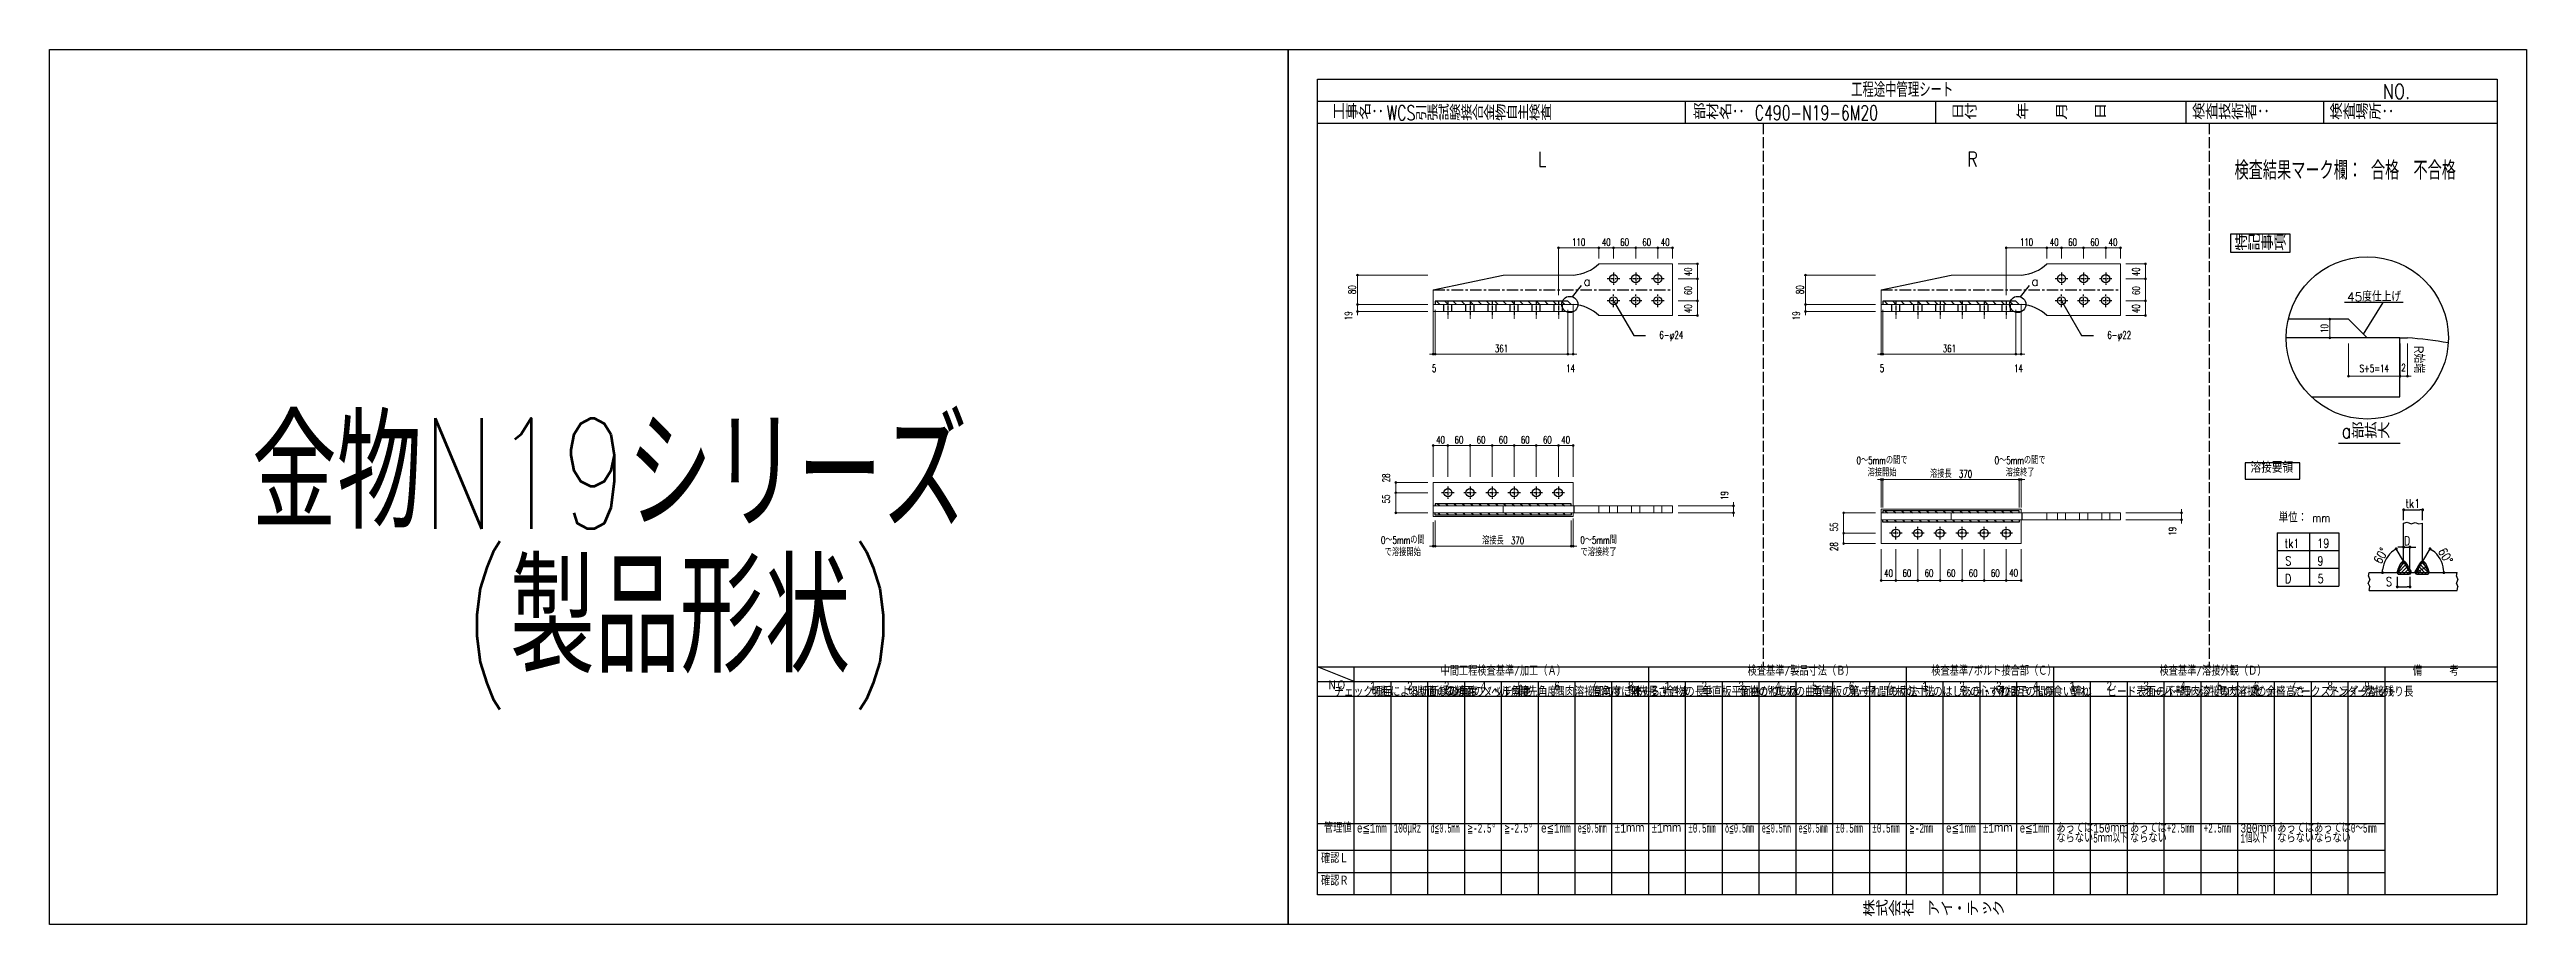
# Model space of a CAD drawing. Header units: millimetres. Extents: x -4568 to 36914, y -114 to 17788.
# Drawn here: x 0 to 6728, y 4752 to 7128 of the extents above; entities that cross this region are included whole.
import ezdxf
from ezdxf.enums import TextEntityAlignment as Align

# ---------------------------------------------------------------- set-up
doc = ezdxf.new("R2010")
doc.units = ezdxf.units.MM
doc.header["$LTSCALE"] = 5
for name, pattern in [('ACAD_ISO03W100', [30, 12, -18]), ('CENTER1', [10, 6.25, -1.25, 1.25, -1.25]), ('DASHED', [7.5, 6, -1.5]), ('JIS_08_50', [53, 50, -1.125, 0.75, -1.125])]:
    doc.linetypes.add(name, pattern=pattern)
doc.layers.get('0').update_dxf_attribs({"color": 255})
doc.layers.get('DEFPOINTS').update_dxf_attribs({"color": 255})
for name, color, linetype in [('CENTER', 2, 'JIS_08_50'), ('LAYER6', 7, 'Continuous'), ('寸法', 4, 'Continuous'), ('文字', 7, 'Continuous'), ('溶接', 241, 'Continuous'), ('補助線', 7, 'ACAD_ISO03W100'), ('金物', 142, 'Continuous')]:
    doc.layers.add(name, color=color, linetype=linetype)
doc.styles.add('04setumei', font='simplex.shx', dxfattribs={"width": 0.7, "height": 2.5, "bigfont": 'extfont2.shx'})
doc.styles.add('DLSTANDARD1', font='monotxt.shx', dxfattribs={"width": 0.6, "bigfont": 'extfont'})
doc.styles.add('KANJI', font='simplex.shx', dxfattribs={"width": 0.7, "bigfont": 'extfont2.shx'})
doc.styles.get("Standard").update_dxf_attribs({"font": 'simplex.shx', "width": 0.7, "height": 2.5, "bigfont": '@extfont2.shx'})
doc.styles.add('SUNPOU', font='simplex.shx', dxfattribs={"width": 0.7, "bigfont": 'extfont2.shx'})
doc.styles.add('TATEGAKI', font='txt', dxfattribs={"bigfont": 'bigfont.shx'})
doc.dimstyles.new('一般寸法-小さめ', dxfattribs={"dimscale": 10, "dimtxt": 2, "dimasz": 0.5, "dimexe": 0.125, "dimexo": 1.5, "dimgap": 0.5, "dimtad": 1, "dimtxsty": 'KANJI', "dimblk": 'ORIGIN', "dimcen": 0, "dimclrd": 256, "dimclre": 256, "dimclrt": 256, "dimadec": 0, "dimazin": 0, "dimtfac": 1, "dimtmove": 2, "dimatfit": 2, "dimfxl": 1, "dimtolj": 2, "dimlwd": 5, "dimlwe": 5, "dimarcsym": 0})
pattern_1 = [(135, (1853.385, 2809.585), (-11.31371, -11.31371), []), (135, (1853.385, 2809.905), (-11.31371, -11.31371), [])]
pattern_2 = [(135, (3070.142, 2790.585), (-11.31371, -11.31371), []), (135, (3070.142, 2790.905), (-11.31371, -11.31371), [])]

msp = doc.modelspace()

# ---------------------------------------------------------------- texts
at = {"color": 0, "linetype": 'Continuous', "ltscale": 6, "style": 'DLSTANDARD1', "width": 0.875}
msp.add_text('溶接要領', height=30, dxfattribs=at).set_placement((5978.567, 5969.592), align=Align.BOTTOM_LEFT)
at = {"layer": 'LAYER6', "color": 0, "linetype": 'Continuous', "lineweight": -3, "style": 'SUNPOU', "width": 0.7}
for s, height, p in [('工程途中管理シート', 40, (4893.829, 6998.926)), ('検査結果マーク欄： 合格\u3000不合格', 50, (5935.011, 6774.796)), ('金物N19シリーズ', 300, (549.449, 5826.665)), ('(製品形状)', 300, (1124.416, 5435.58))]:
    msp.add_text(s, height=height, dxfattribs=at).set_placement(p)
at = {"layer": 'LAYER6', "color": 0, "linetype": 'Continuous', "lineweight": -3, "width": 0.8}
for s, p in [('NO.', (6337.789, 6994.209)), ('工事名：', (3484.009, 6938.926)), ('部材名：', (4463.834, 6938.926)), ('日付\u3000\u3000\u3000年\u3000\u3000月\u3000\u3000日', (5165.219, 6938.926)), ('検査技術者：', (5819.744, 6938.926)), ('検査場所：', (6193.044, 6938.926)), ('L', (4042.185, 6810.216)), ('R', (5208.949, 6810.216)), ('特記事項', (5935.011, 6583.433)), ('a部拡大', (6225.95, 6072.43)), ('株式会社\u3000アイ・テック', (4924.093, 4774.755))]:
    msp.add_text(s, height=40, dxfattribs=at).set_placement(p)
at = {"layer": 'LAYER6', "color": 0, "linetype": 'Continuous', "lineweight": -3, "char_height": 40, "attachment_point": 1}
for s, insert, width in [('WCS引張試験接合金物自主検査', (3631.858, 6976.098), 924.29947), ('C490-N19-6M20 ', (4631.858, 6976.098), 435.25964)]:
    msp.add_mtext(s, dxfattribs=dict(at, insert=insert, width=width))
at = {"layer": '寸法', "ltscale": 4, "style": 'SUNPOU'}
for s, p in [('a', (4186.272, 6498.511)), ('a', (5403.029, 6498.511)), ('45度仕上げ', (6387.51, 6456.24))]:
    msp.add_text(s, height=24, dxfattribs=at).set_placement(p, align=Align.MIDDLE_RIGHT)
msp.add_text('R始端', height=24, rotation=270, dxfattribs=at).set_placement((6423.186, 6324.164))
at = {"layer": '寸法', "style": '04setumei', "width": 0.8}
for s, p in [('単位： mm', (6054.878, 5844.178)), ('tk1', (6399.205, 5883.063)), ('D', (6395.032, 5781.91)), ('S', (6346.084, 5670.925))]:
    msp.add_text(s, height=24, dxfattribs=at).set_placement(p)
for s, p in [('tk1', (6090.961, 5787.14)), ('19', (6175.761, 5787.14)), ('S', (6080.904, 5739.14)), ('9', (6168.446, 5739.14)), ('D', (6080.904, 5691.14)), ('5', (6168.904, 5691.14))]:
    msp.add_text(s, height=24, dxfattribs=at).set_placement(p, align=Align.MIDDLE)
for rotation, p in [(60.0001401, (6331.992, 5728.897)), (299.9998599, (6487.19, 5765.508))]:
    msp.add_text('60°', height=24, rotation=rotation, dxfattribs=at).set_placement(p)
at = {"layer": '寸法', "char_height": 20, "width": 98.97993, "attachment_point": 3}
for s, insert in [('6-φ24', (4437.563, 6362.805)), ('6-φ22', (5654.32, 6362.805))]:
    msp.add_mtext(s, dxfattribs=dict(at, insert=insert))
at = {"layer": '文字', "color": 0, "linetype": 'Continuous', "ltscale": 6, "style": 'DLSTANDARD1'}
for s, width, p in [('中間工程検査基準/加工（Ａ）', 0.74375, (3778.447, 5420.574)), ('検査基準/製品寸法（Ｂ）', 0.74375, (4612.562, 5420.574)), ('検査基準/ボルト接合部（Ｃ）', 0.74375, (5111.39, 5420.574)), ('検査基準/溶接外観（Ｄ）', 0.74375, (5731.439, 5420.574)), ('備\u3000\u3000\u3000考', 0.74375, (6419.016, 5420.574)), ('ＮＯ', 0.74375, (3471.463, 5380.574)), ('1', 0.74375, (3587.207, 5380.574)), ('2', 0.74375, (3687.207, 5380.574)), ('3', 0.74375, (3787.207, 5380.574)), ('4', 0.74375, (3887.207, 5380.574)), ('5', 0.74375, (3987.207, 5380.574)), ('6', 0.74375, (4087.207, 5380.574)), ('7', 0.74375, (4187.207, 5380.574)), ('1', 0.74375, (4387.207, 5380.574)), ('2', 0.74375, (4487.207, 5380.574)), ('3', 0.74375, (4587.207, 5380.574)), ('4', 0.74375, (4687.207, 5380.574)), ('5', 0.74375, (4787.207, 5380.574)), ('6', 0.74375, (4887.207, 5380.574)), ('7', 0.74375, (4987.207, 5380.574)), ('1', 0.74375, (5087.207, 5380.574)), ('2', 0.74375, (5187.207, 5380.574)), ('3', 0.74375, (5287.207, 5380.574)), ('4', 0.74375, (5387.207, 5380.574)), ('1', 0.74375, (5487.207, 5380.574)), ('2', 0.74375, (5587.207, 5380.574)), ('3', 0.74375, (5687.207, 5380.574)), ('4', 0.74375, (5787.207, 5380.574)), ('5', 0.74375, (5887.207, 5380.574)), ('6', 0.74375, (5987.207, 5380.574)), ('7', 0.74375, (6087.207, 5380.574)), ('8', 0.74375, (6187.207, 5380.574)), ('管理値', 0.74375, (3461.648, 4994.284)), ('e≦1mm', 0.74375, (3551.094, 4994.284)), ('100μRz', 0.6, (3651.094, 4994.284)), ('d≦0.5mm', 0.5, (3751.094, 4994.284)), ('≧-2.5°', 0.6, (3851.094, 4994.284)), ('≧-2.5°', 0.6, (3951.094, 4994.284)), ('e≦1mm', 0.74375, (4051.094, 4994.284)), ('e≦0.5mm', 0.5, (4151.094, 4994.284)), ('±1ｍｍ', 0.74375, (4351.094, 4994.284)), ('±0.5mm', 0.6, (4451.094, 4994.284)), ('δ≦0.5mm', 0.5, (4551.094, 4994.284)), ('e≦0.5mm', 0.5, (4651.094, 4994.284)), ('e≦0.5mm', 0.5, (4751.094, 4994.284)), ('±0.5mm', 0.6, (4851.094, 4994.284)), ('±0.5mm', 0.6, (4951.094, 4994.284)), ('≧-2mm', 0.6, (5051.094, 4994.284)), ('e≦1mm', 0.74375, (5151.094, 4994.284)), ('±1ｍｍ', 0.74375, (5251.094, 4994.284)), ('e≦1mm', 0.74375, (5351.094, 4994.284)), ('ならない', 0.74375, (5451.094, 4967.08)), ('あっては', 0.74375, (5451.094, 4994.284)), ('5ｍｍ以下', 0.6, (5551.094, 4967.08)), ('150ｍｍ', 0.74375, (5551.094, 4994.284)), ('ならない', 0.74375, (5651.094, 4967.08)), ('あっては', 0.74375, (5651.094, 4994.284)), ('+2.5mm', 0.6, (5751.094, 4994.284)), ('+2.5mm', 0.6, (5851.094, 4994.284)), ('1個以下', 0.6, (5951.094, 4967.08)), ('300ｍｍ', 0.74375, (5951.094, 4994.284)), ('ならない', 0.74375, (6051.094, 4967.08)), ('あっては', 0.74375, (6051.094, 4994.284)), ('ならない', 0.74375, (6151.094, 4967.08)), ('あっては', 0.74375, (6151.094, 4994.284)), ('確認Ｌ', 0.74375, (3453.522, 4911.593)), ('確認Ｒ', 0.74375, (3453.522, 4850.625))]:
    msp.add_text(s, height=24, dxfattribs=dict(at, width=width)).set_placement(p, align=Align.BOTTOM_LEFT)
at = {"layer": '文字', "color": 0, "linetype": 'Continuous', "ltscale": 6, "style": 'TATEGAKI'}
for s, p in [('チェック項目', (3489.476, 5363.673)), ('切断による切断縁の角度', (3589.476, 5363.673)), ('切断面のあらさ', (3689.476, 5363.673)), ('切断面のノッチ深さ', (3789.476, 5363.673)), ('ベベル角度', (3889.476, 5363.673)), ('開先角度', (3989.476, 5363.673)), ('隅肉溶接部のすきま', (4089.476, 5363.673)), ('直角度に対するすきま', (4189.476, 5363.673)), ('金物の長さ', (4389.476, 5363.673)), ('垂直板平面曲がり', (4489.476, 5363.673)), ('金物のねじれ', (4589.476, 5363.673)), ('底板の曲がり', (4689.476, 5363.673)), ('垂直板の心ずれ', (4789.476, 5363.673)), ('第一孔間の寸法', (4889.476, 5363.673)), ('底板の寸法', (4989.476, 5363.673)), ('孔のはしあき・へりあき', (5089.476, 5363.673)), ('孔の心ずれ', (5189.476, 5363.673)), ('孔相互の間隔', (5289.476, 5363.673)), ('孔の食い違い', (5389.476, 5363.673)), ('割れ', (5489.476, 5363.673)), ('ビード表面の不整', (5589.476, 5363.673)), ('オーバーラップ', (5689.476, 5363.673)), ('隅肉溶接のサイズ', (5789.476, 5363.673)), ('隅肉溶接の余盛高さ', (5889.476, 5363.673)), ('ピット', (5989.476, 5363.673)), ('アークストライク', (6089.476, 5363.673)), ('アンダーカット', (6189.476, 5363.673))]:
    msp.add_text(s, height=24, dxfattribs=at).set_placement(p, align=Align.BOTTOM_LEFT)
at = {"layer": '文字', "color": 1, "linetype": 'Continuous', "ltscale": 6, "style": 'DLSTANDARD1'}
for s, width, p in [('8', 0.74375, (4287.207, 5380.574)), ('9', 0.74375, (6287.207, 5380.574)), ('±1ｍｍ', 0.74375, (4251.094, 4994.284)), ('0～5mm', 0.6, (6251.094, 4994.284))]:
    msp.add_text(s, height=24, dxfattribs=dict(at, width=width)).set_placement(p, align=Align.BOTTOM_LEFT)
at = {"layer": '文字', "color": 1, "linetype": 'Continuous', "ltscale": 6, "style": 'TATEGAKI'}
for s, p in [('開先長さ', (4289.476, 5363.673)), ('溶接残り長', (6289.476, 5363.673))]:
    msp.add_text(s, height=24, dxfattribs=at).set_placement(p, align=Align.BOTTOM_LEFT)

# ---------------------------------------------------------------- blocks, each defined once
blk = doc.blocks.new('_Dot')
at = {"color": 0, "linetype": 'ByBlock', "lineweight": -2}
blk.add_line((-0.5, 0), (-1, 0), dxfattribs=at)
at = {"color": 0, "linetype": 'ByBlock', "const_width": 0.5}
blk.add_lwpolyline([(-0.25, 0, 1), (0.25, 0, 1)], format="xyb", close=True, dxfattribs=at)
blk = doc.blocks.new('_Origin')
at = {"color": 0, "linetype": 'ByBlock', "lineweight": -2}
blk.add_line((0, 0), (-1, 0), dxfattribs=at)
blk.add_circle((0, 0), 0.5, dxfattribs=at)
blk = doc.blocks.new('*D595')
at = {"layer": 'DEFPOINTS', "color": 0, "ltscale": 4, "transparency": 16777216}
for p in [(6244.5, 6344.9), (6384.5, 6344.9), (6384.5, 6241.2)]:
    blk.add_point(p, dxfattribs=at)
at = {"layer": '寸法', "lineweight": 5, "ltscale": 4, "transparency": 16777216}
for p, q in [((6244.5, 6329.9), (6244.5, 6239.9)), ((6384.5, 6329.9), (6384.5, 6239.9)), ((6249.5, 6241.2), (6379.5, 6241.2))]:
    blk.add_line(p, q, dxfattribs=at)
at = {"layer": '寸法', "lineweight": 5, "ltscale": 4, "transparency": 16777216, "xscale": 5, "yscale": 5, "zscale": 5, "rotation": 180}
blk.add_blockref('_Origin', (6244.5, 6241.2), dxfattribs=at)
at = {"layer": '寸法', "lineweight": 5, "ltscale": 4, "transparency": 16777216, "xscale": 5, "yscale": 5, "zscale": 5}
blk.add_blockref('_Origin', (6384.5, 6241.2), dxfattribs=at)
at = {"layer": '寸法', "ltscale": 4, "transparency": 16777216, "insert": (6314.5, 6262), "char_height": 20, "attachment_point": 5, "style": 'KANJI'}
blk.add_mtext('\\A2;S+5=14', dxfattribs=at)
blk = doc.blocks.new('*D596')
at = {"layer": 'DEFPOINTS', "color": 0, "ltscale": 4, "transparency": 16777216}
for p in [(6384.5, 6344.9), (6404.5, 6344.9), (6404.5, 6241.2)]:
    blk.add_point(p, dxfattribs=at)
at = {"layer": '寸法', "lineweight": 5, "ltscale": 4, "transparency": 16777216}
for p, q in [((6384.5, 6329.9), (6384.5, 6239.9)), ((6404.5, 6329.9), (6404.5, 6239.9)), ((6379.5, 6241.2), (6374.5, 6241.2)), ((6384.5, 6241.2), (6404.5, 6241.2)), ((6409.5, 6241.2), (6414.5, 6241.2))]:
    blk.add_line(p, q, dxfattribs=at)
at = {"layer": '寸法', "lineweight": 5, "ltscale": 4, "transparency": 16777216, "xscale": 5, "yscale": 5, "zscale": 5}
blk.add_blockref('_Origin', (6384.5, 6241.2), dxfattribs=at)
at = {"layer": '寸法', "lineweight": 5, "ltscale": 4, "transparency": 16777216, "xscale": 5, "yscale": 5, "zscale": 5, "rotation": 180}
blk.add_blockref('_Origin', (6404.5, 6241.2), dxfattribs=at)
at = {"layer": '寸法', "ltscale": 4, "transparency": 16777216, "insert": (6394.1, 6264.2), "char_height": 20, "attachment_point": 5, "style": 'KANJI'}
blk.add_mtext('\\A2;2', dxfattribs=at)
blk = doc.blocks.new('*D607')
at = {"layer": 'DEFPOINTS', "color": 0, "transparency": 16777216}
for p in [(4408.4, 5888.6), (4408.4, 5869.6), (4574.5, 5888.6)]:
    blk.add_point(p, dxfattribs=at)
at = {"layer": '寸法', "lineweight": 5, "transparency": 16777216}
for p, q in [((4423.4, 5888.6), (4575.8, 5888.6)), ((4423.4, 5869.6), (4575.8, 5869.6)), ((4574.5, 5893.6), (4574.5, 5898.6)), ((4574.5, 5869.6), (4574.5, 5888.6)), ((4574.5, 5864.6), (4574.5, 5859.6))]:
    blk.add_line(p, q, dxfattribs=at)
at = {"layer": '寸法', "lineweight": 5, "transparency": 16777216, "xscale": 5, "yscale": 5, "zscale": 5}
for p, rotation in [((4574.5, 5888.6), 270), ((4574.5, 5869.6), 90)]:
    blk.add_blockref('_Origin', p, dxfattribs=dict(at, rotation=rotation))
at = {"layer": '寸法', "transparency": 16777216, "insert": (4549.5, 5916.7), "char_height": 20, "attachment_point": 5, "rotation": 90, "style": 'KANJI'}
blk.add_mtext('\\A2;19', dxfattribs=at)
blk = doc.blocks.new('*D597')
at = {"layer": 'DEFPOINTS', "color": 0, "transparency": 16777216}
for p in [(3656.6, 5952.6), (3758.4, 5952.6), (3758.4, 5924.6)]:
    blk.add_point(p, dxfattribs=at)
at = {"layer": '寸法', "lineweight": 5, "transparency": 16777216}
for p, q in [((3743.4, 5952.6), (3655.3, 5952.6)), ((3743.4, 5924.6), (3655.3, 5924.6)), ((3656.6, 5929.6), (3656.6, 5947.6))]:
    blk.add_line(p, q, dxfattribs=at)
at = {"layer": '寸法', "lineweight": 5, "transparency": 16777216, "xscale": 5, "yscale": 5, "zscale": 5}
for p, rotation in [((3656.6, 5952.6), 90), ((3656.6, 5924.6), 270)]:
    blk.add_blockref('_Origin', p, dxfattribs=dict(at, rotation=rotation))
at = {"layer": '寸法', "transparency": 16777216, "insert": (3630.3, 5964.7), "char_height": 20, "attachment_point": 5, "rotation": 90, "style": 'KANJI'}
blk.add_mtext('\\A2;28', dxfattribs=at)
blk = doc.blocks.new('*D608')
at = {"layer": 'DEFPOINTS', "color": 0, "transparency": 16777216}
for p in [(3553, 6515.7), (3758.4, 6515.7), (3758.4, 6435.7)]:
    blk.add_point(p, dxfattribs=at)
at = {"layer": '寸法', "lineweight": 5, "transparency": 16777216}
for p, q in [((3743.4, 6515.7), (3551.7, 6515.7)), ((3553, 6440.7), (3553, 6510.7)), ((3743.4, 6435.7), (3551.7, 6435.7))]:
    blk.add_line(p, q, dxfattribs=at)
at = {"layer": '寸法', "lineweight": 5, "transparency": 16777216, "xscale": 5, "yscale": 5, "zscale": 5}
for p, rotation in [((3553, 6515.7), 90), ((3553, 6435.7), 270)]:
    blk.add_blockref('_Origin', p, dxfattribs=dict(at, rotation=rotation))
at = {"layer": '寸法', "transparency": 16777216, "insert": (3538, 6475.7), "char_height": 20, "attachment_point": 5, "rotation": 90, "style": 'KANJI'}
blk.add_mtext('\\A2;80', dxfattribs=at)
blk = doc.blocks.new('*D609')
at = {"layer": 'DEFPOINTS', "color": 0, "transparency": 16777216}
for p in [(3553, 6435.7), (3758.4, 6435.7), (3758.4, 6416.7)]:
    blk.add_point(p, dxfattribs=at)
at = {"layer": '寸法', "lineweight": 5, "transparency": 16777216}
for p, q in [((3743.4, 6435.7), (3551.7, 6435.7)), ((3743.4, 6416.7), (3551.7, 6416.7)), ((3553, 6440.7), (3553, 6445.7)), ((3553, 6416.7), (3553, 6435.7)), ((3553, 6411.7), (3553, 6406.7))]:
    blk.add_line(p, q, dxfattribs=at)
at = {"layer": '寸法', "lineweight": 5, "transparency": 16777216, "xscale": 5, "yscale": 5, "zscale": 5}
for p, rotation in [((3553, 6435.7), 270), ((3553, 6416.7), 90)]:
    blk.add_blockref('_Origin', p, dxfattribs=dict(at, rotation=rotation))
at = {"layer": '寸法', "transparency": 16777216, "insert": (3528, 6405), "char_height": 20, "attachment_point": 5, "rotation": 90, "style": 'KANJI'}
blk.add_mtext('\\A2;19', dxfattribs=at)
blk = doc.blocks.new('*D598')
at = {"layer": 'DEFPOINTS', "color": 0, "transparency": 16777216}
for p in [(4098.4, 6589.7), (4208.4, 6545.7), (4098.4, 6445.7)]:
    blk.add_point(p, dxfattribs=at)
at = {"layer": '寸法', "lineweight": 5, "transparency": 16777216}
for p, q in [((4098.4, 6460.7), (4098.4, 6591)), ((4203.4, 6589.7), (4103.4, 6589.7)), ((4208.4, 6560.7), (4208.4, 6591))]:
    blk.add_line(p, q, dxfattribs=at)
at = {"layer": '寸法', "lineweight": 5, "transparency": 16777216, "xscale": 5, "yscale": 5, "zscale": 5, "rotation": 180}
blk.add_blockref('_Origin', (4098.4, 6589.7), dxfattribs=at)
at = {"layer": '寸法', "lineweight": 5, "transparency": 16777216, "xscale": 5, "yscale": 5, "zscale": 5}
blk.add_blockref('_Origin', (4208.4, 6589.7), dxfattribs=at)
at = {"layer": '寸法', "linetype": 'Continuous', "transparency": 16777216, "insert": (4153.4, 6604.7), "char_height": 20, "attachment_point": 5, "style": 'KANJI'}
blk.add_mtext('\\A2;110', dxfattribs=at)
blk = doc.blocks.new('*D599')
at = {"layer": 'DEFPOINTS', "color": 0, "transparency": 16777216}
for p in [(4408.4, 6545.7), (4408.4, 6505.7), (4476, 6505.7)]:
    blk.add_point(p, dxfattribs=at)
at = {"layer": '寸法', "lineweight": 5, "transparency": 16777216}
for p, q in [((4423.4, 6545.7), (4477.3, 6545.7)), ((4476, 6540.7), (4476, 6510.7)), ((4423.4, 6505.7), (4477.3, 6505.7))]:
    blk.add_line(p, q, dxfattribs=at)
at = {"layer": '寸法', "lineweight": 5, "transparency": 16777216, "xscale": 5, "yscale": 5, "zscale": 5}
for p, rotation in [((4476, 6545.7), 90), ((4476, 6505.7), 270)]:
    blk.add_blockref('_Origin', p, dxfattribs=dict(at, rotation=rotation))
at = {"layer": '寸法', "transparency": 16777216, "insert": (4450.6, 6524.2), "char_height": 20, "attachment_point": 5, "rotation": 90, "style": 'KANJI'}
blk.add_mtext('\\A2;40', dxfattribs=at)
blk = doc.blocks.new('*D600')
at = {"layer": 'DEFPOINTS', "color": 0, "transparency": 16777216}
for p in [(4408.4, 6445.7), (4408.4, 6405.7), (4476, 6405.7)]:
    blk.add_point(p, dxfattribs=at)
at = {"layer": '寸法', "lineweight": 5, "transparency": 16777216}
for p, q in [((4423.4, 6445.7), (4477.3, 6445.7)), ((4423.4, 6405.7), (4477.3, 6405.7)), ((4476, 6440.7), (4476, 6410.7))]:
    blk.add_line(p, q, dxfattribs=at)
at = {"layer": '寸法', "lineweight": 5, "transparency": 16777216, "xscale": 5, "yscale": 5, "zscale": 5}
for p, rotation in [((4476, 6445.7), 90), ((4476, 6405.7), 270)]:
    blk.add_blockref('_Origin', p, dxfattribs=dict(at, rotation=rotation))
at = {"layer": '寸法', "transparency": 16777216, "insert": (4450.6, 6424.2), "char_height": 20, "attachment_point": 5, "rotation": 90, "style": 'KANJI'}
blk.add_mtext('\\A2;40', dxfattribs=at)
blk = doc.blocks.new('*D601')
at = {"layer": 'DEFPOINTS', "color": 0, "transparency": 16777216}
for p in [(3758.4, 5924.6), (3656.6, 5869.6), (3758.4, 5869.6)]:
    blk.add_point(p, dxfattribs=at)
at = {"layer": '寸法', "lineweight": 5, "transparency": 16777216}
for p, q in [((3743.4, 5924.6), (3655.3, 5924.6)), ((3743.4, 5869.6), (3655.3, 5869.6)), ((3656.6, 5919.6), (3656.6, 5874.6))]:
    blk.add_line(p, q, dxfattribs=at)
at = {"layer": '寸法', "lineweight": 5, "transparency": 16777216, "xscale": 5, "yscale": 5, "zscale": 5}
for p, rotation in [((3656.6, 5924.6), 90), ((3656.6, 5869.6), 270)]:
    blk.add_blockref('_Origin', p, dxfattribs=dict(at, rotation=rotation))
at = {"layer": '寸法', "linetype": 'Continuous', "transparency": 16777216, "insert": (3630.3, 5907.6), "char_height": 20, "attachment_point": 5, "rotation": 90, "style": 'KANJI'}
blk.add_mtext('\\A2;55', dxfattribs=at)
blk = doc.blocks.new('*D602')
at = {"layer": 'DEFPOINTS', "color": 0, "transparency": 16777216}
for p in [(4248.4, 6545.7), (4308.4, 6589.7), (4308.4, 6545.7)]:
    blk.add_point(p, dxfattribs=at)
at = {"layer": '寸法', "lineweight": 5, "transparency": 16777216}
for p, q in [((4248.4, 6560.7), (4248.4, 6591)), ((4253.4, 6589.7), (4303.4, 6589.7)), ((4308.4, 6560.7), (4308.4, 6591))]:
    blk.add_line(p, q, dxfattribs=at)
at = {"layer": '寸法', "lineweight": 5, "transparency": 16777216, "xscale": 5, "yscale": 5, "zscale": 5, "rotation": 180}
blk.add_blockref('_Origin', (4248.4, 6589.7), dxfattribs=at)
at = {"layer": '寸法', "lineweight": 5, "transparency": 16777216, "xscale": 5, "yscale": 5, "zscale": 5}
blk.add_blockref('_Origin', (4308.4, 6589.7), dxfattribs=at)
at = {"layer": '寸法', "transparency": 16777216, "insert": (4278.4, 6604.7), "char_height": 20, "attachment_point": 5, "style": 'KANJI'}
blk.add_mtext('\\A2;60', dxfattribs=at)
blk = doc.blocks.new('*D603')
at = {"layer": 'DEFPOINTS', "color": 0, "transparency": 16777216}
for p in [(4208.4, 6545.7), (4248.4, 6589.7), (4248.4, 6545.7)]:
    blk.add_point(p, dxfattribs=at)
at = {"layer": '寸法', "lineweight": 5, "transparency": 16777216}
for p, q in [((4208.4, 6560.7), (4208.4, 6591)), ((4213.4, 6589.7), (4243.4, 6589.7)), ((4248.4, 6560.7), (4248.4, 6591))]:
    blk.add_line(p, q, dxfattribs=at)
at = {"layer": '寸法', "lineweight": 5, "transparency": 16777216, "xscale": 5, "yscale": 5, "zscale": 5, "rotation": 180}
blk.add_blockref('_Origin', (4208.4, 6589.7), dxfattribs=at)
at = {"layer": '寸法', "lineweight": 5, "transparency": 16777216, "xscale": 5, "yscale": 5, "zscale": 5}
blk.add_blockref('_Origin', (4248.4, 6589.7), dxfattribs=at)
at = {"layer": '寸法', "transparency": 16777216, "insert": (4228.4, 6604.7), "char_height": 20, "attachment_point": 5, "style": 'KANJI'}
blk.add_mtext('\\A2;40', dxfattribs=at)
blk = doc.blocks.new('*D604')
at = {"layer": 'DEFPOINTS', "color": 0, "transparency": 16777216}
for p in [(4308.4, 6545.7), (4368.4, 6589.7), (4368.4, 6545.7)]:
    blk.add_point(p, dxfattribs=at)
at = {"layer": '寸法', "lineweight": 5, "transparency": 16777216}
for p, q in [((4308.4, 6560.7), (4308.4, 6591)), ((4313.4, 6589.7), (4363.4, 6589.7)), ((4368.4, 6560.7), (4368.4, 6591))]:
    blk.add_line(p, q, dxfattribs=at)
at = {"layer": '寸法', "lineweight": 5, "transparency": 16777216, "xscale": 5, "yscale": 5, "zscale": 5, "rotation": 180}
blk.add_blockref('_Origin', (4308.4, 6589.7), dxfattribs=at)
at = {"layer": '寸法', "lineweight": 5, "transparency": 16777216, "xscale": 5, "yscale": 5, "zscale": 5}
blk.add_blockref('_Origin', (4368.4, 6589.7), dxfattribs=at)
at = {"layer": '寸法', "transparency": 16777216, "insert": (4338.4, 6604.7), "char_height": 20, "attachment_point": 5, "style": 'KANJI'}
blk.add_mtext('\\A2;60', dxfattribs=at)
blk = doc.blocks.new('*D605')
at = {"layer": 'DEFPOINTS', "color": 0, "transparency": 16777216}
for p in [(4368.4, 6545.7), (4408.4, 6589.7), (4408.4, 6545.7)]:
    blk.add_point(p, dxfattribs=at)
at = {"layer": '寸法', "lineweight": 5, "transparency": 16777216}
for p, q in [((4368.4, 6560.7), (4368.4, 6591)), ((4373.4, 6589.7), (4403.4, 6589.7)), ((4408.4, 6560.7), (4408.4, 6591))]:
    blk.add_line(p, q, dxfattribs=at)
at = {"layer": '寸法', "lineweight": 5, "transparency": 16777216, "xscale": 5, "yscale": 5, "zscale": 5, "rotation": 180}
blk.add_blockref('_Origin', (4368.4, 6589.7), dxfattribs=at)
at = {"layer": '寸法', "lineweight": 5, "transparency": 16777216, "xscale": 5, "yscale": 5, "zscale": 5}
blk.add_blockref('_Origin', (4408.4, 6589.7), dxfattribs=at)
at = {"layer": '寸法', "transparency": 16777216, "insert": (4388.4, 6604.7), "char_height": 20, "attachment_point": 5, "style": 'KANJI'}
blk.add_mtext('\\A2;40', dxfattribs=at)
blk = doc.blocks.new('*D606')
at = {"layer": 'DEFPOINTS', "color": 0, "transparency": 16777216}
for p in [(4408.4, 6505.7), (4408.4, 6445.7), (4476, 6445.7)]:
    blk.add_point(p, dxfattribs=at)
at = {"layer": '寸法', "lineweight": 5, "transparency": 16777216}
for p, q in [((4423.4, 6505.7), (4477.3, 6505.7)), ((4476, 6500.7), (4476, 6450.7)), ((4423.4, 6445.7), (4477.3, 6445.7))]:
    blk.add_line(p, q, dxfattribs=at)
at = {"layer": '寸法', "lineweight": 5, "transparency": 16777216, "xscale": 5, "yscale": 5, "zscale": 5}
for p, rotation in [((4476, 6505.7), 90), ((4476, 6445.7), 270)]:
    blk.add_blockref('_Origin', p, dxfattribs=dict(at, rotation=rotation))
at = {"layer": '寸法', "linetype": 'Continuous', "transparency": 16777216, "insert": (4450.9, 6473.5), "char_height": 20, "attachment_point": 5, "rotation": 90, "style": 'KANJI'}
blk.add_mtext('\\A2;60', dxfattribs=at)
blk = doc.blocks.new('*D610')
at = {"layer": 'DEFPOINTS', "color": 0, "transparency": 16777216}
for p in [(5075.1, 5786.6), (5135.1, 5786.6), (5075.1, 5686.1)]:
    blk.add_point(p, dxfattribs=at)
at = {"layer": '寸法', "lineweight": 5, "transparency": 16777216}
for p, q in [((5075.1, 5771.6), (5075.1, 5684.9)), ((5135.1, 5771.6), (5135.1, 5684.9)), ((5130.1, 5686.1), (5080.1, 5686.1))]:
    blk.add_line(p, q, dxfattribs=at)
at = {"layer": '寸法', "lineweight": 5, "transparency": 16777216, "xscale": 5, "yscale": 5, "zscale": 5, "rotation": 180}
blk.add_blockref('_Origin', (5075.1, 5686.1), dxfattribs=at)
at = {"layer": '寸法', "lineweight": 5, "transparency": 16777216, "xscale": 5, "yscale": 5, "zscale": 5}
blk.add_blockref('_Origin', (5135.1, 5686.1), dxfattribs=at)
at = {"layer": '寸法', "transparency": 16777216, "insert": (5105.1, 5706.1), "char_height": 20, "attachment_point": 5, "style": 'KANJI'}
blk.add_mtext('\\A2;60', dxfattribs=at)
blk = doc.blocks.new('*D611')
at = {"layer": 'DEFPOINTS', "color": 0, "transparency": 16777216}
for p in [(5625.1, 5869.6), (5791.3, 5869.6), (5625.1, 5850.6)]:
    blk.add_point(p, dxfattribs=at)
at = {"layer": '寸法', "lineweight": 5, "transparency": 16777216}
for p, q in [((5640.1, 5869.6), (5792.5, 5869.6)), ((5791.3, 5874.6), (5791.3, 5879.6)), ((5791.3, 5850.6), (5791.3, 5869.6)), ((5640.1, 5850.6), (5792.5, 5850.6)), ((5791.3, 5845.6), (5791.3, 5840.6))]:
    blk.add_line(p, q, dxfattribs=at)
at = {"layer": '寸法', "lineweight": 5, "transparency": 16777216, "xscale": 5, "yscale": 5, "zscale": 5}
for p, rotation in [((5791.3, 5869.6), 270), ((5791.3, 5850.6), 90)]:
    blk.add_blockref('_Origin', p, dxfattribs=dict(at, rotation=rotation))
at = {"layer": '寸法', "transparency": 16777216, "insert": (5766.3, 5819.7), "char_height": 20, "attachment_point": 5, "rotation": 90, "style": 'KANJI'}
blk.add_mtext('\\A2;19', dxfattribs=at)
blk = doc.blocks.new('*D628')
at = {"layer": 'DEFPOINTS', "color": 0, "transparency": 16777216}
for p in [(4769.7, 6515.7), (4975.1, 6515.7), (4975.1, 6435.7)]:
    blk.add_point(p, dxfattribs=at)
at = {"layer": '寸法', "lineweight": 5, "transparency": 16777216}
for p, q in [((4960.1, 6515.7), (4768.5, 6515.7)), ((4769.7, 6440.7), (4769.7, 6510.7)), ((4960.1, 6435.7), (4768.5, 6435.7))]:
    blk.add_line(p, q, dxfattribs=at)
at = {"layer": '寸法', "lineweight": 5, "transparency": 16777216, "xscale": 5, "yscale": 5, "zscale": 5}
for p, rotation in [((4769.7, 6515.7), 90), ((4769.7, 6435.7), 270)]:
    blk.add_blockref('_Origin', p, dxfattribs=dict(at, rotation=rotation))
at = {"layer": '寸法', "transparency": 16777216, "insert": (4754.7, 6475.7), "char_height": 20, "attachment_point": 5, "rotation": 90, "style": 'KANJI'}
blk.add_mtext('\\A2;80', dxfattribs=at)
blk = doc.blocks.new('*D629')
at = {"layer": 'DEFPOINTS', "color": 0, "transparency": 16777216}
for p in [(4769.7, 6435.7), (4975.1, 6435.7), (4975.1, 6416.7)]:
    blk.add_point(p, dxfattribs=at)
at = {"layer": '寸法', "lineweight": 5, "transparency": 16777216}
for p, q in [((4960.1, 6435.7), (4768.5, 6435.7)), ((4960.1, 6416.7), (4768.5, 6416.7)), ((4769.7, 6440.7), (4769.7, 6445.7)), ((4769.7, 6416.7), (4769.7, 6435.7)), ((4769.7, 6411.7), (4769.7, 6406.7))]:
    blk.add_line(p, q, dxfattribs=at)
at = {"layer": '寸法', "lineweight": 5, "transparency": 16777216, "xscale": 5, "yscale": 5, "zscale": 5}
for p, rotation in [((4769.7, 6435.7), 270), ((4769.7, 6416.7), 90)]:
    blk.add_blockref('_Origin', p, dxfattribs=dict(at, rotation=rotation))
at = {"layer": '寸法', "transparency": 16777216, "insert": (4744.7, 6405), "char_height": 20, "attachment_point": 5, "rotation": 90, "style": 'KANJI'}
blk.add_mtext('\\A2;19', dxfattribs=at)
blk = doc.blocks.new('*D612')
at = {"layer": 'DEFPOINTS', "color": 0, "transparency": 16777216}
for p in [(5315.1, 6589.7), (5425.1, 6545.7), (5315.1, 6445.7)]:
    blk.add_point(p, dxfattribs=at)
at = {"layer": '寸法', "lineweight": 5, "transparency": 16777216}
for p, q in [((5315.1, 6460.7), (5315.1, 6591)), ((5420.1, 6589.7), (5320.1, 6589.7)), ((5425.1, 6560.7), (5425.1, 6591))]:
    blk.add_line(p, q, dxfattribs=at)
at = {"layer": '寸法', "lineweight": 5, "transparency": 16777216, "xscale": 5, "yscale": 5, "zscale": 5, "rotation": 180}
blk.add_blockref('_Origin', (5315.1, 6589.7), dxfattribs=at)
at = {"layer": '寸法', "lineweight": 5, "transparency": 16777216, "xscale": 5, "yscale": 5, "zscale": 5}
blk.add_blockref('_Origin', (5425.1, 6589.7), dxfattribs=at)
at = {"layer": '寸法', "linetype": 'Continuous', "transparency": 16777216, "insert": (5370.1, 6604.7), "char_height": 20, "attachment_point": 5, "style": 'KANJI'}
blk.add_mtext('\\A2;110', dxfattribs=at)
blk = doc.blocks.new('*D613')
at = {"layer": 'DEFPOINTS', "color": 0, "transparency": 16777216}
for p in [(5625.1, 6545.7), (5625.1, 6505.7), (5692.8, 6505.7)]:
    blk.add_point(p, dxfattribs=at)
at = {"layer": '寸法', "lineweight": 5, "transparency": 16777216}
for p, q in [((5640.1, 6545.7), (5694, 6545.7)), ((5692.8, 6540.7), (5692.8, 6510.7)), ((5640.1, 6505.7), (5694, 6505.7))]:
    blk.add_line(p, q, dxfattribs=at)
at = {"layer": '寸法', "lineweight": 5, "transparency": 16777216, "xscale": 5, "yscale": 5, "zscale": 5}
for p, rotation in [((5692.8, 6545.7), 90), ((5692.8, 6505.7), 270)]:
    blk.add_blockref('_Origin', p, dxfattribs=dict(at, rotation=rotation))
at = {"layer": '寸法', "transparency": 16777216, "insert": (5667.4, 6524.2), "char_height": 20, "attachment_point": 5, "rotation": 90, "style": 'KANJI'}
blk.add_mtext('\\A2;40', dxfattribs=at)
blk = doc.blocks.new('*D614')
at = {"layer": 'DEFPOINTS', "color": 0, "transparency": 16777216}
for p in [(5625.1, 6445.7), (5625.1, 6405.7), (5692.8, 6405.7)]:
    blk.add_point(p, dxfattribs=at)
at = {"layer": '寸法', "lineweight": 5, "transparency": 16777216}
for p, q in [((5640.1, 6445.7), (5694, 6445.7)), ((5640.1, 6405.7), (5694, 6405.7)), ((5692.8, 6440.7), (5692.8, 6410.7))]:
    blk.add_line(p, q, dxfattribs=at)
at = {"layer": '寸法', "lineweight": 5, "transparency": 16777216, "xscale": 5, "yscale": 5, "zscale": 5}
for p, rotation in [((5692.8, 6445.7), 90), ((5692.8, 6405.7), 270)]:
    blk.add_blockref('_Origin', p, dxfattribs=dict(at, rotation=rotation))
at = {"layer": '寸法', "transparency": 16777216, "insert": (5667.4, 6424.2), "char_height": 20, "attachment_point": 5, "rotation": 90, "style": 'KANJI'}
blk.add_mtext('\\A2;40', dxfattribs=at)
blk = doc.blocks.new('*D615')
at = {"layer": 'DEFPOINTS', "color": 0, "transparency": 16777216}
for p in [(4873.3, 5786.6), (4975.1, 5814.6), (4975.1, 5786.6)]:
    blk.add_point(p, dxfattribs=at)
at = {"layer": '寸法', "lineweight": 5, "transparency": 16777216}
for p, q in [((4960.1, 5814.6), (4872.1, 5814.6)), ((4960.1, 5786.6), (4872.1, 5786.6)), ((4873.3, 5809.6), (4873.3, 5791.6))]:
    blk.add_line(p, q, dxfattribs=at)
at = {"layer": '寸法', "lineweight": 5, "transparency": 16777216, "xscale": 5, "yscale": 5, "zscale": 5}
for p, rotation in [((4873.3, 5814.6), 90), ((4873.3, 5786.6), 270)]:
    blk.add_blockref('_Origin', p, dxfattribs=dict(at, rotation=rotation))
at = {"layer": '寸法', "transparency": 16777216, "insert": (4847.1, 5778.1), "char_height": 20, "attachment_point": 5, "rotation": 90, "style": 'KANJI'}
blk.add_mtext('\\A2;28', dxfattribs=at)
blk = doc.blocks.new('*D616')
at = {"layer": 'DEFPOINTS', "color": 0, "transparency": 16777216}
for p in [(4975.1, 5786.6), (5015.1, 5786.6), (4975.1, 5686.1)]:
    blk.add_point(p, dxfattribs=at)
at = {"layer": '寸法', "lineweight": 5, "transparency": 16777216}
for p, q in [((4975.1, 5771.6), (4975.1, 5684.9)), ((5015.1, 5771.6), (5015.1, 5684.9)), ((5010.1, 5686.1), (4980.1, 5686.1))]:
    blk.add_line(p, q, dxfattribs=at)
at = {"layer": '寸法', "lineweight": 5, "transparency": 16777216, "xscale": 5, "yscale": 5, "zscale": 5, "rotation": 180}
blk.add_blockref('_Origin', (4975.1, 5686.1), dxfattribs=at)
at = {"layer": '寸法', "lineweight": 5, "transparency": 16777216, "xscale": 5, "yscale": 5, "zscale": 5}
blk.add_blockref('_Origin', (5015.1, 5686.1), dxfattribs=at)
at = {"layer": '寸法', "transparency": 16777216, "insert": (4995.1, 5706.1), "char_height": 20, "attachment_point": 5, "style": 'KANJI'}
blk.add_mtext('\\A2;40', dxfattribs=at)
blk = doc.blocks.new('*D617')
at = {"layer": 'DEFPOINTS', "color": 0, "transparency": 16777216}
for p in [(5255.1, 5786.6), (5315.1, 5786.6), (5315.1, 5686.1)]:
    blk.add_point(p, dxfattribs=at)
at = {"layer": '寸法', "lineweight": 5, "transparency": 16777216}
for p, q in [((5255.1, 5771.6), (5255.1, 5684.9)), ((5315.1, 5771.6), (5315.1, 5684.9)), ((5260.1, 5686.1), (5310.1, 5686.1))]:
    blk.add_line(p, q, dxfattribs=at)
at = {"layer": '寸法', "lineweight": 5, "transparency": 16777216, "xscale": 5, "yscale": 5, "zscale": 5, "rotation": 180}
blk.add_blockref('_Origin', (5255.1, 5686.1), dxfattribs=at)
at = {"layer": '寸法', "lineweight": 5, "transparency": 16777216, "xscale": 5, "yscale": 5, "zscale": 5}
blk.add_blockref('_Origin', (5315.1, 5686.1), dxfattribs=at)
at = {"layer": '寸法', "transparency": 16777216, "insert": (5285.1, 5706.1), "char_height": 20, "attachment_point": 5, "style": 'KANJI'}
blk.add_mtext('\\A2;60', dxfattribs=at)
blk = doc.blocks.new('*D618')
at = {"layer": 'DEFPOINTS', "color": 0, "transparency": 16777216}
for p in [(5195.1, 5786.6), (5255.1, 5786.6), (5195.1, 5686.1)]:
    blk.add_point(p, dxfattribs=at)
at = {"layer": '寸法', "lineweight": 5, "transparency": 16777216}
for p, q in [((5195.1, 5771.6), (5195.1, 5684.9)), ((5255.1, 5771.6), (5255.1, 5684.9)), ((5250.1, 5686.1), (5200.1, 5686.1))]:
    blk.add_line(p, q, dxfattribs=at)
at = {"layer": '寸法', "lineweight": 5, "transparency": 16777216, "xscale": 5, "yscale": 5, "zscale": 5, "rotation": 180}
blk.add_blockref('_Origin', (5195.1, 5686.1), dxfattribs=at)
at = {"layer": '寸法', "lineweight": 5, "transparency": 16777216, "xscale": 5, "yscale": 5, "zscale": 5}
blk.add_blockref('_Origin', (5255.1, 5686.1), dxfattribs=at)
at = {"layer": '寸法', "transparency": 16777216, "insert": (5225.1, 5706.1), "char_height": 20, "attachment_point": 5, "style": 'KANJI'}
blk.add_mtext('\\A2;60', dxfattribs=at)
blk = doc.blocks.new('*D619')
at = {"layer": 'DEFPOINTS', "color": 0, "transparency": 16777216}
for p in [(5315.1, 5786.6), (5355.1, 5786.6), (5315.1, 5686.1)]:
    blk.add_point(p, dxfattribs=at)
at = {"layer": '寸法', "lineweight": 5, "transparency": 16777216}
for p, q in [((5315.1, 5771.6), (5315.1, 5684.9)), ((5355.1, 5771.6), (5355.1, 5684.9)), ((5350.1, 5686.1), (5320.1, 5686.1))]:
    blk.add_line(p, q, dxfattribs=at)
at = {"layer": '寸法', "lineweight": 5, "transparency": 16777216, "xscale": 5, "yscale": 5, "zscale": 5, "rotation": 180}
blk.add_blockref('_Origin', (5315.1, 5686.1), dxfattribs=at)
at = {"layer": '寸法', "lineweight": 5, "transparency": 16777216, "xscale": 5, "yscale": 5, "zscale": 5}
blk.add_blockref('_Origin', (5355.1, 5686.1), dxfattribs=at)
at = {"layer": '寸法', "transparency": 16777216, "insert": (5335.1, 5706.9), "char_height": 20, "attachment_point": 5, "style": 'KANJI'}
blk.add_mtext('\\A2;40', dxfattribs=at)
blk = doc.blocks.new('*D620')
at = {"layer": 'DEFPOINTS', "color": 0, "transparency": 16777216}
for p in [(4975.1, 5869.6), (4873.3, 5814.6), (4975.1, 5814.6)]:
    blk.add_point(p, dxfattribs=at)
at = {"layer": '寸法', "lineweight": 5, "transparency": 16777216}
for p, q in [((4960.1, 5869.6), (4872.1, 5869.6)), ((4873.3, 5864.6), (4873.3, 5819.6)), ((4960.1, 5814.6), (4872.1, 5814.6))]:
    blk.add_line(p, q, dxfattribs=at)
at = {"layer": '寸法', "lineweight": 5, "transparency": 16777216, "xscale": 5, "yscale": 5, "zscale": 5}
for p, rotation in [((4873.3, 5869.6), 90), ((4873.3, 5814.6), 270)]:
    blk.add_blockref('_Origin', p, dxfattribs=dict(at, rotation=rotation))
at = {"layer": '寸法', "linetype": 'Continuous', "transparency": 16777216, "insert": (4847.1, 5831.6), "char_height": 20, "attachment_point": 5, "rotation": 90, "style": 'KANJI'}
blk.add_mtext('\\A2;55', dxfattribs=at)
blk = doc.blocks.new('*D621')
at = {"layer": 'DEFPOINTS', "color": 0, "transparency": 16777216}
for p in [(5015.1, 5786.6), (5075.1, 5786.6), (5015.1, 5686.1)]:
    blk.add_point(p, dxfattribs=at)
at = {"layer": '寸法', "lineweight": 5, "transparency": 16777216}
for p, q in [((5015.1, 5771.6), (5015.1, 5684.9)), ((5075.1, 5771.6), (5075.1, 5684.9)), ((5070.1, 5686.1), (5020.1, 5686.1))]:
    blk.add_line(p, q, dxfattribs=at)
at = {"layer": '寸法', "lineweight": 5, "transparency": 16777216, "xscale": 5, "yscale": 5, "zscale": 5, "rotation": 180}
blk.add_blockref('_Origin', (5015.1, 5686.1), dxfattribs=at)
at = {"layer": '寸法', "lineweight": 5, "transparency": 16777216, "xscale": 5, "yscale": 5, "zscale": 5}
blk.add_blockref('_Origin', (5075.1, 5686.1), dxfattribs=at)
at = {"layer": '寸法', "transparency": 16777216, "insert": (5045.1, 5706.1), "char_height": 20, "attachment_point": 5, "style": 'KANJI'}
blk.add_mtext('\\A2;60', dxfattribs=at)
blk = doc.blocks.new('*D622')
at = {"layer": 'DEFPOINTS', "color": 0, "transparency": 16777216}
for p in [(5135.1, 5786.6), (5195.1, 5786.6), (5135.1, 5686.1)]:
    blk.add_point(p, dxfattribs=at)
at = {"layer": '寸法', "lineweight": 5, "transparency": 16777216}
for p, q in [((5135.1, 5771.6), (5135.1, 5684.9)), ((5195.1, 5771.6), (5195.1, 5684.9)), ((5190.1, 5686.1), (5140.1, 5686.1))]:
    blk.add_line(p, q, dxfattribs=at)
at = {"layer": '寸法', "lineweight": 5, "transparency": 16777216, "xscale": 5, "yscale": 5, "zscale": 5, "rotation": 180}
blk.add_blockref('_Origin', (5135.1, 5686.1), dxfattribs=at)
at = {"layer": '寸法', "lineweight": 5, "transparency": 16777216, "xscale": 5, "yscale": 5, "zscale": 5}
blk.add_blockref('_Origin', (5195.1, 5686.1), dxfattribs=at)
at = {"layer": '寸法', "transparency": 16777216, "insert": (5165.1, 5706.1), "char_height": 20, "attachment_point": 5, "style": 'KANJI'}
blk.add_mtext('\\A2;60', dxfattribs=at)
blk = doc.blocks.new('*D623')
at = {"layer": 'DEFPOINTS', "color": 0, "transparency": 16777216}
for p in [(5465.1, 6545.7), (5525.1, 6589.7), (5525.1, 6545.7)]:
    blk.add_point(p, dxfattribs=at)
at = {"layer": '寸法', "lineweight": 5, "transparency": 16777216}
for p, q in [((5465.1, 6560.7), (5465.1, 6591)), ((5470.1, 6589.7), (5520.1, 6589.7)), ((5525.1, 6560.7), (5525.1, 6591))]:
    blk.add_line(p, q, dxfattribs=at)
at = {"layer": '寸法', "lineweight": 5, "transparency": 16777216, "xscale": 5, "yscale": 5, "zscale": 5, "rotation": 180}
blk.add_blockref('_Origin', (5465.1, 6589.7), dxfattribs=at)
at = {"layer": '寸法', "lineweight": 5, "transparency": 16777216, "xscale": 5, "yscale": 5, "zscale": 5}
blk.add_blockref('_Origin', (5525.1, 6589.7), dxfattribs=at)
at = {"layer": '寸法', "transparency": 16777216, "insert": (5495.1, 6604.7), "char_height": 20, "attachment_point": 5, "style": 'KANJI'}
blk.add_mtext('\\A2;60', dxfattribs=at)
blk = doc.blocks.new('*D624')
at = {"layer": 'DEFPOINTS', "color": 0, "transparency": 16777216}
for p in [(5425.1, 6545.7), (5465.1, 6589.7), (5465.1, 6545.7)]:
    blk.add_point(p, dxfattribs=at)
at = {"layer": '寸法', "lineweight": 5, "transparency": 16777216}
for p, q in [((5425.1, 6560.7), (5425.1, 6591)), ((5430.1, 6589.7), (5460.1, 6589.7)), ((5465.1, 6560.7), (5465.1, 6591))]:
    blk.add_line(p, q, dxfattribs=at)
at = {"layer": '寸法', "lineweight": 5, "transparency": 16777216, "xscale": 5, "yscale": 5, "zscale": 5, "rotation": 180}
blk.add_blockref('_Origin', (5425.1, 6589.7), dxfattribs=at)
at = {"layer": '寸法', "lineweight": 5, "transparency": 16777216, "xscale": 5, "yscale": 5, "zscale": 5}
blk.add_blockref('_Origin', (5465.1, 6589.7), dxfattribs=at)
at = {"layer": '寸法', "transparency": 16777216, "insert": (5445.1, 6604.7), "char_height": 20, "attachment_point": 5, "style": 'KANJI'}
blk.add_mtext('\\A2;40', dxfattribs=at)
blk = doc.blocks.new('*D625')
at = {"layer": 'DEFPOINTS', "color": 0, "transparency": 16777216}
for p in [(5525.1, 6545.7), (5585.1, 6589.7), (5585.1, 6545.7)]:
    blk.add_point(p, dxfattribs=at)
at = {"layer": '寸法', "lineweight": 5, "transparency": 16777216}
for p, q in [((5525.1, 6560.7), (5525.1, 6591)), ((5530.1, 6589.7), (5580.1, 6589.7)), ((5585.1, 6560.7), (5585.1, 6591))]:
    blk.add_line(p, q, dxfattribs=at)
at = {"layer": '寸法', "lineweight": 5, "transparency": 16777216, "xscale": 5, "yscale": 5, "zscale": 5, "rotation": 180}
blk.add_blockref('_Origin', (5525.1, 6589.7), dxfattribs=at)
at = {"layer": '寸法', "lineweight": 5, "transparency": 16777216, "xscale": 5, "yscale": 5, "zscale": 5}
blk.add_blockref('_Origin', (5585.1, 6589.7), dxfattribs=at)
at = {"layer": '寸法', "transparency": 16777216, "insert": (5555.1, 6604.7), "char_height": 20, "attachment_point": 5, "style": 'KANJI'}
blk.add_mtext('\\A2;60', dxfattribs=at)
blk = doc.blocks.new('*D626')
at = {"layer": 'DEFPOINTS', "color": 0, "transparency": 16777216}
for p in [(5585.1, 6545.7), (5625.1, 6589.7), (5625.1, 6545.7)]:
    blk.add_point(p, dxfattribs=at)
at = {"layer": '寸法', "lineweight": 5, "transparency": 16777216}
for p, q in [((5585.1, 6560.7), (5585.1, 6591)), ((5590.1, 6589.7), (5620.1, 6589.7)), ((5625.1, 6560.7), (5625.1, 6591))]:
    blk.add_line(p, q, dxfattribs=at)
at = {"layer": '寸法', "lineweight": 5, "transparency": 16777216, "xscale": 5, "yscale": 5, "zscale": 5, "rotation": 180}
blk.add_blockref('_Origin', (5585.1, 6589.7), dxfattribs=at)
at = {"layer": '寸法', "lineweight": 5, "transparency": 16777216, "xscale": 5, "yscale": 5, "zscale": 5}
blk.add_blockref('_Origin', (5625.1, 6589.7), dxfattribs=at)
at = {"layer": '寸法', "transparency": 16777216, "insert": (5605.1, 6604.7), "char_height": 20, "attachment_point": 5, "style": 'KANJI'}
blk.add_mtext('\\A2;40', dxfattribs=at)
blk = doc.blocks.new('*D627')
at = {"layer": 'DEFPOINTS', "color": 0, "transparency": 16777216}
for p in [(5625.1, 6505.7), (5625.1, 6445.7), (5692.8, 6445.7)]:
    blk.add_point(p, dxfattribs=at)
at = {"layer": '寸法', "lineweight": 5, "transparency": 16777216}
for p, q in [((5640.1, 6505.7), (5694, 6505.7)), ((5692.8, 6500.7), (5692.8, 6450.7)), ((5640.1, 6445.7), (5694, 6445.7))]:
    blk.add_line(p, q, dxfattribs=at)
at = {"layer": '寸法', "lineweight": 5, "transparency": 16777216, "xscale": 5, "yscale": 5, "zscale": 5}
for p, rotation in [((5692.8, 6505.7), 90), ((5692.8, 6445.7), 270)]:
    blk.add_blockref('_Origin', p, dxfattribs=dict(at, rotation=rotation))
at = {"layer": '寸法', "linetype": 'Continuous', "transparency": 16777216, "insert": (5667.6, 6473.3), "char_height": 20, "attachment_point": 5, "rotation": 90, "style": 'KANJI'}
blk.add_mtext('\\A2;60', dxfattribs=at)
blk = doc.blocks.new('*D630')
at = {"layer": 'DEFPOINTS', "color": 0, "linetype": 'Continuous', "transparency": 16777216}
for p in [(3798.4, 6053.1), (3758.4, 5952.6), (3798.4, 5952.6)]:
    blk.add_point(p, dxfattribs=at)
at = {"layer": '寸法', "linetype": 'Continuous', "lineweight": 5, "transparency": 16777216}
for p, q in [((3758.4, 5967.6), (3758.4, 6054.3)), ((3763.4, 6053.1), (3793.4, 6053.1)), ((3798.4, 5967.6), (3798.4, 6054.3))]:
    blk.add_line(p, q, dxfattribs=at)
at = {"layer": '寸法', "linetype": 'Continuous', "lineweight": 5, "transparency": 16777216, "xscale": 5, "yscale": 5, "zscale": 5, "rotation": 180}
blk.add_blockref('_Origin', (3758.4, 6053.1), dxfattribs=at)
at = {"layer": '寸法', "linetype": 'Continuous', "lineweight": 5, "transparency": 16777216, "xscale": 5, "yscale": 5, "zscale": 5}
blk.add_blockref('_Origin', (3798.4, 6053.1), dxfattribs=at)
at = {"layer": '寸法', "linetype": 'Continuous', "transparency": 16777216, "insert": (3778.4, 6068.1), "char_height": 20, "attachment_point": 5, "style": 'KANJI'}
blk.add_mtext('\\A2;40', dxfattribs=at)
blk = doc.blocks.new('*D631')
at = {"layer": 'DEFPOINTS', "color": 0, "linetype": 'Continuous', "transparency": 16777216}
for p in [(3858.4, 6053.1), (3798.4, 5952.6), (3858.4, 5952.6)]:
    blk.add_point(p, dxfattribs=at)
at = {"layer": '寸法', "linetype": 'Continuous', "lineweight": 5, "transparency": 16777216}
for p, q in [((3798.4, 5967.6), (3798.4, 6054.3)), ((3803.4, 6053.1), (3853.4, 6053.1)), ((3858.4, 5967.6), (3858.4, 6054.3))]:
    blk.add_line(p, q, dxfattribs=at)
at = {"layer": '寸法', "linetype": 'Continuous', "lineweight": 5, "transparency": 16777216, "xscale": 5, "yscale": 5, "zscale": 5, "rotation": 180}
blk.add_blockref('_Origin', (3798.4, 6053.1), dxfattribs=at)
at = {"layer": '寸法', "linetype": 'Continuous', "lineweight": 5, "transparency": 16777216, "xscale": 5, "yscale": 5, "zscale": 5}
blk.add_blockref('_Origin', (3858.4, 6053.1), dxfattribs=at)
at = {"layer": '寸法', "linetype": 'Continuous', "transparency": 16777216, "insert": (3828.4, 6068.1), "char_height": 20, "attachment_point": 5, "style": 'KANJI'}
blk.add_mtext('\\A2;60', dxfattribs=at)
blk = doc.blocks.new('*D632')
at = {"layer": 'DEFPOINTS', "color": 0, "linetype": 'Continuous', "transparency": 16777216}
for p in [(3918.4, 6053.1), (3858.4, 5952.6), (3918.4, 5952.6)]:
    blk.add_point(p, dxfattribs=at)
at = {"layer": '寸法', "linetype": 'Continuous', "lineweight": 5, "transparency": 16777216}
for p, q in [((3858.4, 5967.6), (3858.4, 6054.3)), ((3863.4, 6053.1), (3913.4, 6053.1)), ((3918.4, 5967.6), (3918.4, 6054.3))]:
    blk.add_line(p, q, dxfattribs=at)
at = {"layer": '寸法', "linetype": 'Continuous', "lineweight": 5, "transparency": 16777216, "xscale": 5, "yscale": 5, "zscale": 5, "rotation": 180}
blk.add_blockref('_Origin', (3858.4, 6053.1), dxfattribs=at)
at = {"layer": '寸法', "linetype": 'Continuous', "lineweight": 5, "transparency": 16777216, "xscale": 5, "yscale": 5, "zscale": 5}
blk.add_blockref('_Origin', (3918.4, 6053.1), dxfattribs=at)
at = {"layer": '寸法', "linetype": 'Continuous', "transparency": 16777216, "insert": (3888.4, 6068.1), "char_height": 20, "attachment_point": 5, "style": 'KANJI'}
blk.add_mtext('\\A2;60', dxfattribs=at)
blk = doc.blocks.new('*D633')
at = {"layer": 'DEFPOINTS', "color": 0, "linetype": 'Continuous', "transparency": 16777216}
for p in [(3978.4, 6053.1), (3918.4, 5952.6), (3978.4, 5952.6)]:
    blk.add_point(p, dxfattribs=at)
at = {"layer": '寸法', "linetype": 'Continuous', "lineweight": 5, "transparency": 16777216}
for p, q in [((3918.4, 5967.6), (3918.4, 6054.3)), ((3923.4, 6053.1), (3973.4, 6053.1)), ((3978.4, 5967.6), (3978.4, 6054.3))]:
    blk.add_line(p, q, dxfattribs=at)
at = {"layer": '寸法', "linetype": 'Continuous', "lineweight": 5, "transparency": 16777216, "xscale": 5, "yscale": 5, "zscale": 5, "rotation": 180}
blk.add_blockref('_Origin', (3918.4, 6053.1), dxfattribs=at)
at = {"layer": '寸法', "linetype": 'Continuous', "lineweight": 5, "transparency": 16777216, "xscale": 5, "yscale": 5, "zscale": 5}
blk.add_blockref('_Origin', (3978.4, 6053.1), dxfattribs=at)
at = {"layer": '寸法', "linetype": 'Continuous', "transparency": 16777216, "insert": (3948.4, 6068.1), "char_height": 20, "attachment_point": 5, "style": 'KANJI'}
blk.add_mtext('\\A2;60', dxfattribs=at)
blk = doc.blocks.new('*D634')
at = {"layer": 'DEFPOINTS', "color": 0, "linetype": 'Continuous', "transparency": 16777216}
for p in [(4038.4, 6053.1), (3978.4, 5952.6), (4038.4, 5952.6)]:
    blk.add_point(p, dxfattribs=at)
at = {"layer": '寸法', "linetype": 'Continuous', "lineweight": 5, "transparency": 16777216}
for p, q in [((3978.4, 5967.6), (3978.4, 6054.3)), ((3983.4, 6053.1), (4033.4, 6053.1)), ((4038.4, 5967.6), (4038.4, 6054.3))]:
    blk.add_line(p, q, dxfattribs=at)
at = {"layer": '寸法', "linetype": 'Continuous', "lineweight": 5, "transparency": 16777216, "xscale": 5, "yscale": 5, "zscale": 5, "rotation": 180}
blk.add_blockref('_Origin', (3978.4, 6053.1), dxfattribs=at)
at = {"layer": '寸法', "linetype": 'Continuous', "lineweight": 5, "transparency": 16777216, "xscale": 5, "yscale": 5, "zscale": 5}
blk.add_blockref('_Origin', (4038.4, 6053.1), dxfattribs=at)
at = {"layer": '寸法', "linetype": 'Continuous', "transparency": 16777216, "insert": (4008.4, 6068.1), "char_height": 20, "attachment_point": 5, "style": 'KANJI'}
blk.add_mtext('\\A2;60', dxfattribs=at)
blk = doc.blocks.new('*D635')
at = {"layer": 'DEFPOINTS', "color": 0, "linetype": 'Continuous', "transparency": 16777216}
for p in [(4098.4, 6053.1), (4038.4, 5952.6), (4098.4, 5952.6)]:
    blk.add_point(p, dxfattribs=at)
at = {"layer": '寸法', "linetype": 'Continuous', "lineweight": 5, "transparency": 16777216}
for p, q in [((4038.4, 5967.6), (4038.4, 6054.3)), ((4043.4, 6053.1), (4093.4, 6053.1)), ((4098.4, 5967.6), (4098.4, 6054.3))]:
    blk.add_line(p, q, dxfattribs=at)
at = {"layer": '寸法', "linetype": 'Continuous', "lineweight": 5, "transparency": 16777216, "xscale": 5, "yscale": 5, "zscale": 5, "rotation": 180}
blk.add_blockref('_Origin', (4038.4, 6053.1), dxfattribs=at)
at = {"layer": '寸法', "linetype": 'Continuous', "lineweight": 5, "transparency": 16777216, "xscale": 5, "yscale": 5, "zscale": 5}
blk.add_blockref('_Origin', (4098.4, 6053.1), dxfattribs=at)
at = {"layer": '寸法', "linetype": 'Continuous', "transparency": 16777216, "insert": (4068.4, 6068.1), "char_height": 20, "attachment_point": 5, "style": 'KANJI'}
blk.add_mtext('\\A2;60', dxfattribs=at)
blk = doc.blocks.new('*D636')
at = {"layer": 'DEFPOINTS', "color": 0, "linetype": 'Continuous', "transparency": 16777216}
for p in [(4138.4, 6053.1), (4098.4, 5952.6), (4138.4, 5952.6)]:
    blk.add_point(p, dxfattribs=at)
at = {"layer": '寸法', "linetype": 'Continuous', "lineweight": 5, "transparency": 16777216}
for p, q in [((4098.4, 5967.6), (4098.4, 6054.3)), ((4103.4, 6053.1), (4133.4, 6053.1)), ((4138.4, 5967.6), (4138.4, 6054.3))]:
    blk.add_line(p, q, dxfattribs=at)
at = {"layer": '寸法', "linetype": 'Continuous', "lineweight": 5, "transparency": 16777216, "xscale": 5, "yscale": 5, "zscale": 5, "rotation": 180}
blk.add_blockref('_Origin', (4098.4, 6053.1), dxfattribs=at)
at = {"layer": '寸法', "linetype": 'Continuous', "lineweight": 5, "transparency": 16777216, "xscale": 5, "yscale": 5, "zscale": 5}
blk.add_blockref('_Origin', (4138.4, 6053.1), dxfattribs=at)
at = {"layer": '寸法', "linetype": 'Continuous', "transparency": 16777216, "insert": (4118.4, 6068.1), "char_height": 20, "attachment_point": 5, "style": 'KANJI'}
blk.add_mtext('\\A2;40', dxfattribs=at)
blk = doc.blocks.new('*D637')
at = {"layer": 'DEFPOINTS', "color": 0, "linetype": 'Continuous', "transparency": 16777216}
for p in [(3758.4, 6435.7), (3763.4, 6416.7), (3763.4, 6301)]:
    blk.add_point(p, dxfattribs=at)
at = {"layer": '寸法', "linetype": 'Continuous', "lineweight": 5, "transparency": 16777216}
for p, q in [((3758.4, 6420.7), (3758.4, 6299.8)), ((3763.4, 6401.7), (3763.4, 6299.8)), ((3753.4, 6301), (3748.4, 6301)), ((3758.4, 6301), (3763.4, 6301)), ((3768.4, 6301), (3773.4, 6301))]:
    blk.add_line(p, q, dxfattribs=at)
at = {"layer": '寸法', "linetype": 'Continuous', "lineweight": 5, "transparency": 16777216, "xscale": 5, "yscale": 5, "zscale": 5}
blk.add_blockref('_Origin', (3758.4, 6301), dxfattribs=at)
at = {"layer": '寸法', "linetype": 'Continuous', "lineweight": 5, "transparency": 16777216, "xscale": 5, "yscale": 5, "zscale": 5, "rotation": 180}
blk.add_blockref('_Origin', (3763.4, 6301), dxfattribs=at)
at = {"layer": '寸法', "linetype": 'Continuous', "transparency": 16777216, "insert": (3760.9, 6262.3), "char_height": 20, "attachment_point": 5, "style": 'KANJI'}
blk.add_mtext('\\A2;5', dxfattribs=at)
blk = doc.blocks.new('*D638')
at = {"layer": 'DEFPOINTS', "color": 0, "linetype": 'Continuous', "transparency": 16777216}
for p in [(3763.4, 6435.7), (4124.4, 6435.7), (4124.4, 6301)]:
    blk.add_point(p, dxfattribs=at)
at = {"layer": '寸法', "linetype": 'Continuous', "lineweight": 5, "transparency": 16777216}
for p, q in [((3763.4, 6420.7), (3763.4, 6299.8)), ((4124.4, 6420.7), (4124.4, 6299.8)), ((3768.4, 6301), (4119.4, 6301))]:
    blk.add_line(p, q, dxfattribs=at)
at = {"layer": '寸法', "linetype": 'Continuous', "lineweight": 5, "transparency": 16777216, "xscale": 5, "yscale": 5, "zscale": 5, "rotation": 180}
blk.add_blockref('_Origin', (3763.4, 6301), dxfattribs=at)
at = {"layer": '寸法', "linetype": 'Continuous', "lineweight": 5, "transparency": 16777216, "xscale": 5, "yscale": 5, "zscale": 5}
blk.add_blockref('_Origin', (4124.4, 6301), dxfattribs=at)
at = {"layer": '寸法', "linetype": 'Continuous', "transparency": 16777216, "insert": (3943.9, 6316), "char_height": 20, "attachment_point": 5, "style": 'KANJI'}
blk.add_mtext('\\A2;361', dxfattribs=at)
blk = doc.blocks.new('*D639')
at = {"layer": 'DEFPOINTS', "color": 0, "linetype": 'Continuous', "transparency": 16777216}
for p in [(4124.4, 6435.7), (4138.4, 6435.7), (4138.4, 6301)]:
    blk.add_point(p, dxfattribs=at)
at = {"layer": '寸法', "linetype": 'Continuous', "lineweight": 5, "transparency": 16777216}
for p, q in [((4124.4, 6420.7), (4124.4, 6299.8)), ((4138.4, 6420.7), (4138.4, 6299.8)), ((4119.4, 6301), (4114.4, 6301)), ((4124.4, 6301), (4138.4, 6301)), ((4143.4, 6301), (4148.4, 6301))]:
    blk.add_line(p, q, dxfattribs=at)
at = {"layer": '寸法', "linetype": 'Continuous', "lineweight": 5, "transparency": 16777216, "xscale": 5, "yscale": 5, "zscale": 5}
blk.add_blockref('_Origin', (4124.4, 6301), dxfattribs=at)
at = {"layer": '寸法', "linetype": 'Continuous', "lineweight": 5, "transparency": 16777216, "xscale": 5, "yscale": 5, "zscale": 5, "rotation": 180}
blk.add_blockref('_Origin', (4138.4, 6301), dxfattribs=at)
at = {"layer": '寸法', "linetype": 'Continuous', "transparency": 16777216, "insert": (4131.4, 6262.3), "char_height": 20, "attachment_point": 5, "style": 'KANJI'}
blk.add_mtext('\\A2;14', dxfattribs=at)
blk = doc.blocks.new('*D641')
at = {"layer": 'DEFPOINTS', "color": 0, "linetype": 'Continuous', "transparency": 16777216}
for p in [(4975.1, 6435.7), (4980.1, 6416.7), (4980.1, 6301)]:
    blk.add_point(p, dxfattribs=at)
at = {"layer": '寸法', "linetype": 'Continuous', "lineweight": 5, "transparency": 16777216}
for p, q in [((4975.1, 6420.7), (4975.1, 6299.8)), ((4980.1, 6401.7), (4980.1, 6299.8)), ((4970.1, 6301), (4965.1, 6301)), ((4975.1, 6301), (4980.1, 6301)), ((4985.1, 6301), (4990.1, 6301))]:
    blk.add_line(p, q, dxfattribs=at)
at = {"layer": '寸法', "linetype": 'Continuous', "lineweight": 5, "transparency": 16777216, "xscale": 5, "yscale": 5, "zscale": 5}
blk.add_blockref('_Origin', (4975.1, 6301), dxfattribs=at)
at = {"layer": '寸法', "linetype": 'Continuous', "lineweight": 5, "transparency": 16777216, "xscale": 5, "yscale": 5, "zscale": 5, "rotation": 180}
blk.add_blockref('_Origin', (4980.1, 6301), dxfattribs=at)
at = {"layer": '寸法', "linetype": 'Continuous', "transparency": 16777216, "insert": (4977.6, 6262.3), "char_height": 20, "attachment_point": 5, "style": 'KANJI'}
blk.add_mtext('\\A2;5', dxfattribs=at)
blk = doc.blocks.new('*D640')
at = {"layer": 'DEFPOINTS', "color": 0, "linetype": 'Continuous', "transparency": 16777216}
for p in [(4980.1, 6435.7), (5341.1, 6435.7), (5341.1, 6301)]:
    blk.add_point(p, dxfattribs=at)
at = {"layer": '寸法', "linetype": 'Continuous', "lineweight": 5, "transparency": 16777216}
for p, q in [((4980.1, 6420.7), (4980.1, 6299.8)), ((5341.1, 6420.7), (5341.1, 6299.8)), ((4985.1, 6301), (5336.1, 6301))]:
    blk.add_line(p, q, dxfattribs=at)
at = {"layer": '寸法', "linetype": 'Continuous', "lineweight": 5, "transparency": 16777216, "xscale": 5, "yscale": 5, "zscale": 5, "rotation": 180}
blk.add_blockref('_Origin', (4980.1, 6301), dxfattribs=at)
at = {"layer": '寸法', "linetype": 'Continuous', "lineweight": 5, "transparency": 16777216, "xscale": 5, "yscale": 5, "zscale": 5}
blk.add_blockref('_Origin', (5341.1, 6301), dxfattribs=at)
at = {"layer": '寸法', "linetype": 'Continuous', "transparency": 16777216, "insert": (5160.6, 6316), "char_height": 20, "attachment_point": 5, "style": 'KANJI'}
blk.add_mtext('\\A2;361', dxfattribs=at)
blk = doc.blocks.new('*D642')
at = {"layer": 'DEFPOINTS', "color": 0, "linetype": 'Continuous', "transparency": 16777216}
for p in [(5341.1, 6435.7), (5355.1, 6435.7), (5355.1, 6301)]:
    blk.add_point(p, dxfattribs=at)
at = {"layer": '寸法', "linetype": 'Continuous', "lineweight": 5, "transparency": 16777216}
for p, q in [((5341.1, 6420.7), (5341.1, 6299.8)), ((5355.1, 6420.7), (5355.1, 6299.8)), ((5336.1, 6301), (5331.1, 6301)), ((5341.1, 6301), (5355.1, 6301)), ((5360.1, 6301), (5365.1, 6301))]:
    blk.add_line(p, q, dxfattribs=at)
at = {"layer": '寸法', "linetype": 'Continuous', "lineweight": 5, "transparency": 16777216, "xscale": 5, "yscale": 5, "zscale": 5}
blk.add_blockref('_Origin', (5341.1, 6301), dxfattribs=at)
at = {"layer": '寸法', "linetype": 'Continuous', "lineweight": 5, "transparency": 16777216, "xscale": 5, "yscale": 5, "zscale": 5, "rotation": 180}
blk.add_blockref('_Origin', (5355.1, 6301), dxfattribs=at)
at = {"layer": '寸法', "linetype": 'Continuous', "transparency": 16777216, "insert": (5348.1, 6262.3), "char_height": 20, "attachment_point": 5, "style": 'KANJI'}
blk.add_mtext('\\A2;14', dxfattribs=at)
blk = doc.blocks.new('*D643')
at = {"layer": 'DEFPOINTS', "color": 0, "linetype": 'Continuous', "transparency": 16777216}
for p in [(3758.4, 5859.6), (3763.4, 5859.6), (3763.4, 5779.1)]:
    blk.add_point(p, dxfattribs=at)
at = {"layer": '寸法', "linetype": 'Continuous', "lineweight": 5, "transparency": 16777216}
for p, q in [((3758.4, 5844.6), (3758.4, 5777.9)), ((3763.4, 5844.6), (3763.4, 5777.9)), ((3753.4, 5779.1), (3748.4, 5779.1)), ((3758.4, 5779.1), (3763.4, 5779.1)), ((3768.4, 5779.1), (3773.4, 5779.1))]:
    blk.add_line(p, q, dxfattribs=at)
at = {"layer": '寸法', "linetype": 'Continuous', "lineweight": 5, "transparency": 16777216, "xscale": 5, "yscale": 5, "zscale": 5}
blk.add_blockref('_Origin', (3758.4, 5779.1), dxfattribs=at)
at = {"layer": '寸法', "linetype": 'Continuous', "lineweight": 5, "transparency": 16777216, "xscale": 5, "yscale": 5, "zscale": 5, "rotation": 180}
blk.add_blockref('_Origin', (3763.4, 5779.1), dxfattribs=at)
at = {"layer": '寸法', "linetype": 'Continuous', "transparency": 16777216, "insert": (3675.8, 5779.1), "char_height": 20, "attachment_point": 5, "style": 'KANJI'}
blk.add_mtext('\\A2;0～5mmの間\\Pで溶接開始', dxfattribs=at)
blk = doc.blocks.new('*D644')
at = {"layer": 'DEFPOINTS', "color": 0, "linetype": 'Continuous', "transparency": 16777216}
for p in [(3763.4, 5863.6), (4133.4, 5863.6), (4133.4, 5779.1)]:
    blk.add_point(p, dxfattribs=at)
at = {"layer": '寸法', "linetype": 'Continuous', "lineweight": 5, "transparency": 16777216}
for p, q in [((3763.4, 5848.6), (3763.4, 5777.9)), ((4133.4, 5848.6), (4133.4, 5777.9)), ((3768.4, 5779.1), (4128.4, 5779.1))]:
    blk.add_line(p, q, dxfattribs=at)
at = {"layer": '寸法', "linetype": 'Continuous', "lineweight": 5, "transparency": 16777216, "xscale": 5, "yscale": 5, "zscale": 5, "rotation": 180}
blk.add_blockref('_Origin', (3763.4, 5779.1), dxfattribs=at)
at = {"layer": '寸法', "linetype": 'Continuous', "lineweight": 5, "transparency": 16777216, "xscale": 5, "yscale": 5, "zscale": 5}
blk.add_blockref('_Origin', (4133.4, 5779.1), dxfattribs=at)
at = {"layer": '寸法', "linetype": 'Continuous', "transparency": 16777216, "insert": (3948.4, 5794.1), "char_height": 20, "attachment_point": 5, "style": 'KANJI'}
blk.add_mtext('\\A2;溶接長\u3000370', dxfattribs=at)
blk = doc.blocks.new('*D645')
at = {"layer": 'DEFPOINTS', "color": 0, "linetype": 'Continuous', "transparency": 16777216}
for p in [(4133.4, 5863.6), (4138.4, 5869.6), (4138.4, 5779.1)]:
    blk.add_point(p, dxfattribs=at)
at = {"layer": '寸法', "linetype": 'Continuous', "lineweight": 5, "transparency": 16777216}
for p, q in [((4138.4, 5854.6), (4138.4, 5777.9)), ((4133.4, 5848.6), (4133.4, 5777.9)), ((4128.4, 5779.1), (4123.4, 5779.1)), ((4133.4, 5779.1), (4138.4, 5779.1)), ((4143.4, 5779.1), (4148.4, 5779.1))]:
    blk.add_line(p, q, dxfattribs=at)
at = {"layer": '寸法', "linetype": 'Continuous', "lineweight": 5, "transparency": 16777216, "xscale": 5, "yscale": 5, "zscale": 5}
blk.add_blockref('_Origin', (4133.4, 5779.1), dxfattribs=at)
at = {"layer": '寸法', "linetype": 'Continuous', "lineweight": 5, "transparency": 16777216, "xscale": 5, "yscale": 5, "zscale": 5, "rotation": 180}
blk.add_blockref('_Origin', (4138.4, 5779.1), dxfattribs=at)
at = {"layer": '寸法', "linetype": 'Continuous', "transparency": 16777216, "insert": (4207.7, 5779.1), "char_height": 20, "attachment_point": 5, "style": 'KANJI'}
blk.add_mtext('\\A2;0～5mm間\\Pで溶接終了', dxfattribs=at)
blk = doc.blocks.new('*D646')
at = {"layer": 'DEFPOINTS', "color": 0, "linetype": 'Continuous', "transparency": 16777216}
for p in [(4980.1, 5960.1), (4975.1, 5869.6), (4980.1, 5869.6)]:
    blk.add_point(p, dxfattribs=at)
at = {"layer": '寸法', "linetype": 'Continuous', "lineweight": 5, "transparency": 16777216}
for p, q in [((4970.1, 5960.1), (4965.1, 5960.1)), ((4975.1, 5884.6), (4975.1, 5961.3)), ((4975.1, 5960.1), (4980.1, 5960.1)), ((4980.1, 5884.6), (4980.1, 5961.3)), ((4985.1, 5960.1), (4990.1, 5960.1))]:
    blk.add_line(p, q, dxfattribs=at)
at = {"layer": '寸法', "linetype": 'Continuous', "lineweight": 5, "transparency": 16777216, "xscale": 5, "yscale": 5, "zscale": 5}
blk.add_blockref('_Origin', (4975.1, 5960.1), dxfattribs=at)
at = {"layer": '寸法', "linetype": 'Continuous', "lineweight": 5, "transparency": 16777216, "xscale": 5, "yscale": 5, "zscale": 5, "rotation": 180}
blk.add_blockref('_Origin', (4980.1, 5960.1), dxfattribs=at)
at = {"layer": '寸法', "linetype": 'Continuous', "transparency": 16777216, "insert": (4977.6, 5995.5), "char_height": 20, "attachment_point": 5, "style": 'KANJI'}
blk.add_mtext('\\A2;0～5mmの間で\\P溶接開始', dxfattribs=at)
blk = doc.blocks.new('*D647')
at = {"layer": 'DEFPOINTS', "color": 0, "linetype": 'Continuous', "transparency": 16777216}
for p in [(5350.1, 5960.1), (4980.1, 5869.6), (5350.1, 5869.6)]:
    blk.add_point(p, dxfattribs=at)
at = {"layer": '寸法', "linetype": 'Continuous', "lineweight": 5, "transparency": 16777216}
for p, q in [((4980.1, 5884.6), (4980.1, 5961.3)), ((4985.1, 5960.1), (5345.1, 5960.1)), ((5350.1, 5884.6), (5350.1, 5961.3))]:
    blk.add_line(p, q, dxfattribs=at)
at = {"layer": '寸法', "linetype": 'Continuous', "lineweight": 5, "transparency": 16777216, "xscale": 5, "yscale": 5, "zscale": 5, "rotation": 180}
blk.add_blockref('_Origin', (4980.1, 5960.1), dxfattribs=at)
at = {"layer": '寸法', "linetype": 'Continuous', "lineweight": 5, "transparency": 16777216, "xscale": 5, "yscale": 5, "zscale": 5}
blk.add_blockref('_Origin', (5350.1, 5960.1), dxfattribs=at)
at = {"layer": '寸法', "linetype": 'Continuous', "transparency": 16777216, "insert": (5165.1, 5975.1), "char_height": 20, "attachment_point": 5, "style": 'KANJI'}
blk.add_mtext('\\A2;溶接長\u3000370', dxfattribs=at)
blk = doc.blocks.new('*D648')
at = {"layer": 'DEFPOINTS', "color": 0, "linetype": 'Continuous', "transparency": 16777216}
for p in [(5355.1, 5960.1), (5350.1, 5869.6), (5355.1, 5869.6)]:
    blk.add_point(p, dxfattribs=at)
at = {"layer": '寸法', "linetype": 'Continuous', "lineweight": 5, "transparency": 16777216}
for p, q in [((5345.1, 5960.1), (5340.1, 5960.1)), ((5350.1, 5884.6), (5350.1, 5961.3)), ((5350.1, 5960.1), (5355.1, 5960.1)), ((5355.1, 5884.6), (5355.1, 5961.3)), ((5360.1, 5960.1), (5365.1, 5960.1))]:
    blk.add_line(p, q, dxfattribs=at)
at = {"layer": '寸法', "linetype": 'Continuous', "lineweight": 5, "transparency": 16777216, "xscale": 5, "yscale": 5, "zscale": 5}
blk.add_blockref('_Origin', (5350.1, 5960.1), dxfattribs=at)
at = {"layer": '寸法', "linetype": 'Continuous', "lineweight": 5, "transparency": 16777216, "xscale": 5, "yscale": 5, "zscale": 5, "rotation": 180}
blk.add_blockref('_Origin', (5355.1, 5960.1), dxfattribs=at)
at = {"layer": '寸法', "linetype": 'Continuous', "transparency": 16777216, "insert": (5352.6, 5995.5), "char_height": 20, "attachment_point": 5, "style": 'KANJI'}
blk.add_mtext('\\A2;0～5mmの間で\\P溶接終了', dxfattribs=at)
blk = doc.blocks.new('*D765')
at = {"layer": 'DEFPOINTS', "color": 0, "linetype": 'Continuous', "transparency": 16777216}
for p in [(6244.5, 6395.9), (6194.1, 6344.9), (6244.5, 6344.9)]:
    blk.add_point(p, dxfattribs=at)
at = {"layer": '寸法', "linetype": 'Continuous', "lineweight": 5, "transparency": 16777216}
for p, q in [((6229.5, 6395.9), (6192.9, 6395.9)), ((6229.5, 6344.9), (6192.9, 6344.9)), ((6194.1, 6390.9), (6194.1, 6349.9))]:
    blk.add_line(p, q, dxfattribs=at)
at = {"layer": '寸法', "linetype": 'Continuous', "lineweight": 5, "transparency": 16777216, "xscale": 5, "yscale": 5, "zscale": 5}
for p, rotation in [((6194.1, 6395.9), 90), ((6194.1, 6344.9), 270)]:
    blk.add_blockref('_Origin', p, dxfattribs=dict(at, rotation=rotation))
at = {"layer": '寸法', "linetype": 'Continuous', "transparency": 16777216, "insert": (6179.1, 6370.4), "char_height": 20, "attachment_point": 5, "rotation": 90, "style": 'KANJI'}
blk.add_mtext('\\A2;10', dxfattribs=at)

# ---------------------------------------------------------------- dimensions: what is measured, and where the dimension line sits
at = {"layer": '寸法'}
for base, p1, p2, picture, middle in [((4098.385, 6589.749), (4208.385, 6545.727), (4098.385, 6445.727), '*D598', (4153.385, 6604.749)), ((4248.385, 6589.749), (4208.385, 6545.727), (4248.385, 6545.727), '*D603', (4228.385, 6604.749)), ((4308.385, 6589.749), (4248.385, 6545.727), (4308.385, 6545.727), '*D602', (4278.385, 6604.749)), ((4368.385, 6589.749), (4308.385, 6545.727), (4368.385, 6545.727), '*D604', (4338.385, 6604.749)), ((4408.385, 6589.749), (4368.385, 6545.727), (4408.385, 6545.727), '*D605', (4388.385, 6604.749)), ((5315.142, 6589.749), (5425.142, 6545.727), (5315.142, 6445.727), '*D612', (5370.142, 6604.749)), ((5465.142, 6589.749), (5425.142, 6545.727), (5465.142, 6545.727), '*D624', (5445.142, 6604.749)), ((5525.142, 6589.749), (5465.142, 6545.727), (5525.142, 6545.727), '*D623', (5495.142, 6604.749)), ((5585.142, 6589.749), (5525.142, 6545.727), (5585.142, 6545.727), '*D625', (5555.142, 6604.749)), ((5625.142, 6589.749), (5585.142, 6545.727), (5625.142, 6545.727), '*D626', (5605.142, 6604.749))]:
    dim = msp.add_linear_dim(base=base, p1=p1, p2=p2, dimstyle='一般寸法-小さめ', dxfattribs=at)
    dim.commit()
    dim.dimension.update_dxf_attribs({"geometry": picture, "text_midpoint": middle})
for base, p1, p2, angle, picture, middle in [((4476.038, 6505.727), (4408.385, 6545.727), (4408.385, 6505.727), 90, '*D599', (4450.633, 6524.227)), ((5692.796, 6505.727), (5625.142, 6545.727), (5625.142, 6505.727), 90, '*D613', (5667.39, 6524.227)), ((4476.038, 6445.727), (4408.385, 6505.727), (4408.385, 6445.727), 90, '*D606', (4450.899, 6473.515)), ((5692.796, 6445.727), (5625.142, 6505.727), (5625.142, 6445.727), 90, '*D627', (5667.597, 6473.339)), ((3552.957, 6435.727), (3758.385, 6416.727), (3758.385, 6435.727), 270, '*D609', (3527.957, 6404.971)), ((4476.038, 6405.727), (4408.385, 6445.727), (4408.385, 6405.727), 90, '*D600', (4450.633, 6424.227)), ((4769.715, 6435.727), (4975.142, 6416.727), (4975.142, 6435.727), 270, '*D629', (4744.715, 6404.971)), ((5692.796, 6405.727), (5625.142, 6445.727), (5625.142, 6405.727), 90, '*D614', (5667.39, 6424.227)), ((3656.577, 5952.585), (3758.385, 5924.585), (3758.385, 5952.585), 90, '*D597', (3630.327, 5964.676)), ((3656.577, 5869.585), (3758.385, 5924.585), (3758.385, 5869.585), 90, '*D601', (3630.327, 5907.585)), ((4574.505, 5888.585), (4408.385, 5869.585), (4408.385, 5888.585), 270, '*D607', (4549.505, 5916.715)), ((4873.334, 5814.585), (4975.142, 5869.585), (4975.142, 5814.585), 90, '*D620', (4847.084, 5831.585)), ((5791.262, 5869.585), (5625.142, 5850.585), (5625.142, 5869.585), 270, '*D611', (5766.262, 5819.706)), ((4873.334, 5786.585), (4975.142, 5814.585), (4975.142, 5786.585), 90, '*D615', (4847.084, 5778.141))]:
    dim = msp.add_linear_dim(base=base, p1=p1, p2=p2, angle=angle, dimstyle='一般寸法-小さめ', dxfattribs=at)
    dim.commit()
    dim.dimension.update_dxf_attribs({"geometry": picture, "text_midpoint": middle, "dimtype": 160})
for base, p1, p2, picture, middle in [((3552.957, 6515.727), (3758.385, 6435.727), (3758.385, 6515.727), '*D608', (3537.957, 6475.727)), ((4769.715, 6515.727), (4975.142, 6435.727), (4975.142, 6515.727), '*D628', (4754.715, 6475.727))]:
    dim = msp.add_linear_dim(base=base, p1=p1, p2=p2, angle=270, dimstyle='一般寸法-小さめ', dxfattribs=at)
    dim.commit()
    dim.dimension.update_dxf_attribs({"geometry": picture, "text_midpoint": middle})
at = {"layer": '寸法', "linetype": 'Continuous'}
for base, p1, p2, picture, middle in [((3763.385, 6301.042), (3758.385, 6435.727), (3763.385, 6416.727), '*D637', (3760.885, 6262.292)), ((4124.385, 6301.042), (3763.385, 6435.727), (4124.385, 6435.727), '*D638', (3943.885, 6316.042)), ((4138.385, 6301.042), (4124.385, 6435.727), (4138.385, 6435.727), '*D639', (4131.385, 6262.292)), ((4980.142, 6301.042), (4975.142, 6435.727), (4980.142, 6416.727), '*D641', (4977.642, 6262.292)), ((5341.142, 6301.042), (4980.142, 6435.727), (5341.142, 6435.727), '*D640', (5160.642, 6316.042)), ((5355.142, 6301.042), (5341.142, 6435.727), (5355.142, 6435.727), '*D642', (5348.142, 6262.292)), ((3798.385, 6053.064), (3758.385, 5952.585), (3798.385, 5952.585), '*D630', (3778.385, 6068.064)), ((3858.385, 6053.064), (3798.385, 5952.585), (3858.385, 5952.585), '*D631', (3828.385, 6068.064)), ((3918.385, 6053.064), (3858.385, 5952.585), (3918.385, 5952.585), '*D632', (3888.385, 6068.064)), ((3978.385, 6053.064), (3918.385, 5952.585), (3978.385, 5952.585), '*D633', (3948.385, 6068.064)), ((4038.385, 6053.064), (3978.385, 5952.585), (4038.385, 5952.585), '*D634', (4008.385, 6068.064)), ((4098.385, 6053.064), (4038.385, 5952.585), (4098.385, 5952.585), '*D635', (4068.385, 6068.064)), ((4138.385, 6053.064), (4098.385, 5952.585), (4138.385, 5952.585), '*D636', (4118.385, 6068.064))]:
    dim = msp.add_linear_dim(base=base, p1=p1, p2=p2, dimstyle='一般寸法-小さめ', dxfattribs=at)
    dim.commit()
    dim.dimension.update_dxf_attribs({"geometry": picture, "text_midpoint": middle})
dim = msp.add_linear_dim(base=(6194.114, 6344.883), p1=(6244.49, 6395.883), p2=(6244.49, 6344.883), angle=90, text='10', dimstyle='一般寸法-小さめ', dxfattribs=at)
dim.commit()
dim.dimension.update_dxf_attribs({"geometry": '*D765', "text_midpoint": (6179.114, 6370.383)})
at = {"layer": '寸法', "ltscale": 4}
dim = msp.add_linear_dim(base=(6384.49, 6241.194), p1=(6244.49, 6344.883), p2=(6384.49, 6344.883), text='S+5=<>', dimstyle='一般寸法-小さめ', override={"dimlfac": 0.1}, dxfattribs=at)
dim.commit()
dim.dimension.update_dxf_attribs({"geometry": '*D595', "text_midpoint": (6314.49, 6262.009), "dimtype": 160})
dim = msp.add_linear_dim(base=(6404.49, 6241.194), p1=(6384.49, 6344.883), p2=(6404.49, 6344.883), dimstyle='一般寸法-小さめ', override={"dimlfac": 0.1}, dxfattribs=at)
dim.commit()
dim.dimension.update_dxf_attribs({"geometry": '*D596', "text_midpoint": (6394.112, 6264.206), "dimtype": 160})
at = {"layer": '寸法', "linetype": 'Continuous'}
for base, p1, p2, text, picture, middle in [((4980.142, 5960.064), (4975.142, 5869.585), (4980.142, 5869.585), '0～<>mmの間で\\P溶接開始', '*D646', (4977.642, 5995.481)), ((5350.142, 5960.064), (4980.142, 5869.585), (5350.142, 5869.585), '溶接長\u3000<>', '*D647', (5165.142, 5975.064)), ((5355.142, 5960.064), (5350.142, 5869.585), (5355.142, 5869.585), '0～<>mmの間で\\P溶接終了', '*D648', (5352.642, 5995.481)), ((4133.385, 5779.105), (3763.385, 5863.585), (4133.385, 5863.585), '溶接長\u3000<>', '*D644', (3948.385, 5794.105))]:
    dim = msp.add_linear_dim(base=base, p1=p1, p2=p2, text=text, dimstyle='一般寸法-小さめ', dxfattribs=at)
    dim.commit()
    dim.dimension.update_dxf_attribs({"geometry": picture, "text_midpoint": middle})
for base, p1, p2, text, picture, middle in [((3763.385, 5779.105), (3758.385, 5859.585), (3763.385, 5859.585), '0～<>mmの間\\Pで溶接開始', '*D643', (3675.8, 5779.105)), ((4138.385, 5779.105), (4133.385, 5863.585), (4138.385, 5869.585), '0～<>mm間\\Pで溶接終了', '*D645', (4207.728, 5779.105))]:
    dim = msp.add_linear_dim(base=base, p1=p1, p2=p2, text=text, dimstyle='一般寸法-小さめ', dxfattribs=at)
    dim.commit()
    dim.dimension.update_dxf_attribs({"geometry": picture, "text_midpoint": middle, "dimtype": 160})
at = {"layer": '寸法'}
for base, p1, p2, picture, middle in [((4975.142, 5686.105), (5015.142, 5786.585), (4975.142, 5786.585), '*D616', (4995.142, 5706.105)), ((5015.142, 5686.105), (5075.142, 5786.585), (5015.142, 5786.585), '*D621', (5045.142, 5706.105)), ((5075.142, 5686.105), (5135.142, 5786.585), (5075.142, 5786.585), '*D610', (5105.142, 5706.105)), ((5135.142, 5686.105), (5195.142, 5786.585), (5135.142, 5786.585), '*D622', (5165.142, 5706.105)), ((5195.142, 5686.105), (5255.142, 5786.585), (5195.142, 5786.585), '*D618', (5225.142, 5706.105)), ((5315.142, 5686.105), (5255.142, 5786.585), (5315.142, 5786.585), '*D617', (5285.142, 5706.105)), ((5315.142, 5686.105), (5355.142, 5786.585), (5315.142, 5786.585), '*D619', (5335.142, 5706.867))]:
    dim = msp.add_linear_dim(base=base, p1=p1, p2=p2, dimstyle='一般寸法-小さめ', dxfattribs=at)
    dim.commit()
    dim.dimension.update_dxf_attribs({"geometry": picture, "text_midpoint": middle, "dimtype": 160})

# ---------------------------------------------------------------- hatches: boundary and pattern name
at = {"layer": '溶接', "ltscale": 6}
h = msp.add_hatch(dxfattribs=at)
h.set_pattern_fill('JIS_LC_20', color=256, scale=0.8, angle=90)
h.set_pattern_definition([(135, (1854.385, 3356.727), (-11.31371, -11.31371), []), (135, (1854.385, 3357.047), (-11.31371, -11.31371), [])])
h.paths.add_polyline_path([(3942.385, 6435.727), (3763.385, 6435.727), (3763.385, 6444.427), (3942.385, 6444.427)])
h.paths.add_polyline_path([(4124.385, 6435.727), (3942.385, 6435.727), (3942.385, 6444.427), (4124.385, 6444.427)])
h.paths.add_polyline_path([(4124.385, 6435.727), (4124.385, 6441.727)], flags=17)
h = msp.add_hatch(dxfattribs=at)
h.set_pattern_fill('JIS_LC_20', color=256, scale=0.8, angle=90)
h.set_pattern_definition([(135, (3071.142, 3356.727), (-11.31371, -11.31371), []), (135, (3071.142, 3357.047), (-11.31371, -11.31371), [])])
h.paths.add_polyline_path([(5159.142, 6435.727), (4980.142, 6435.727), (4980.142, 6444.427), (5159.142, 6444.427)])
h.paths.add_polyline_path([(5341.142, 6435.727), (5159.142, 6435.727), (5159.142, 6444.427), (5341.142, 6444.427)])
h.paths.add_polyline_path([(5341.142, 6435.727), (5341.142, 6441.727)], flags=17)
h = msp.add_hatch(dxfattribs=at)
h.set_pattern_fill('JIS_LC_20', color=256, scale=0.8, angle=90)
h.set_pattern_definition(pattern_1)
h.paths.add_polyline_path([(3941.385, 5888.585), (3763.385, 5888.585), (3763.385, 5894.585), (3941.385, 5894.585)])
h.paths.add_polyline_path([(4124.385, 5888.585), (3941.385, 5888.585), (3941.385, 5894.585), (4124.385, 5894.585)])
h.paths.add_polyline_path([(4133.385, 5888.585), (4124.385, 5888.585), (4124.385, 5894.585), (4133.385, 5894.585)])
h = msp.add_hatch(dxfattribs=at)
h.set_pattern_fill('JIS_LC_20', color=256, scale=0.8, angle=90)
h.set_pattern_definition(pattern_1)
h.paths.add_polyline_path([(3941.385, 5869.585), (3763.385, 5869.585), (3763.385, 5863.585), (3941.385, 5863.585)])
h.paths.add_polyline_path([(4124.385, 5869.585), (3941.385, 5869.585), (3941.385, 5863.585), (4124.385, 5863.585)])
h.paths.add_polyline_path([(4133.385, 5869.585), (4124.385, 5869.585), (4124.385, 5863.585), (4133.385, 5863.585)])
h = msp.add_hatch(dxfattribs=at)
h.set_pattern_fill('JIS_LC_20', color=256, scale=0.8, angle=90)
h.set_pattern_definition(pattern_2)
h.paths.add_polyline_path([(5158.142, 5869.585), (4980.142, 5869.585), (4980.142, 5875.585), (5158.142, 5875.585)])
h.paths.add_polyline_path([(5341.142, 5869.585), (5158.142, 5869.585), (5158.142, 5875.585), (5341.142, 5875.585)])
h.paths.add_polyline_path([(5350.142, 5869.585), (5341.142, 5869.585), (5341.142, 5875.585), (5350.142, 5875.585)])
h = msp.add_hatch(dxfattribs=at)
h.set_pattern_fill('JIS_LC_20', color=256, scale=0.8, angle=90)
h.set_pattern_definition(pattern_2)
h.paths.add_polyline_path([(5158.142, 5850.585), (4980.142, 5850.585), (4980.142, 5844.585), (5158.142, 5844.585)])
h.paths.add_polyline_path([(5341.142, 5850.585), (5158.142, 5850.585), (5158.142, 5844.585), (5341.142, 5844.585)])
h.paths.add_polyline_path([(5350.142, 5850.585), (5341.142, 5850.585), (5341.142, 5844.585), (5350.142, 5844.585)])

# ---------------------------------------------------------------- linework, layer by layer
at = {"linetype": 'Continuous', "lineweight": -3}
for p, q in [((3444, 6988), (6648, 6988)), ((4444, 6928), (4444, 6988)), ((5124, 6928), (5124, 6988)), ((5804, 6928), (5804, 6988)), ((6177.301, 6928), (6177.301, 6988)), ((3444, 6928), (6648, 6928)), ((3444, 5452), (6648, 5452)), ((3444, 5412), (6648, 5412)), ((3444, 5372), (6344, 5372)), ((3444, 5025.709), (6344, 5025.709)), ((3444, 4953.936), (6344, 4953.936)), ((3444, 4892.968), (6344, 4892.968))]:
    msp.add_line(p, q, dxfattribs=at)
at = {"linetype": 'DASHED', "lineweight": -3}
for p, q in [((4654.899, 6928), (4654.899, 5452)), ((5865.799, 6928), (5865.799, 5452))]:
    msp.add_line(p, q, dxfattribs=at)
at = {"linetype": 'Continuous', "lineweight": -3}
for points in [[(0, 7128), (3364, 7128), (3364, 4752), (0, 4752)], [(3364, 7128), (6728, 7128), (6728, 4752), (3364, 4752)], [(3444, 7048), (6648, 7048), (6648, 4832), (3444, 4832)]]:
    msp.add_lwpolyline(points, close=True, dxfattribs=at)
at = {"layer": 'CENTER', "linetype": 'CENTER1'}
for p, q in [((3758.385, 6475.727), (4408.385, 6475.727)), ((4975.142, 6475.727), (5625.142, 6475.727))]:
    msp.add_line(p, q, dxfattribs=at)
at = {"layer": '寸法', "ltscale": 4}
for p, q in [((4136.491, 6456.624), (4161.527, 6487.011)), ((5353.248, 6456.624), (5378.285, 6487.011)), ((6393.087, 6441.029), (6233.967, 6441.029)), ((6285.29, 6355.083), (6338.956, 6441.029))]:
    msp.add_line(p, q, dxfattribs=at)
at = {"layer": '寸法', "linetype": 'CENTER1', "ltscale": 0.3}
for p, q in [((4265.385, 6505.727), (4231.385, 6505.727)), ((4248.385, 6522.727), (4248.385, 6488.727)), ((4248.385, 6428.727), (4248.385, 6462.727)), ((4325.385, 6505.727), (4291.385, 6505.727)), ((4308.385, 6522.727), (4308.385, 6488.727)), ((4308.385, 6428.727), (4308.385, 6462.727)), ((4385.385, 6505.727), (4351.385, 6505.727)), ((4368.385, 6522.727), (4368.385, 6488.727)), ((4368.385, 6428.727), (4368.385, 6462.727)), ((5482.142, 6505.727), (5448.142, 6505.727)), ((5465.142, 6522.727), (5465.142, 6488.727)), ((5465.142, 6428.727), (5465.142, 6462.727)), ((5542.142, 6505.727), (5508.142, 6505.727)), ((5525.142, 6522.727), (5525.142, 6488.727)), ((5525.142, 6428.727), (5525.142, 6462.727)), ((5602.142, 6505.727), (5568.142, 6505.727)), ((5585.142, 6522.727), (5585.142, 6488.727)), ((5585.142, 6428.727), (5585.142, 6462.727)), ((3798.385, 6445.727), (3798.385, 6397.727)), ((3858.385, 6445.727), (3858.385, 6397.727)), ((3918.385, 6445.727), (3918.385, 6397.727)), ((3978.385, 6445.727), (3978.385, 6397.727)), ((4038.385, 6445.727), (4038.385, 6397.727)), ((4098.385, 6445.727), (4098.385, 6397.727)), ((4265.385, 6445.727), (4231.385, 6445.727)), ((4325.385, 6445.727), (4291.385, 6445.727)), ((4385.385, 6445.727), (4351.385, 6445.727)), ((5015.142, 6445.727), (5015.142, 6397.727)), ((5075.142, 6445.727), (5075.142, 6397.727)), ((5135.142, 6445.727), (5135.142, 6397.727)), ((5195.142, 6445.727), (5195.142, 6397.727)), ((5255.142, 6445.727), (5255.142, 6397.727)), ((5315.142, 6445.727), (5315.142, 6397.727)), ((5482.142, 6445.727), (5448.142, 6445.727)), ((5542.142, 6445.727), (5508.142, 6445.727)), ((5602.142, 6445.727), (5568.142, 6445.727)), ((3815.385, 5924.585), (3781.385, 5924.585)), ((3798.385, 5941.585), (3798.385, 5907.585)), ((3875.385, 5924.585), (3841.385, 5924.585)), ((3858.385, 5941.585), (3858.385, 5907.585)), ((3935.385, 5924.585), (3901.385, 5924.585)), ((3918.385, 5941.585), (3918.385, 5907.585)), ((3995.385, 5924.585), (3961.385, 5924.585)), ((3978.385, 5941.585), (3978.385, 5907.585)), ((4055.385, 5924.585), (4021.385, 5924.585)), ((4038.385, 5941.585), (4038.385, 5907.585)), ((4115.385, 5924.585), (4081.385, 5924.585)), ((4098.385, 5941.585), (4098.385, 5907.585)), ((5032.142, 5814.585), (4998.142, 5814.585)), ((5015.142, 5797.585), (5015.142, 5831.585)), ((5092.142, 5814.585), (5058.142, 5814.585)), ((5075.142, 5797.585), (5075.142, 5831.585)), ((5152.142, 5814.585), (5118.142, 5814.585)), ((5135.142, 5797.585), (5135.142, 5831.585)), ((5212.142, 5814.585), (5178.142, 5814.585)), ((5195.142, 5797.585), (5195.142, 5831.585)), ((5272.142, 5814.585), (5238.142, 5814.585)), ((5255.142, 5797.585), (5255.142, 5831.585)), ((5332.142, 5814.585), (5298.142, 5814.585)), ((5315.142, 5797.585), (5315.142, 5831.585))]:
    msp.add_line(p, q, dxfattribs=at)
at = {"layer": '寸法'}
for p, q in [((4248.385, 6445.727), (4303.028, 6351.081)), ((5465.142, 6445.727), (5519.786, 6351.081)), ((4303.028, 6351.081), (4335.176, 6351.081)), ((5519.786, 6351.081), (5551.933, 6351.081)), ((6217.396, 6058.654), (6385.396, 6058.654)), ((6394.346, 5850.012), (6394.346, 5878.063)), ((6402.346, 5878.063), (6437.973, 5878.063)), ((6445.973, 5850.012), (6445.973, 5878.063)), ((6050.504, 5815.14), (6050.504, 5719.14)), ((6050.504, 5815.14), (6218.504, 5815.14)), ((6050.504, 5815.14), (6050.504, 5671.14)), ((6138.504, 5815.14), (6138.504, 5671.14)), ((6218.504, 5815.14), (6218.504, 5671.14)), ((6050.504, 5767.14), (6218.504, 5767.14)), ((6050.504, 5719.14), (6218.504, 5719.14)), ((6393.788, 5738.142), (6374.221, 5772.033)), ((6394.346, 5737.175), (6377.137, 5707.368)), ((6377.442, 5705.921), (6402.422, 5730.901)), ((6386.346, 5776.91), (6378.346, 5776.91)), ((6380.291, 5718.505), (6398.488, 5736.702)), ((6380.357, 5718.683), (6380.419, 5718.844)), ((6380.419, 5718.844), (6380.488, 5719.011)), ((6380.488, 5719.011), (6380.56, 5719.182)), ((6380.56, 5719.182), (6380.637, 5719.355)), ((6380.637, 5719.355), (6380.718, 5719.532)), ((6380.718, 5719.532), (6380.802, 5719.712)), ((6380.802, 5719.712), (6380.889, 5719.895)), ((6380.889, 5719.895), (6380.978, 5720.08)), ((6380.978, 5720.08), (6381.07, 5720.267)), ((6381.07, 5720.267), (6381.162, 5720.457)), ((6381.162, 5720.457), (6381.256, 5720.648)), ((6381.256, 5720.648), (6381.351, 5720.842)), ((6381.351, 5720.842), (6381.445, 5721.036)), ((6381.445, 5721.036), (6381.54, 5721.232)), ((6381.54, 5721.232), (6381.633, 5721.43)), ((6381.633, 5721.43), (6381.726, 5721.628)), ((6381.726, 5721.628), (6381.816, 5721.827)), ((6381.816, 5721.827), (6381.905, 5722.026)), ((6381.905, 5722.026), (6381.992, 5722.227)), ((6381.992, 5722.227), (6382.079, 5722.431)), ((6382.079, 5722.431), (6382.166, 5722.637)), ((6382.166, 5722.637), (6382.252, 5722.846)), ((6382.252, 5722.846), (6382.338, 5723.056)), ((6382.338, 5723.056), (6382.425, 5723.268)), ((6382.425, 5723.268), (6382.511, 5723.481)), ((6382.511, 5723.481), (6382.597, 5723.696)), ((6382.597, 5723.696), (6382.684, 5723.911)), ((6382.684, 5723.911), (6382.771, 5724.127)), ((6382.771, 5724.127), (6382.858, 5724.343)), ((6382.858, 5724.343), (6382.945, 5724.559)), ((6382.945, 5724.559), (6383.033, 5724.776)), ((6383.033, 5724.776), (6383.121, 5724.991)), ((6383.121, 5724.991), (6383.21, 5725.206)), ((6383.21, 5725.206), (6383.3, 5725.42)), ((6383.3, 5725.42), (6383.39, 5725.633)), ((6383.39, 5725.633), (6383.48, 5725.846)), ((6383.48, 5725.846), (6383.57, 5726.058)), ((6383.57, 5726.058), (6383.659, 5726.271)), ((6383.659, 5726.271), (6383.748, 5726.484)), ((6383.748, 5726.484), (6383.837, 5726.697)), ((6383.837, 5726.697), (6383.927, 5726.911)), ((6383.927, 5726.911), (6384.017, 5727.124)), ((6384.017, 5727.124), (6384.107, 5727.337)), ((6384.107, 5727.337), (6384.198, 5727.55)), ((6384.198, 5727.55), (6384.29, 5727.762)), ((6384.29, 5727.762), (6384.384, 5727.975)), ((6384.384, 5727.975), (6384.479, 5728.187)), ((6384.479, 5728.187), (6384.575, 5728.399)), ((6384.493, 5703.237), (6406.02, 5724.765)), ((6384.575, 5728.399), (6384.674, 5728.61)), ((6384.674, 5728.61), (6384.774, 5728.821)), ((6384.774, 5728.821), (6384.877, 5729.031)), ((6384.877, 5729.031), (6384.981, 5729.24)), ((6384.981, 5729.24), (6385.088, 5729.451)), ((6385.088, 5729.451), (6385.197, 5729.664)), ((6385.197, 5729.664), (6385.309, 5729.879)), ((6385.309, 5729.879), (6385.422, 5730.096)), ((6385.422, 5730.096), (6385.536, 5730.313)), ((6385.536, 5730.313), (6385.652, 5730.53)), ((6385.652, 5730.53), (6385.77, 5730.747)), ((6385.77, 5730.747), (6385.888, 5730.962)), ((6385.888, 5730.962), (6386.008, 5731.176)), ((6386.008, 5731.176), (6386.129, 5731.387)), ((6386.129, 5731.387), (6386.251, 5731.595)), ((6386.251, 5731.595), (6386.374, 5731.799)), ((6386.374, 5731.799), (6386.498, 5731.999)), ((6386.498, 5731.999), (6386.622, 5732.194)), ((6386.622, 5732.194), (6386.747, 5732.383)), ((6386.747, 5732.383), (6386.872, 5732.565)), ((6386.872, 5732.565), (6386.997, 5732.741)), ((6386.997, 5732.741), (6387.125, 5732.91)), ((6387.125, 5732.91), (6387.257, 5733.073)), ((6387.257, 5733.073), (6387.393, 5733.231)), ((6387.393, 5733.231), (6387.531, 5733.385)), ((6387.531, 5733.385), (6387.671, 5733.534)), ((6387.671, 5733.534), (6387.813, 5733.678)), ((6387.813, 5733.678), (6387.955, 5733.819)), ((6387.955, 5733.819), (6388.097, 5733.956)), ((6388.097, 5733.956), (6388.239, 5734.09)), ((6388.239, 5734.09), (6388.378, 5734.22)), ((6388.378, 5734.22), (6388.515, 5734.349)), ((6388.515, 5734.349), (6388.649, 5734.475)), ((6388.649, 5734.475), (6388.779, 5734.599)), ((6388.779, 5734.599), (6388.904, 5734.722)), ((6388.904, 5734.722), (6389.024, 5734.843)), ((6389.024, 5734.843), (6389.138, 5734.964)), ((6389.138, 5734.964), (6389.244, 5735.084)), ((6389.244, 5735.084), (6389.344, 5735.202)), ((6389.344, 5735.202), (6389.436, 5735.318)), ((6389.436, 5735.318), (6389.522, 5735.431)), ((6389.522, 5735.431), (6389.603, 5735.542)), ((6389.603, 5735.542), (6389.679, 5735.651)), ((6389.679, 5735.651), (6389.751, 5735.757)), ((6389.751, 5735.757), (6389.82, 5735.862)), ((6389.82, 5735.862), (6389.886, 5735.964)), ((6389.886, 5735.964), (6389.951, 5736.064)), ((6389.951, 5736.064), (6390.015, 5736.163)), ((6390.015, 5736.163), (6390.079, 5736.26)), ((6390.079, 5736.26), (6390.143, 5736.356)), ((6390.143, 5736.356), (6390.208, 5736.45)), ((6390.208, 5736.45), (6390.276, 5736.543)), ((6390.276, 5736.543), (6390.347, 5736.635)), ((6390.347, 5736.635), (6390.421, 5736.726)), ((6390.421, 5736.726), (6390.499, 5736.816)), ((6390.499, 5736.816), (6390.582, 5736.905)), ((6390.582, 5736.905), (6390.668, 5736.994)), ((6390.668, 5736.994), (6390.757, 5737.082)), ((6390.757, 5737.082), (6390.849, 5737.169)), ((6390.849, 5737.169), (6390.942, 5737.255)), ((6390.942, 5737.255), (6391.036, 5737.339)), ((6391.036, 5737.339), (6391.131, 5737.422)), ((6391.131, 5737.422), (6391.226, 5737.503)), ((6391.226, 5737.503), (6391.321, 5737.583)), ((6391.321, 5737.583), (6391.414, 5737.66)), ((6391.414, 5737.66), (6391.507, 5737.735)), ((6391.507, 5737.735), (6391.596, 5737.808)), ((6391.596, 5737.808), (6391.683, 5737.878)), ((6391.683, 5737.878), (6391.767, 5737.946)), ((6391.767, 5737.946), (6391.847, 5738.011)), ((6391.847, 5738.011), (6391.922, 5738.072)), ((6391.922, 5738.072), (6391.992, 5738.13)), ((6391.992, 5738.13), (6392.058, 5738.185)), ((6392.058, 5738.185), (6392.12, 5738.237)), ((6392.12, 5738.237), (6392.179, 5738.285)), ((6392.179, 5738.285), (6392.235, 5738.33)), ((6392.235, 5738.33), (6392.288, 5738.372)), ((6392.288, 5738.372), (6392.338, 5738.412)), ((6392.338, 5738.412), (6392.386, 5738.45)), ((6392.386, 5738.45), (6392.432, 5738.485)), ((6392.432, 5738.485), (6392.476, 5738.518)), ((6392.476, 5738.518), (6392.519, 5738.55)), ((6392.519, 5738.55), (6392.561, 5738.58)), ((6392.561, 5738.58), (6392.601, 5738.609)), ((6392.601, 5738.609), (6392.641, 5738.637)), ((6392.641, 5738.637), (6392.68, 5738.664)), ((6392.68, 5738.664), (6392.72, 5738.691)), ((6392.72, 5738.691), (6392.759, 5738.717)), ((6392.759, 5738.717), (6392.799, 5738.743)), ((6392.799, 5738.743), (6392.838, 5738.768)), ((6392.838, 5738.768), (6392.875, 5738.792)), ((6392.875, 5738.792), (6392.912, 5738.813)), ((6392.912, 5738.813), (6392.947, 5738.833)), ((6392.947, 5738.833), (6392.981, 5738.852)), ((6392.981, 5738.852), (6393.013, 5738.869)), ((6393.013, 5738.869), (6393.045, 5738.885)), ((6393.045, 5738.885), (6393.077, 5738.9)), ((6393.077, 5738.9), (6393.107, 5738.915)), ((6393.107, 5738.915), (6393.138, 5738.928)), ((6393.138, 5738.928), (6393.167, 5738.942)), ((6393.167, 5738.942), (6393.197, 5738.954)), ((6393.197, 5738.954), (6393.227, 5738.967)), ((6393.227, 5738.967), (6393.257, 5738.98)), ((6393.257, 5738.98), (6393.287, 5738.992)), ((6393.287, 5738.992), (6393.318, 5739.005)), ((6393.318, 5739.005), (6393.349, 5739.018)), ((6393.349, 5739.018), (6393.381, 5739.032)), ((6393.381, 5739.032), (6393.412, 5739.045)), ((6393.412, 5739.045), (6393.444, 5739.058)), ((6393.444, 5739.058), (6393.475, 5739.071)), ((6393.475, 5739.071), (6393.506, 5739.083)), ((6393.506, 5739.083), (6393.537, 5739.095)), ((6393.537, 5739.095), (6393.568, 5739.108)), ((6393.568, 5739.108), (6393.599, 5739.119)), ((6393.599, 5739.119), (6393.629, 5739.13)), ((6393.629, 5739.13), (6393.66, 5739.141)), ((6393.66, 5739.141), (6393.69, 5739.151)), ((6393.69, 5739.151), (6393.721, 5739.161)), ((6393.721, 5739.161), (6393.751, 5739.17)), ((6393.751, 5739.17), (6393.78, 5739.179)), ((6393.78, 5739.179), (6393.81, 5739.187)), ((6393.81, 5739.187), (6393.84, 5739.195)), ((6393.84, 5739.195), (6393.87, 5739.202)), ((6393.87, 5739.202), (6393.899, 5739.208)), ((6393.899, 5739.208), (6393.927, 5739.214)), ((6393.927, 5739.214), (6393.954, 5739.22)), ((6393.954, 5739.22), (6393.982, 5739.224)), ((6393.982, 5739.224), (6394.009, 5739.228)), ((6394.009, 5739.228), (6394.035, 5739.232)), ((6394.035, 5739.232), (6394.061, 5739.235)), ((6394.061, 5739.235), (6394.088, 5739.238)), ((6394.088, 5739.238), (6394.115, 5739.24)), ((6394.115, 5739.24), (6394.142, 5739.242)), ((6394.142, 5739.242), (6394.169, 5739.244)), ((6394.169, 5739.244), (6394.197, 5739.245)), ((6394.197, 5739.245), (6394.225, 5739.246)), ((6394.225, 5739.246), (6394.254, 5739.247)), ((6394.254, 5739.247), (6394.283, 5739.247)), ((6394.283, 5739.247), (6394.314, 5739.247)), ((6394.314, 5739.247), (6394.346, 5739.247)), ((6394.346, 5745.175), (6394.346, 5776.91)), ((6394.346, 5776.91), (6411.555, 5776.91)), ((6394.346, 5739.247), (6394.378, 5739.247)), ((6394.346, 5737.175), (6411.555, 5707.368)), ((6394.378, 5739.247), (6394.41, 5739.247)), ((6394.41, 5739.247), (6394.442, 5739.247)), ((6394.442, 5739.247), (6394.474, 5739.248)), ((6394.474, 5739.248), (6394.506, 5739.248)), ((6394.506, 5739.248), (6394.539, 5739.248)), ((6394.539, 5739.248), (6394.572, 5739.248)), ((6394.572, 5739.248), (6394.606, 5739.247)), ((6394.606, 5739.247), (6394.641, 5739.246)), ((6394.641, 5739.246), (6394.676, 5739.244)), ((6394.676, 5739.244), (6394.713, 5739.24)), ((6394.713, 5739.24), (6394.751, 5739.236)), ((6394.751, 5739.236), (6394.791, 5739.23)), ((6394.791, 5739.23), (6394.832, 5739.223)), ((6394.832, 5739.223), (6394.875, 5739.215)), ((6394.875, 5739.215), (6394.919, 5739.204)), ((6394.919, 5739.204), (6394.966, 5739.192)), ((6394.966, 5739.192), (6395.016, 5739.178)), ((6395.016, 5739.178), (6395.068, 5739.162)), ((6395.068, 5739.162), (6395.124, 5739.144)), ((6395.124, 5739.144), (6395.183, 5739.125)), ((6395.183, 5739.125), (6395.243, 5739.104)), ((6395.243, 5739.104), (6395.306, 5739.081)), ((6395.306, 5739.081), (6395.369, 5739.058)), ((6395.369, 5739.058), (6395.433, 5739.034)), ((6395.433, 5739.034), (6395.497, 5739.009)), ((6395.497, 5739.009), (6395.561, 5738.983)), ((6395.561, 5738.983), (6395.625, 5738.957)), ((6395.625, 5738.957), (6395.687, 5738.93)), ((6395.687, 5738.93), (6395.748, 5738.904)), ((6395.748, 5738.904), (6395.807, 5738.877)), ((6395.807, 5738.877), (6395.863, 5738.851)), ((6395.863, 5738.851), (6395.917, 5738.825)), ((6395.917, 5738.825), (6395.967, 5738.799)), ((6395.967, 5738.799), (6396.013, 5738.774)), ((6396.013, 5738.774), (6396.057, 5738.749)), ((6396.057, 5738.749), (6396.099, 5738.724)), ((6396.099, 5738.724), (6396.138, 5738.698)), ((6396.138, 5738.698), (6396.175, 5738.673)), ((6396.175, 5738.673), (6396.211, 5738.648)), ((6396.211, 5738.648), (6396.246, 5738.622)), ((6396.246, 5738.622), (6396.28, 5738.596)), ((6396.28, 5738.596), (6396.314, 5738.569)), ((6396.314, 5738.569), (6396.347, 5738.542)), ((6396.347, 5738.542), (6396.382, 5738.514)), ((6396.382, 5738.514), (6396.416, 5738.486)), ((6396.416, 5738.486), (6396.451, 5738.458)), ((6396.451, 5738.458), (6396.488, 5738.428)), ((6396.488, 5738.428), (6396.527, 5738.398)), ((6396.527, 5738.398), (6396.567, 5738.367)), ((6396.567, 5738.367), (6396.61, 5738.335)), ((6396.61, 5738.335), (6396.654, 5738.302)), ((6396.654, 5738.302), (6396.7, 5738.269)), ((6396.7, 5738.269), (6396.746, 5738.236)), ((6396.746, 5738.236), (6396.794, 5738.202)), ((6396.794, 5738.202), (6396.842, 5738.168)), ((6396.842, 5738.168), (6396.891, 5738.134)), ((6396.891, 5738.134), (6396.941, 5738.098)), ((6396.941, 5738.098), (6396.991, 5738.063)), ((6396.991, 5738.063), (6397.042, 5738.026)), ((6397.042, 5738.026), (6397.094, 5737.988)), ((6397.094, 5737.988), (6397.146, 5737.949)), ((6397.146, 5737.949), (6397.198, 5737.909)), ((6397.198, 5737.909), (6397.251, 5737.868)), ((6397.251, 5737.868), (6397.305, 5737.826)), ((6397.305, 5737.826), (6397.359, 5737.783)), ((6397.359, 5737.783), (6397.413, 5737.738)), ((6397.413, 5737.738), (6397.468, 5737.691)), ((6397.468, 5737.691), (6397.522, 5737.645)), ((6397.522, 5737.645), (6397.574, 5737.6)), ((6397.574, 5737.6), (6397.626, 5737.557)), ((6397.626, 5737.557), (6397.678, 5737.514)), ((6397.678, 5737.514), (6397.73, 5737.471)), ((6397.73, 5737.471), (6397.781, 5737.428)), ((6397.781, 5737.428), (6397.834, 5737.383)), ((6397.834, 5737.383), (6397.887, 5737.336)), ((6397.887, 5737.336), (6397.942, 5737.287)), ((6397.942, 5737.287), (6397.998, 5737.234)), ((6397.998, 5737.234), (6398.057, 5737.178)), ((6398.057, 5737.178), (6398.117, 5737.117)), ((6398.117, 5737.117), (6398.181, 5737.051)), ((6398.181, 5737.051), (6398.247, 5736.98)), ((6398.247, 5736.98), (6398.317, 5736.902)), ((6398.317, 5736.902), (6398.391, 5736.818)), ((6398.391, 5736.818), (6398.468, 5736.726)), ((6398.468, 5736.726), (6398.552, 5736.625)), ((6398.552, 5736.625), (6398.643, 5736.513)), ((6398.643, 5736.513), (6398.739, 5736.393)), ((6398.739, 5736.393), (6398.841, 5736.264)), ((6398.841, 5736.264), (6398.947, 5736.129)), ((6398.947, 5736.129), (6399.056, 5735.988)), ((6399.056, 5735.988), (6399.166, 5735.843)), ((6399.166, 5735.843), (6399.279, 5735.695)), ((6399.279, 5735.695), (6399.391, 5735.546)), ((6399.391, 5735.546), (6399.503, 5735.396)), ((6399.503, 5735.396), (6399.613, 5735.247)), ((6399.613, 5735.247), (6399.72, 5735.1)), ((6399.72, 5735.1), (6399.824, 5734.956)), ((6399.824, 5734.956), (6399.923, 5734.817)), ((6399.923, 5734.817), (6400.017, 5734.683)), ((6400.017, 5734.683), (6400.104, 5734.557)), ((6400.104, 5734.557), (6400.184, 5734.439)), ((6400.184, 5734.439), (6400.255, 5734.329)), ((6400.255, 5734.329), (6400.321, 5734.224)), ((6400.321, 5734.224), (6400.379, 5734.124)), ((6400.379, 5734.124), (6400.433, 5734.028)), ((6400.433, 5734.028), (6400.483, 5733.937)), ((6400.483, 5733.937), (6400.528, 5733.848)), ((6400.528, 5733.848), (6400.571, 5733.761)), ((6400.571, 5733.761), (6400.613, 5733.676)), ((6400.613, 5733.676), (6400.653, 5733.591)), ((6400.653, 5733.591), (6400.693, 5733.508)), ((6400.693, 5733.508), (6400.734, 5733.423)), ((6400.734, 5733.423), (6400.777, 5733.337)), ((6400.777, 5733.337), (6400.821, 5733.249)), ((6400.821, 5733.249), (6400.869, 5733.159)), ((6400.869, 5733.159), (6400.922, 5733.066)), ((6400.922, 5733.066), (6400.978, 5732.969)), ((6400.978, 5732.969), (6401.041, 5732.867)), ((6401.041, 5732.867), (6401.109, 5732.762)), ((6401.109, 5732.762), (6401.179, 5732.658)), ((6401.179, 5732.658), (6401.25, 5732.552)), ((6401.25, 5732.552), (6401.324, 5732.446)), ((6401.324, 5732.446), (6401.4, 5732.339)), ((6401.4, 5732.339), (6401.477, 5732.231)), ((6401.477, 5732.231), (6401.557, 5732.121)), ((6401.557, 5732.121), (6401.639, 5732.01)), ((6401.639, 5732.01), (6401.722, 5731.897)), ((6401.722, 5731.897), (6401.806, 5731.781)), ((6401.806, 5731.781), (6401.892, 5731.663)), ((6401.892, 5731.663), (6401.979, 5731.542)), ((6401.979, 5731.542), (6402.067, 5731.419)), ((6402.067, 5731.419), (6402.156, 5731.292)), ((6402.156, 5731.292), (6402.246, 5731.161)), ((6402.246, 5731.161), (6402.338, 5731.027)), ((6402.338, 5731.027), (6402.43, 5730.889)), ((6402.43, 5730.889), (6402.523, 5730.747)), ((6402.523, 5730.747), (6402.619, 5730.601)), ((6402.619, 5730.601), (6402.717, 5730.452)), ((6402.717, 5730.452), (6402.816, 5730.298)), ((6402.816, 5730.298), (6402.918, 5730.142)), ((6402.918, 5730.142), (6403.021, 5729.983)), ((6403.021, 5729.983), (6403.124, 5729.821)), ((6403.124, 5729.821), (6403.229, 5729.656)), ((6403.229, 5729.656), (6403.335, 5729.489)), ((6403.335, 5729.489), (6403.441, 5729.321)), ((6403.441, 5729.321), (6403.547, 5729.15)), ((6403.547, 5729.15), (6403.654, 5728.979)), ((6403.654, 5728.979), (6403.76, 5728.806)), ((6403.76, 5728.806), (6403.866, 5728.632)), ((6403.866, 5728.632), (6403.971, 5728.457)), ((6403.971, 5728.457), (6404.076, 5728.282)), ((6404.076, 5728.282), (6404.179, 5728.106)), ((6404.179, 5728.106), (6404.28, 5727.933)), ((6404.28, 5727.933), (6404.378, 5727.761)), ((6404.378, 5727.761), (6404.473, 5727.591)), ((6404.473, 5727.591), (6404.567, 5727.423)), ((6404.567, 5727.423), (6404.66, 5727.254)), ((6404.66, 5727.254), (6404.752, 5727.084)), ((6404.752, 5727.084), (6404.844, 5726.912)), ((6404.844, 5726.912), (6404.937, 5726.738)), ((6404.937, 5726.738), (6405.032, 5726.561)), ((6405.032, 5726.561), (6405.129, 5726.38)), ((6405.129, 5726.38), (6405.228, 5726.194)), ((6405.228, 5726.194), (6405.332, 5726.002)), ((6405.332, 5726.002), (6405.44, 5725.803)), ((6405.44, 5725.803), (6405.553, 5725.597)), ((6405.553, 5725.597), (6405.672, 5725.383)), ((6405.672, 5725.383), (6405.797, 5725.159)), ((6405.797, 5725.159), (6405.928, 5724.926)), ((6405.928, 5724.926), (6406.069, 5724.679)), ((6406.069, 5724.679), (6406.219, 5724.417)), ((6406.219, 5724.417), (6406.377, 5724.142)), ((6406.377, 5724.142), (6406.542, 5723.856)), ((6406.542, 5723.856), (6406.713, 5723.56)), ((6406.713, 5723.56), (6406.888, 5723.258)), ((6406.888, 5723.258), (6407.067, 5722.95)), ((6407.067, 5722.95), (6407.249, 5722.638)), ((6407.249, 5722.638), (6407.431, 5722.324)), ((6407.431, 5722.324), (6407.613, 5722.012)), ((6407.613, 5722.012), (6407.795, 5721.701)), ((6407.795, 5721.701), (6407.973, 5721.395)), ((6407.973, 5721.395), (6408.148, 5721.095)), ((6408.148, 5721.095), (6408.319, 5720.803)), ((6408.319, 5720.803), (6408.483, 5720.521)), ((6408.483, 5720.521), (6408.641, 5720.252)), ((6408.641, 5720.252), (6408.791, 5719.996)), ((6408.791, 5719.996), (6408.933, 5719.752)), ((6408.933, 5719.752), (6409.072, 5719.514)), ((6409.072, 5719.514), (6409.206, 5719.283)), ((6409.206, 5719.283), (6409.337, 5719.057)), ((6409.337, 5719.057), (6409.464, 5718.837)), ((6409.464, 5718.837), (6409.589, 5718.622)), ((6411.555, 5715.368), (6411.555, 5776.91)), ((6419.555, 5776.91), (6427.555, 5776.91)), ((6428.764, 5707.368), (6445.973, 5737.175)), ((6428.764, 5707.368), (6454.577, 5722.272)), ((6430.73, 5718.622), (6430.854, 5718.837)), ((6430.854, 5718.837), (6430.981, 5719.057)), ((6430.981, 5719.057), (6431.113, 5719.283)), ((6431.113, 5719.283), (6431.247, 5719.514)), ((6431.247, 5719.514), (6431.385, 5719.752)), ((6431.385, 5719.752), (6431.528, 5719.996)), ((6431.528, 5719.996), (6431.677, 5720.252)), ((6431.677, 5720.252), (6431.835, 5720.521)), ((6431.835, 5720.521), (6432, 5720.803)), ((6432, 5720.803), (6432.17, 5721.095)), ((6432.17, 5721.095), (6432.346, 5721.395)), ((6432.346, 5721.395), (6432.524, 5721.701)), ((6432.524, 5721.701), (6432.705, 5722.012)), ((6432.705, 5722.012), (6432.888, 5722.324)), ((6432.888, 5722.324), (6433.07, 5722.638)), ((6433.07, 5722.638), (6433.251, 5722.95)), ((6433.251, 5722.95), (6433.43, 5723.258)), ((6433.43, 5723.258), (6433.605, 5723.56)), ((6433.605, 5723.56), (6433.776, 5723.856)), ((6433.776, 5723.856), (6433.941, 5724.142)), ((6433.941, 5724.142), (6434.1, 5724.417)), ((6434.1, 5724.417), (6434.249, 5724.679)), ((6434.249, 5724.679), (6434.39, 5724.926)), ((6434.298, 5724.765), (6455.825, 5703.237)), ((6434.39, 5724.926), (6434.522, 5725.159)), ((6434.522, 5725.159), (6434.647, 5725.383)), ((6434.647, 5725.383), (6434.766, 5725.597)), ((6434.766, 5725.597), (6434.878, 5725.803)), ((6434.878, 5725.803), (6434.986, 5726.002)), ((6434.986, 5726.002), (6435.09, 5726.194)), ((6435.09, 5726.194), (6435.189, 5726.38)), ((6435.189, 5726.38), (6435.287, 5726.561)), ((6435.287, 5726.561), (6435.381, 5726.738)), ((6435.381, 5726.738), (6435.474, 5726.912)), ((6435.474, 5726.912), (6435.567, 5727.084)), ((6435.567, 5727.084), (6435.659, 5727.254)), ((6435.659, 5727.254), (6435.751, 5727.423)), ((6435.751, 5727.423), (6435.845, 5727.591)), ((6435.845, 5727.591), (6435.941, 5727.761)), ((6435.941, 5727.761), (6436.038, 5727.933)), ((6436.038, 5727.933), (6436.14, 5728.106)), ((6436.14, 5728.106), (6436.243, 5728.282)), ((6436.243, 5728.282), (6436.347, 5728.457)), ((6436.347, 5728.457), (6436.453, 5728.632)), ((6436.453, 5728.632), (6436.559, 5728.806)), ((6436.559, 5728.806), (6436.665, 5728.979)), ((6436.665, 5728.979), (6436.771, 5729.15)), ((6436.771, 5729.15), (6436.878, 5729.321)), ((6436.878, 5729.321), (6436.984, 5729.489)), ((6436.984, 5729.489), (6437.089, 5729.656)), ((6437.089, 5729.656), (6437.194, 5729.821)), ((6437.194, 5729.821), (6437.298, 5729.983)), ((6437.298, 5729.983), (6437.401, 5730.142)), ((6437.401, 5730.142), (6437.502, 5730.298)), ((6437.502, 5730.298), (6437.601, 5730.452)), ((6437.601, 5730.452), (6437.699, 5730.601)), ((6437.699, 5730.601), (6437.795, 5730.747)), ((6437.795, 5730.747), (6437.889, 5730.889)), ((6437.889, 5730.889), (6437.981, 5731.027)), ((6437.896, 5730.901), (6462.876, 5705.921)), ((6437.981, 5731.027), (6438.072, 5731.161)), ((6438.072, 5731.161), (6438.162, 5731.292)), ((6438.162, 5731.292), (6438.252, 5731.419)), ((6438.252, 5731.419), (6438.34, 5731.542)), ((6438.34, 5731.542), (6438.427, 5731.663)), ((6438.427, 5731.663), (6438.512, 5731.781)), ((6438.512, 5731.781), (6438.597, 5731.897)), ((6438.597, 5731.897), (6438.68, 5732.01)), ((6438.68, 5732.01), (6438.761, 5732.121)), ((6438.761, 5732.121), (6438.841, 5732.231)), ((6438.841, 5732.231), (6438.919, 5732.339)), ((6438.919, 5732.339), (6438.994, 5732.446)), ((6438.994, 5732.446), (6439.068, 5732.552)), ((6439.068, 5732.552), (6439.14, 5732.658)), ((6439.14, 5732.658), (6439.21, 5732.762)), ((6439.21, 5732.762), (6439.277, 5732.867)), ((6439.277, 5732.867), (6439.34, 5732.969)), ((6439.34, 5732.969), (6439.397, 5733.066)), ((6439.397, 5733.066), (6439.45, 5733.159)), ((6439.45, 5733.159), (6439.497, 5733.249)), ((6439.497, 5733.249), (6439.542, 5733.337)), ((6439.542, 5733.337), (6439.584, 5733.423)), ((6439.584, 5733.423), (6439.625, 5733.508)), ((6439.625, 5733.508), (6439.666, 5733.591)), ((6439.666, 5733.591), (6439.705, 5733.676)), ((6439.705, 5733.676), (6439.747, 5733.761)), ((6439.747, 5733.761), (6439.79, 5733.848)), ((6439.79, 5733.848), (6439.836, 5733.937)), ((6439.836, 5733.937), (6439.885, 5734.028)), ((6439.885, 5734.028), (6439.939, 5734.124)), ((6439.939, 5734.124), (6439.998, 5734.224)), ((6439.998, 5734.224), (6440.063, 5734.329)), ((6440.063, 5734.329), (6440.135, 5734.439)), ((6440.135, 5734.439), (6440.215, 5734.557)), ((6440.215, 5734.557), (6440.302, 5734.683)), ((6440.302, 5734.683), (6440.395, 5734.817)), ((6440.395, 5734.817), (6440.494, 5734.956)), ((6440.494, 5734.956), (6440.598, 5735.1)), ((6440.598, 5735.1), (6440.706, 5735.247)), ((6440.706, 5735.247), (6440.816, 5735.396)), ((6440.816, 5735.396), (6440.927, 5735.546)), ((6440.927, 5735.546), (6441.04, 5735.695)), ((6441.04, 5735.695), (6441.152, 5735.843)), ((6441.152, 5735.843), (6441.263, 5735.988)), ((6441.263, 5735.988), (6441.372, 5736.129)), ((6441.372, 5736.129), (6441.477, 5736.264)), ((6441.477, 5736.264), (6441.579, 5736.393)), ((6441.579, 5736.393), (6441.676, 5736.513)), ((6441.676, 5736.513), (6441.767, 5736.625)), ((6441.767, 5736.625), (6441.85, 5736.726)), ((6441.83, 5736.702), (6460.027, 5718.505)), ((6441.85, 5736.726), (6441.928, 5736.818)), ((6441.928, 5736.818), (6442.002, 5736.902)), ((6442.002, 5736.902), (6442.071, 5736.98)), ((6442.071, 5736.98), (6442.138, 5737.051)), ((6442.138, 5737.051), (6442.201, 5737.117)), ((6442.201, 5737.117), (6442.262, 5737.178)), ((6442.262, 5737.178), (6442.32, 5737.234)), ((6442.32, 5737.234), (6442.377, 5737.287)), ((6442.377, 5737.287), (6442.432, 5737.336)), ((6442.432, 5737.336), (6442.484, 5737.383)), ((6442.484, 5737.383), (6442.537, 5737.428)), ((6442.537, 5737.428), (6442.589, 5737.471)), ((6442.589, 5737.471), (6442.64, 5737.514)), ((6442.64, 5737.514), (6442.692, 5737.557)), ((6442.692, 5737.557), (6442.744, 5737.6)), ((6442.744, 5737.6), (6442.797, 5737.645)), ((6442.797, 5737.645), (6442.851, 5737.691)), ((6442.851, 5737.691), (6442.905, 5737.738)), ((6442.905, 5737.738), (6442.959, 5737.783)), ((6442.959, 5737.783), (6443.014, 5737.826)), ((6443.014, 5737.826), (6443.067, 5737.868)), ((6443.067, 5737.868), (6443.12, 5737.909)), ((6443.12, 5737.909), (6443.173, 5737.949)), ((6443.173, 5737.949), (6443.225, 5737.988)), ((6443.225, 5737.988), (6443.276, 5738.026)), ((6443.276, 5738.026), (6443.327, 5738.063)), ((6443.327, 5738.063), (6443.378, 5738.098)), ((6443.378, 5738.098), (6443.427, 5738.134)), ((6443.427, 5738.134), (6443.476, 5738.168)), ((6443.476, 5738.168), (6443.525, 5738.202)), ((6443.525, 5738.202), (6443.572, 5738.236)), ((6443.572, 5738.236), (6443.618, 5738.269)), ((6443.618, 5738.269), (6443.664, 5738.302)), ((6443.664, 5738.302), (6443.709, 5738.335)), ((6443.709, 5738.335), (6443.751, 5738.367)), ((6443.751, 5738.367), (6443.792, 5738.398)), ((6443.792, 5738.398), (6443.83, 5738.428)), ((6443.83, 5738.428), (6443.867, 5738.458)), ((6443.867, 5738.458), (6443.903, 5738.486)), ((6443.903, 5738.486), (6443.937, 5738.514)), ((6443.937, 5738.514), (6443.971, 5738.542)), ((6443.971, 5738.542), (6444.005, 5738.569)), ((6444.005, 5738.569), (6444.038, 5738.596)), ((6444.038, 5738.596), (6444.072, 5738.622)), ((6444.072, 5738.622), (6444.107, 5738.648)), ((6444.107, 5738.648), (6444.143, 5738.673)), ((6444.143, 5738.673), (6444.181, 5738.698)), ((6444.181, 5738.698), (6444.22, 5738.724)), ((6444.22, 5738.724), (6444.261, 5738.749)), ((6444.261, 5738.749), (6444.305, 5738.774)), ((6444.305, 5738.774), (6444.352, 5738.799)), ((6444.352, 5738.799), (6444.402, 5738.825)), ((6444.402, 5738.825), (6444.455, 5738.851)), ((6444.455, 5738.851), (6444.512, 5738.877)), ((6444.512, 5738.877), (6444.571, 5738.904)), ((6444.571, 5738.904), (6444.632, 5738.93)), ((6444.632, 5738.93), (6444.694, 5738.957)), ((6444.694, 5738.957), (6444.757, 5738.983)), ((6444.757, 5738.983), (6444.822, 5739.009)), ((6444.822, 5739.009), (6444.886, 5739.034)), ((6444.886, 5739.034), (6444.95, 5739.058)), ((6444.95, 5739.058), (6445.013, 5739.081)), ((6445.013, 5739.081), (6445.075, 5739.104)), ((6445.075, 5739.104), (6445.136, 5739.125)), ((6445.136, 5739.125), (6445.194, 5739.144)), ((6445.194, 5739.144), (6445.25, 5739.162)), ((6445.25, 5739.162), (6445.303, 5739.178)), ((6445.303, 5739.178), (6445.353, 5739.192)), ((6445.353, 5739.192), (6445.399, 5739.204)), ((6445.399, 5739.204), (6445.444, 5739.215)), ((6445.444, 5739.215), (6445.487, 5739.223)), ((6445.487, 5739.223), (6445.528, 5739.23)), ((6445.528, 5739.23), (6445.567, 5739.236)), ((6445.567, 5739.236), (6445.605, 5739.24)), ((6445.605, 5739.24), (6445.642, 5739.244)), ((6445.642, 5739.244), (6445.678, 5739.246)), ((6445.678, 5739.246), (6445.712, 5739.247)), ((6445.712, 5739.247), (6445.747, 5739.248)), ((6445.747, 5739.248), (6445.78, 5739.248)), ((6445.78, 5739.248), (6445.812, 5739.248)), ((6445.812, 5739.248), (6445.845, 5739.248)), ((6445.845, 5739.248), (6445.876, 5739.247)), ((6445.876, 5739.247), (6445.909, 5739.247)), ((6445.909, 5739.247), (6445.941, 5739.247)), ((6445.941, 5739.247), (6445.973, 5739.247)), ((6445.973, 5739.247), (6446.004, 5739.247)), ((6445.973, 5737.175), (6463.182, 5707.368)), ((6446.004, 5739.247), (6446.035, 5739.247)), ((6446.035, 5739.247), (6446.065, 5739.247)), ((6446.065, 5739.247), (6446.094, 5739.246)), ((6446.094, 5739.246), (6446.122, 5739.245)), ((6446.122, 5739.245), (6446.149, 5739.244)), ((6446.149, 5739.244), (6446.177, 5739.242)), ((6446.177, 5739.242), (6446.204, 5739.24)), ((6446.204, 5739.24), (6446.23, 5739.238)), ((6446.23, 5739.238), (6446.257, 5739.235)), ((6446.257, 5739.235), (6446.283, 5739.232)), ((6446.283, 5739.232), (6446.31, 5739.228)), ((6446.31, 5739.228), (6446.337, 5739.224)), ((6446.337, 5739.224), (6446.364, 5739.22)), ((6446.364, 5739.22), (6446.392, 5739.214)), ((6446.392, 5739.214), (6446.42, 5739.208)), ((6446.42, 5739.208), (6446.449, 5739.202)), ((6446.449, 5739.202), (6446.478, 5739.195)), ((6446.478, 5739.195), (6446.508, 5739.187)), ((6446.508, 5739.187), (6446.538, 5739.179)), ((6446.531, 5738.142), (6466.098, 5772.033)), ((6446.538, 5739.179), (6446.568, 5739.17)), ((6446.568, 5739.17), (6446.598, 5739.161)), ((6446.598, 5739.161), (6446.628, 5739.151)), ((6446.628, 5739.151), (6446.659, 5739.141)), ((6446.659, 5739.141), (6446.689, 5739.13)), ((6446.689, 5739.13), (6446.719, 5739.119)), ((6446.719, 5739.119), (6446.75, 5739.108)), ((6446.75, 5739.108), (6446.781, 5739.095)), ((6446.781, 5739.095), (6446.812, 5739.083)), ((6446.812, 5739.083), (6446.844, 5739.071)), ((6446.844, 5739.071), (6446.875, 5739.058)), ((6446.875, 5739.058), (6446.906, 5739.045)), ((6446.906, 5739.045), (6446.937, 5739.032)), ((6446.937, 5739.032), (6446.969, 5739.018)), ((6446.969, 5739.018), (6447, 5739.005)), ((6447, 5739.005), (6447.031, 5738.992)), ((6447.031, 5738.992), (6447.061, 5738.98)), ((6447.061, 5738.98), (6447.091, 5738.967)), ((6447.091, 5738.967), (6447.121, 5738.954)), ((6447.121, 5738.954), (6447.151, 5738.942)), ((6447.151, 5738.942), (6447.181, 5738.928)), ((6447.181, 5738.928), (6447.211, 5738.915)), ((6447.211, 5738.915), (6447.242, 5738.9)), ((6447.242, 5738.9), (6447.273, 5738.885)), ((6447.273, 5738.885), (6447.305, 5738.869)), ((6447.305, 5738.869), (6447.338, 5738.852)), ((6447.338, 5738.852), (6447.372, 5738.833)), ((6447.372, 5738.833), (6447.407, 5738.813)), ((6447.407, 5738.813), (6447.443, 5738.792)), ((6447.443, 5738.792), (6447.48, 5738.768)), ((6447.48, 5738.768), (6447.519, 5738.743)), ((6447.519, 5738.743), (6447.559, 5738.717)), ((6447.559, 5738.717), (6447.599, 5738.691)), ((6447.599, 5738.691), (6447.638, 5738.664)), ((6447.638, 5738.664), (6447.678, 5738.637)), ((6447.678, 5738.637), (6447.717, 5738.609)), ((6447.717, 5738.609), (6447.758, 5738.58)), ((6447.758, 5738.58), (6447.799, 5738.55)), ((6447.799, 5738.55), (6447.842, 5738.518)), ((6447.842, 5738.518), (6447.886, 5738.485)), ((6447.886, 5738.485), (6447.932, 5738.45)), ((6447.932, 5738.45), (6447.98, 5738.412)), ((6447.98, 5738.412), (6448.031, 5738.372)), ((6448.031, 5738.372), (6448.084, 5738.33)), ((6448.084, 5738.33), (6448.139, 5738.285)), ((6448.139, 5738.285), (6448.198, 5738.237)), ((6448.198, 5738.237), (6448.26, 5738.185)), ((6448.26, 5738.185), (6448.326, 5738.13)), ((6448.326, 5738.13), (6448.396, 5738.072)), ((6448.396, 5738.072), (6448.472, 5738.011)), ((6448.472, 5738.011), (6448.552, 5737.946)), ((6448.552, 5737.946), (6448.635, 5737.878)), ((6448.635, 5737.878), (6448.722, 5737.808)), ((6448.722, 5737.808), (6448.812, 5737.735)), ((6448.812, 5737.735), (6448.904, 5737.66)), ((6448.904, 5737.66), (6448.998, 5737.583)), ((6448.998, 5737.583), (6449.092, 5737.503)), ((6449.092, 5737.503), (6449.187, 5737.422)), ((6449.187, 5737.422), (6449.282, 5737.339)), ((6449.282, 5737.339), (6449.377, 5737.255)), ((6449.377, 5737.255), (6449.47, 5737.169)), ((6449.47, 5737.169), (6449.561, 5737.082)), ((6449.561, 5737.082), (6449.65, 5736.994)), ((6449.65, 5736.994), (6449.736, 5736.905)), ((6449.736, 5736.905), (6449.82, 5736.816)), ((6449.82, 5736.816), (6449.898, 5736.726)), ((6449.898, 5736.726), (6449.972, 5736.635)), ((6449.972, 5736.635), (6450.042, 5736.543)), ((6450.042, 5736.543), (6450.11, 5736.45)), ((6450.11, 5736.45), (6450.176, 5736.356)), ((6450.176, 5736.356), (6450.24, 5736.26)), ((6450.24, 5736.26), (6450.304, 5736.163)), ((6450.304, 5736.163), (6450.367, 5736.064)), ((6450.367, 5736.064), (6450.432, 5735.964)), ((6450.432, 5735.964), (6450.498, 5735.862)), ((6450.498, 5735.862), (6450.567, 5735.757)), ((6450.567, 5735.757), (6450.639, 5735.651)), ((6450.639, 5735.651), (6450.715, 5735.542)), ((6450.715, 5735.542), (6450.796, 5735.431)), ((6450.796, 5735.431), (6450.882, 5735.318)), ((6450.882, 5735.318), (6450.975, 5735.202)), ((6450.975, 5735.202), (6451.074, 5735.084)), ((6451.074, 5735.084), (6451.18, 5734.964)), ((6451.18, 5734.964), (6451.294, 5734.843)), ((6451.294, 5734.843), (6451.414, 5734.722)), ((6451.414, 5734.722), (6451.539, 5734.599)), ((6451.539, 5734.599), (6451.669, 5734.475)), ((6451.669, 5734.475), (6451.803, 5734.349)), ((6451.803, 5734.349), (6451.94, 5734.22)), ((6451.94, 5734.22), (6452.08, 5734.09)), ((6452.08, 5734.09), (6452.221, 5733.956)), ((6452.221, 5733.956), (6452.363, 5733.819)), ((6452.363, 5733.819), (6452.506, 5733.678)), ((6452.506, 5733.678), (6452.647, 5733.534)), ((6452.647, 5733.534), (6452.788, 5733.385)), ((6452.788, 5733.385), (6452.926, 5733.231)), ((6452.926, 5733.231), (6453.062, 5733.073)), ((6453.062, 5733.073), (6453.194, 5732.91)), ((6453.194, 5732.91), (6453.322, 5732.741)), ((6453.322, 5732.741), (6453.447, 5732.565)), ((6453.447, 5732.565), (6453.572, 5732.383)), ((6453.572, 5732.383), (6453.697, 5732.194)), ((6453.697, 5732.194), (6453.821, 5731.999)), ((6453.821, 5731.999), (6453.944, 5731.799)), ((6453.944, 5731.799), (6454.067, 5731.595)), ((6454.067, 5731.595), (6454.189, 5731.387)), ((6454.189, 5731.387), (6454.31, 5731.176)), ((6454.31, 5731.176), (6454.43, 5730.962)), ((6454.43, 5730.962), (6454.549, 5730.747)), ((6454.549, 5730.747), (6454.666, 5730.53)), ((6454.666, 5730.53), (6454.783, 5730.313)), ((6454.783, 5730.313), (6454.897, 5730.096)), ((6454.897, 5730.096), (6455.01, 5729.879)), ((6455.01, 5729.879), (6455.121, 5729.664)), ((6455.121, 5729.664), (6455.23, 5729.451)), ((6455.23, 5729.451), (6455.337, 5729.24)), ((6455.337, 5729.24), (6455.442, 5729.031)), ((6455.442, 5729.031), (6455.544, 5728.821)), ((6455.544, 5728.821), (6455.645, 5728.61)), ((6455.645, 5728.61), (6455.743, 5728.399)), ((6455.743, 5728.399), (6455.84, 5728.187)), ((6455.84, 5728.187), (6455.934, 5727.975)), ((6455.934, 5727.975), (6456.028, 5727.762)), ((6456.028, 5727.762), (6456.12, 5727.55)), ((6456.12, 5727.55), (6456.211, 5727.337)), ((6456.211, 5727.337), (6456.302, 5727.124)), ((6456.302, 5727.124), (6456.392, 5726.911)), ((6456.392, 5726.911), (6456.481, 5726.697)), ((6456.481, 5726.697), (6456.57, 5726.484)), ((6456.57, 5726.484), (6456.659, 5726.271)), ((6456.659, 5726.271), (6456.749, 5726.058)), ((6456.749, 5726.058), (6456.838, 5725.846)), ((6456.838, 5725.846), (6456.929, 5725.633)), ((6456.929, 5725.633), (6457.019, 5725.42)), ((6457.019, 5725.42), (6457.108, 5725.206)), ((6457.108, 5725.206), (6457.197, 5724.991)), ((6457.197, 5724.991), (6457.285, 5724.776)), ((6457.285, 5724.776), (6457.373, 5724.559)), ((6457.373, 5724.559), (6457.46, 5724.343)), ((6457.46, 5724.343), (6457.548, 5724.127)), ((6457.548, 5724.127), (6457.635, 5723.911)), ((6457.635, 5723.911), (6457.721, 5723.696)), ((6457.721, 5723.696), (6457.807, 5723.481)), ((6457.807, 5723.481), (6457.894, 5723.268)), ((6457.894, 5723.268), (6457.98, 5723.056)), ((6457.98, 5723.056), (6458.066, 5722.846)), ((6458.066, 5722.846), (6458.153, 5722.637)), ((6458.153, 5722.637), (6458.24, 5722.431)), ((6458.24, 5722.431), (6458.327, 5722.227)), ((6458.327, 5722.227), (6458.413, 5722.026)), ((6458.413, 5722.026), (6458.502, 5721.827)), ((6458.502, 5721.827), (6458.593, 5721.628)), ((6458.593, 5721.628), (6458.685, 5721.43)), ((6458.685, 5721.43), (6458.779, 5721.232)), ((6458.779, 5721.232), (6458.873, 5721.036)), ((6458.873, 5721.036), (6458.968, 5720.842)), ((6458.968, 5720.842), (6459.062, 5720.648)), ((6459.062, 5720.648), (6459.156, 5720.457)), ((6459.156, 5720.457), (6459.249, 5720.267)), ((6459.249, 5720.267), (6459.34, 5720.08)), ((6459.34, 5720.08), (6459.43, 5719.895)), ((6459.43, 5719.895), (6459.516, 5719.712)), ((6459.516, 5719.712), (6459.6, 5719.532)), ((6459.6, 5719.532), (6459.681, 5719.355)), ((6459.681, 5719.355), (6459.758, 5719.182)), ((6459.758, 5719.182), (6459.831, 5719.011)), ((6459.831, 5719.011), (6459.899, 5718.844)), ((6459.899, 5718.844), (6459.961, 5718.683)), ((6050.504, 5671.14), (6218.504, 5671.14)), ((6377.049, 5707.123), (6377.05, 5707.148)), ((6377.05, 5707.099), (6377.049, 5707.123)), ((6377.05, 5707.148), (6377.051, 5707.173)), ((6377.05, 5707.075), (6377.05, 5707.099)), ((6377.05, 5707.075), (6377.052, 5707.049)), ((6377.051, 5707.173), (6377.053, 5707.198)), ((6377.052, 5707.049), (6377.054, 5707.023)), ((6377.053, 5707.198), (6377.056, 5707.224)), ((6377.054, 5707.023), (6377.058, 5706.997)), ((6377.056, 5707.224), (6377.058, 5707.252)), ((6377.058, 5707.252), (6377.062, 5707.281)), ((6377.058, 5706.997), (6377.062, 5706.968)), ((6377.062, 5707.281), (6377.065, 5707.312)), ((6377.062, 5706.968), (6377.067, 5706.938)), ((6377.065, 5707.312), (6377.069, 5707.345)), ((6377.067, 5706.938), (6377.074, 5706.906)), ((6377.069, 5707.345), (6377.074, 5707.38)), ((6377.074, 5707.38), (6377.078, 5707.417)), ((6377.074, 5706.906), (6377.081, 5706.873)), ((6377.078, 5707.417), (6377.084, 5707.455)), ((6377.081, 5706.873), (6377.089, 5706.839)), ((6377.084, 5707.455), (6377.09, 5707.494)), ((6377.089, 5706.839), (6377.098, 5706.805)), ((6377.09, 5707.494), (6377.096, 5707.534)), ((6377.096, 5707.534), (6377.103, 5707.575)), ((6377.098, 5706.805), (6377.108, 5706.77)), ((6377.103, 5707.575), (6377.11, 5707.617)), ((6377.108, 5706.77), (6377.119, 5706.736)), ((6377.11, 5707.617), (6377.118, 5707.66)), ((6377.118, 5707.66), (6377.127, 5707.704)), ((6377.119, 5706.736), (6377.131, 5706.7)), ((6377.127, 5707.704), (6377.136, 5707.749)), ((6377.131, 5706.7), (6377.143, 5706.664)), ((6377.136, 5707.749), (6377.145, 5707.795)), ((6377.137, 5695.948), (6377.137, 5668.794)), ((6377.143, 5706.664), (6377.156, 5706.627)), ((6377.145, 5707.795), (6377.155, 5707.843)), ((6377.155, 5707.843), (6377.165, 5707.891)), ((6377.156, 5706.627), (6377.17, 5706.589)), ((6377.165, 5707.891), (6377.176, 5707.941)), ((6377.17, 5706.589), (6377.185, 5706.551)), ((6377.176, 5707.941), (6377.187, 5707.991)), ((6377.185, 5706.551), (6377.2, 5706.511)), ((6377.187, 5707.991), (6377.198, 5708.043)), ((6377.198, 5708.043), (6377.21, 5708.096)), ((6377.2, 5706.511), (6377.217, 5706.471)), ((6377.21, 5708.096), (6377.222, 5708.151)), ((6377.217, 5706.471), (6377.234, 5706.43)), ((6377.222, 5708.151), (6377.234, 5708.206)), ((6377.234, 5708.206), (6377.247, 5708.264)), ((6377.234, 5706.43), (6377.252, 5706.388)), ((6377.247, 5708.264), (6377.261, 5708.322)), ((6377.252, 5706.388), (6377.271, 5706.344)), ((6377.261, 5708.322), (6377.275, 5708.382)), ((6377.271, 5706.344), (6377.291, 5706.3)), ((6377.275, 5708.382), (6377.289, 5708.444)), ((6377.289, 5708.444), (6377.304, 5708.506)), ((6377.291, 5706.3), (6377.311, 5706.254)), ((6377.304, 5708.506), (6377.319, 5708.57)), ((6377.311, 5706.254), (6377.331, 5706.207)), ((6377.319, 5708.57), (6377.334, 5708.635)), ((6377.331, 5706.207), (6377.35, 5706.159)), ((6377.334, 5708.635), (6377.35, 5708.7)), ((6377.35, 5708.7), (6377.367, 5708.767)), ((6377.35, 5706.159), (6377.37, 5706.11)), ((6377.367, 5708.767), (6377.383, 5708.834)), ((6377.37, 5706.11), (6377.389, 5706.061)), ((6377.383, 5708.834), (6377.4, 5708.902)), ((6377.389, 5706.061), (6377.408, 5706.01)), ((6377.4, 5708.902), (6377.417, 5708.97)), ((6377.408, 5706.01), (6377.428, 5705.958)), ((6377.417, 5708.97), (6377.435, 5709.039)), ((6377.428, 5705.958), (6377.449, 5705.905)), ((6377.435, 5709.039), (6377.452, 5709.108)), ((6377.449, 5705.905), (6377.471, 5705.851)), ((6377.452, 5709.108), (6377.47, 5709.177)), ((6377.47, 5709.177), (6377.488, 5709.247)), ((6377.471, 5705.851), (6377.495, 5705.797)), ((6377.488, 5709.247), (6377.507, 5709.316)), ((6377.495, 5705.797), (6377.52, 5705.741)), ((6377.507, 5709.316), (6377.524, 5709.382)), ((6377.52, 5705.741), (6377.548, 5705.685)), ((6377.524, 5709.382), (6377.541, 5709.447)), ((6377.541, 5709.447), (6377.557, 5709.511)), ((6377.548, 5705.685), (6377.578, 5705.628)), ((6377.557, 5709.511), (6377.574, 5709.575)), ((6377.574, 5709.575), (6377.591, 5709.639)), ((6377.578, 5705.628), (6377.611, 5705.57)), ((6377.591, 5709.639), (6377.608, 5709.704)), ((6377.608, 5709.704), (6377.626, 5709.77)), ((6377.611, 5705.57), (6377.647, 5705.511)), ((6377.626, 5709.77), (6377.644, 5709.839)), ((6377.644, 5709.839), (6377.664, 5709.909)), ((6377.647, 5705.511), (6377.686, 5705.452)), ((6377.664, 5709.909), (6377.684, 5709.983)), ((6377.684, 5709.983), (6377.706, 5710.06)), ((6377.686, 5705.452), (6377.729, 5705.392)), ((6377.706, 5710.06), (6377.73, 5710.142)), ((6377.729, 5705.392), (6377.776, 5705.331)), ((6377.73, 5710.142), (6377.756, 5710.228)), ((6377.756, 5710.228), (6377.783, 5710.32)), ((6377.776, 5705.331), (6377.827, 5705.269)), ((6377.783, 5710.32), (6377.812, 5710.418)), ((6377.812, 5710.418), (6377.844, 5710.521)), ((6377.827, 5705.269), (6377.879, 5705.204)), ((6377.844, 5710.521), (6377.878, 5710.631)), ((6377.878, 5710.631), (6377.914, 5710.744)), ((6377.879, 5705.204), (6377.933, 5705.137)), ((6377.914, 5710.744), (6377.952, 5710.861)), ((6377.933, 5705.137), (6377.989, 5705.069)), ((6377.952, 5710.861), (6377.991, 5710.982)), ((6377.989, 5705.069), (6378.048, 5705)), ((6377.991, 5710.982), (6378.032, 5711.107)), ((6378.032, 5711.107), (6378.074, 5711.235)), ((6378.048, 5705), (6378.109, 5704.929)), ((6378.074, 5711.235), (6378.118, 5711.367)), ((6378.109, 5704.929), (6378.173, 5704.858)), ((6378.118, 5711.367), (6378.163, 5711.503)), ((6378.163, 5711.503), (6378.209, 5711.643)), ((6378.173, 5704.858), (6378.239, 5704.787)), ((6378.209, 5711.643), (6378.257, 5711.787)), ((6378.239, 5704.787), (6378.308, 5704.715)), ((6378.257, 5711.787), (6378.306, 5711.935)), ((6378.306, 5711.935), (6378.355, 5712.087)), ((6378.308, 5704.715), (6378.381, 5704.643)), ((6378.355, 5712.087), (6378.406, 5712.242)), ((6378.381, 5704.643), (6378.456, 5704.572)), ((6378.406, 5712.242), (6378.457, 5712.401)), ((6378.456, 5704.572), (6378.536, 5704.502)), ((6378.457, 5712.401), (6378.51, 5712.565)), ((6378.51, 5712.565), (6378.563, 5712.732)), ((6378.536, 5704.502), (6378.619, 5704.433)), ((6378.563, 5712.732), (6378.616, 5712.903)), ((6378.616, 5712.903), (6378.672, 5713.081)), ((6378.619, 5704.433), (6378.705, 5704.366)), ((6378.672, 5713.081), (6378.73, 5713.27)), ((6378.705, 5704.366), (6378.795, 5704.3)), ((6378.73, 5713.27), (6378.79, 5713.467)), ((6378.79, 5713.467), (6378.853, 5713.672)), ((6378.795, 5704.3), (6378.889, 5704.237)), ((6378.853, 5713.672), (6378.917, 5713.883)), ((6378.889, 5704.237), (6378.987, 5704.175)), ((6378.917, 5713.883), (6378.982, 5714.098)), ((6378.982, 5714.098), (6379.048, 5714.318)), ((6378.987, 5704.175), (6379.091, 5704.115)), ((6379.048, 5714.318), (6379.115, 5714.539)), ((6379.091, 5704.115), (6379.2, 5704.054)), ((6379.115, 5714.539), (6379.182, 5714.761)), ((6379.182, 5714.761), (6379.248, 5714.982)), ((6379.2, 5704.054), (6379.315, 5703.994)), ((6379.248, 5714.982), (6379.314, 5715.202)), ((6379.314, 5715.202), (6379.38, 5715.418)), ((6379.315, 5703.994), (6379.435, 5703.933)), ((6379.38, 5715.418), (6379.443, 5715.629)), ((6379.435, 5703.933), (6379.559, 5703.873)), ((6379.443, 5715.629), (6379.505, 5715.835)), ((6379.505, 5715.835), (6379.565, 5716.034)), ((6379.559, 5703.873), (6379.687, 5703.813)), ((6379.565, 5716.034), (6379.623, 5716.224)), ((6379.623, 5716.224), (6379.677, 5716.404)), ((6379.677, 5716.404), (6379.728, 5716.574)), ((6379.687, 5703.813), (6379.818, 5703.755)), ((6379.728, 5716.574), (6379.774, 5716.735)), ((6379.774, 5716.735), (6379.817, 5716.888)), ((6379.817, 5716.888), (6379.858, 5717.035)), ((6379.818, 5703.755), (6379.951, 5703.698)), ((6379.858, 5717.035), (6379.896, 5717.177)), ((6379.896, 5717.177), (6379.933, 5717.313)), ((6379.933, 5717.313), (6379.968, 5717.447)), ((6379.951, 5703.698), (6380.087, 5703.642)), ((6379.968, 5717.447), (6380.004, 5717.578)), ((6380.004, 5717.578), (6380.04, 5717.709)), ((6380.04, 5717.709), (6380.076, 5717.839)), ((6380.076, 5717.839), (6380.115, 5717.97)), ((6380.087, 5703.642), (6380.225, 5703.589)), ((6380.115, 5717.97), (6380.157, 5718.104)), ((6380.157, 5718.104), (6380.2, 5718.241)), ((6380.2, 5718.241), (6380.248, 5718.382)), ((6380.225, 5703.589), (6380.364, 5703.538)), ((6380.248, 5718.382), (6380.3, 5718.529)), ((6380.3, 5718.529), (6380.357, 5718.683)), ((6380.364, 5703.538), (6380.503, 5703.489)), ((6380.503, 5703.489), (6380.642, 5703.443)), ((6380.642, 5703.443), (6380.781, 5703.4)), ((6380.781, 5703.4), (6380.919, 5703.361)), ((6380.919, 5703.361), (6381.055, 5703.326)), ((6381.055, 5703.326), (6381.189, 5703.295)), ((6381.189, 5703.295), (6381.322, 5703.268)), ((6381.322, 5703.268), (6381.456, 5703.245)), ((6381.456, 5703.245), (6381.59, 5703.227)), ((6381.59, 5703.227), (6381.725, 5703.211)), ((6381.725, 5703.211), (6381.861, 5703.199)), ((6381.861, 5703.199), (6381.996, 5703.19)), ((6381.996, 5703.19), (6382.133, 5703.183)), ((6382.133, 5703.183), (6382.269, 5703.179)), ((6382.269, 5703.179), (6382.406, 5703.177)), ((6382.406, 5703.177), (6382.543, 5703.176)), ((6382.543, 5703.176), (6382.68, 5703.176)), ((6382.68, 5703.176), (6382.817, 5703.177)), ((6382.817, 5703.177), (6382.954, 5703.179)), ((6382.954, 5703.179), (6383.091, 5703.181)), ((6383.091, 5703.181), (6383.228, 5703.183)), ((6383.228, 5703.183), (6383.364, 5703.184)), ((6383.364, 5703.184), (6383.5, 5703.185)), ((6383.5, 5703.185), (6383.635, 5703.186)), ((6383.635, 5703.186), (6383.767, 5703.189)), ((6383.767, 5703.189), (6383.898, 5703.195)), ((6383.898, 5703.195), (6384.028, 5703.202)), ((6384.028, 5703.202), (6384.157, 5703.211)), ((6384.157, 5703.211), (6384.285, 5703.22)), ((6384.285, 5703.22), (6384.414, 5703.231)), ((6384.414, 5703.231), (6384.543, 5703.241)), ((6384.543, 5703.241), (6384.673, 5703.252)), ((6384.673, 5703.252), (6384.805, 5703.262)), ((6384.805, 5703.262), (6384.939, 5703.271)), ((6384.939, 5703.271), (6385.076, 5703.28)), ((6385.076, 5703.28), (6385.215, 5703.287)), ((6385.137, 5668.794), (6403.519, 5668.794)), ((6385.215, 5703.287), (6385.358, 5703.292)), ((6385.358, 5703.292), (6385.505, 5703.296)), ((6385.505, 5703.296), (6385.656, 5703.296)), ((6385.656, 5703.296), (6385.812, 5703.295)), ((6385.812, 5703.295), (6385.972, 5703.29)), ((6385.972, 5703.29), (6386.136, 5703.283)), ((6386.136, 5703.283), (6386.303, 5703.274)), ((6386.303, 5703.274), (6386.472, 5703.262)), ((6386.472, 5703.262), (6386.645, 5703.249)), ((6386.645, 5703.249), (6386.82, 5703.235)), ((6386.82, 5703.235), (6386.999, 5703.219)), ((6386.999, 5703.219), (6387.179, 5703.203)), ((6387.179, 5703.203), (6387.362, 5703.187)), ((6387.362, 5703.187), (6387.547, 5703.17)), ((6387.547, 5703.17), (6387.734, 5703.153)), ((6387.734, 5703.153), (6387.924, 5703.137)), ((6387.924, 5703.137), (6388.114, 5703.122)), ((6388.114, 5703.122), (6388.307, 5703.108)), ((6388.307, 5703.108), (6388.501, 5703.095)), ((6388.501, 5703.095), (6388.697, 5703.084)), ((6388.697, 5703.084), (6388.894, 5703.075)), ((6388.894, 5703.075), (6389.093, 5703.067)), ((6389.093, 5703.067), (6389.295, 5703.06)), ((6389.295, 5703.06), (6389.501, 5703.053)), ((6389.501, 5703.053), (6389.709, 5703.047)), ((6389.709, 5703.047), (6389.919, 5703.041)), ((6389.919, 5703.041), (6390.131, 5703.036)), ((6390.131, 5703.036), (6390.345, 5703.032)), ((6390.345, 5703.032), (6390.561, 5703.028)), ((6390.561, 5703.028), (6390.778, 5703.025)), ((6390.778, 5703.025), (6390.996, 5703.022)), ((6390.996, 5703.022), (6391.215, 5703.02)), ((6391.215, 5703.02), (6391.434, 5703.019)), ((6391.434, 5703.019), (6391.654, 5703.018)), ((6391.654, 5703.018), (6391.872, 5703.017)), ((6391.872, 5703.017), (6392.091, 5703.017)), ((6392.091, 5703.017), (6392.309, 5703.018)), ((6392.309, 5703.018), (6392.526, 5703.019)), ((6392.526, 5703.019), (6392.742, 5703.022)), ((6392.742, 5703.022), (6392.956, 5703.026)), ((6392.956, 5703.026), (6393.168, 5703.032)), ((6393.168, 5703.032), (6393.38, 5703.038)), ((6393.38, 5703.038), (6393.591, 5703.045)), ((6393.591, 5703.045), (6393.803, 5703.053)), ((6393.803, 5703.053), (6394.014, 5703.062)), ((6394.014, 5703.062), (6394.227, 5703.071)), ((6394.054, 5703.064), (6409.598, 5718.607)), ((6394.227, 5703.071), (6394.441, 5703.08)), ((6394.441, 5703.08), (6394.657, 5703.089)), ((6394.657, 5703.089), (6394.875, 5703.097)), ((6394.875, 5703.097), (6395.096, 5703.105)), ((6395.096, 5703.105), (6395.32, 5703.112)), ((6395.32, 5703.112), (6395.547, 5703.119)), ((6395.547, 5703.119), (6395.778, 5703.123)), ((6395.778, 5703.123), (6396.014, 5703.127)), ((6396.014, 5703.127), (6396.254, 5703.129)), ((6396.254, 5703.129), (6396.5, 5703.129)), ((6396.5, 5703.129), (6396.75, 5703.126)), ((6396.75, 5703.126), (6397.005, 5703.122)), ((6397.005, 5703.122), (6397.264, 5703.116)), ((6397.264, 5703.116), (6397.527, 5703.109)), ((6397.527, 5703.109), (6397.792, 5703.101)), ((6397.792, 5703.101), (6398.06, 5703.093)), ((6398.06, 5703.093), (6398.331, 5703.084)), ((6398.331, 5703.084), (6398.603, 5703.076)), ((6398.603, 5703.076), (6398.876, 5703.068)), ((6398.876, 5703.068), (6399.15, 5703.061)), ((6399.15, 5703.061), (6399.425, 5703.055)), ((6399.425, 5703.055), (6399.7, 5703.05)), ((6399.7, 5703.05), (6399.974, 5703.048)), ((6399.974, 5703.048), (6400.247, 5703.047)), ((6400.247, 5703.047), (6400.519, 5703.049)), ((6400.519, 5703.049), (6400.789, 5703.054)), ((6400.789, 5703.054), (6401.06, 5703.062)), ((6401.06, 5703.062), (6401.336, 5703.073)), ((6401.336, 5703.073), (6401.615, 5703.086)), ((6401.615, 5703.086), (6401.896, 5703.101)), ((6401.896, 5703.101), (6402.18, 5703.117)), ((6402.18, 5703.117), (6402.464, 5703.135)), ((6402.464, 5703.135), (6402.748, 5703.154)), ((6402.748, 5703.154), (6403.031, 5703.174)), ((6403.031, 5703.174), (6403.313, 5703.195)), ((6403.313, 5703.195), (6403.592, 5703.216)), ((6403.592, 5703.216), (6403.867, 5703.237)), ((6403.867, 5703.237), (6404.138, 5703.259)), ((6403.971, 5703.246), (6413.298, 5712.572)), ((6404.138, 5703.259), (6404.404, 5703.279)), ((6404.404, 5703.279), (6404.663, 5703.299)), ((6404.663, 5703.299), (6404.916, 5703.318)), ((6404.916, 5703.318), (6405.161, 5703.336)), ((6405.161, 5703.336), (6405.398, 5703.352)), ((6405.398, 5703.352), (6405.626, 5703.367)), ((6405.626, 5703.367), (6405.85, 5703.381)), ((6405.85, 5703.381), (6406.069, 5703.394)), ((6406.069, 5703.394), (6406.283, 5703.406)), ((6406.283, 5703.406), (6406.492, 5703.418)), ((6406.492, 5703.418), (6406.696, 5703.43)), ((6406.696, 5703.43), (6406.895, 5703.442)), ((6406.895, 5703.442), (6407.09, 5703.453)), ((6407.09, 5703.453), (6407.281, 5703.464)), ((6407.281, 5703.464), (6407.468, 5703.476)), ((6407.468, 5703.476), (6407.65, 5703.488)), ((6407.65, 5703.488), (6407.829, 5703.501)), ((6407.829, 5703.501), (6408.004, 5703.514)), ((6408.004, 5703.514), (6408.175, 5703.528)), ((6408.175, 5703.528), (6408.343, 5703.542)), ((6408.343, 5703.542), (6408.507, 5703.558)), ((6408.507, 5703.558), (6408.668, 5703.575)), ((6408.668, 5703.575), (6408.826, 5703.593)), ((6408.826, 5703.593), (6408.979, 5703.612)), ((6408.979, 5703.612), (6409.129, 5703.632)), ((6409.129, 5703.632), (6409.274, 5703.652)), ((6409.274, 5703.652), (6409.416, 5703.673)), ((6409.416, 5703.673), (6409.554, 5703.695)), ((6409.554, 5703.695), (6409.688, 5703.717)), ((6409.589, 5718.622), (6409.711, 5718.412)), ((6409.688, 5703.717), (6409.817, 5703.74)), ((6409.711, 5718.412), (6409.83, 5718.207)), ((6409.817, 5703.74), (6409.943, 5703.763)), ((6409.83, 5718.207), (6409.947, 5718.005)), ((6409.943, 5703.763), (6410.066, 5703.786)), ((6409.947, 5718.005), (6410.064, 5717.807)), ((6410.064, 5717.807), (6410.178, 5717.613)), ((6410.066, 5703.786), (6410.185, 5703.809)), ((6410.178, 5717.613), (6410.292, 5717.422)), ((6410.185, 5703.809), (6410.301, 5703.833)), ((6410.292, 5717.422), (6410.405, 5717.233)), ((6410.301, 5703.833), (6410.412, 5703.856)), ((6410.405, 5717.233), (6410.518, 5717.047)), ((6410.412, 5703.856), (6410.52, 5703.879)), ((6410.518, 5717.047), (6410.63, 5716.863)), ((6410.52, 5703.879), (6410.625, 5703.902)), ((6410.625, 5703.902), (6410.726, 5703.924)), ((6410.63, 5716.863), (6410.744, 5716.68)), ((6410.726, 5703.924), (6410.824, 5703.946)), ((6410.744, 5716.68), (6410.858, 5716.498)), ((6410.824, 5703.946), (6410.917, 5703.968)), ((6410.858, 5716.498), (6410.973, 5716.319)), ((6410.917, 5703.968), (6411.004, 5703.99)), ((6410.973, 5716.319), (6411.088, 5716.144)), ((6411.004, 5703.99), (6411.086, 5704.011)), ((6411.086, 5704.011), (6411.163, 5704.032)), ((6411.088, 5716.144), (6411.205, 5715.973)), ((6411.163, 5704.032), (6411.235, 5704.054)), ((6411.205, 5715.973), (6411.321, 5715.806)), ((6411.235, 5704.054), (6411.304, 5704.075)), ((6411.304, 5704.075), (6411.369, 5704.096)), ((6411.321, 5715.806), (6411.436, 5715.642)), ((6411.369, 5704.096), (6411.43, 5704.117)), ((6411.43, 5704.117), (6411.49, 5704.138)), ((6411.436, 5715.642), (6411.551, 5715.481)), ((6411.49, 5704.138), (6411.548, 5704.16)), ((6411.519, 5696.149), (6411.519, 5668.794)), ((6411.548, 5704.16), (6411.604, 5704.182)), ((6411.551, 5715.481), (6411.666, 5715.323)), ((6411.604, 5704.182), (6411.659, 5704.203)), ((6411.659, 5704.203), (6411.714, 5704.226)), ((6411.666, 5715.323), (6411.778, 5715.168)), ((6411.714, 5704.226), (6411.769, 5704.248)), ((6411.769, 5704.248), (6411.824, 5704.271)), ((6411.778, 5715.168), (6411.89, 5715.015)), ((6411.824, 5704.271), (6411.881, 5704.294)), ((6411.881, 5704.294), (6411.939, 5704.318)), ((6411.89, 5715.015), (6411.999, 5714.863)), ((6411.939, 5704.318), (6411.998, 5704.342)), ((6411.998, 5704.342), (6412.056, 5704.367)), ((6411.999, 5714.863), (6412.106, 5714.713)), ((6412.056, 5704.367), (6412.113, 5704.391)), ((6412.106, 5714.713), (6412.211, 5714.565)), ((6412.113, 5704.391), (6412.171, 5704.415)), ((6412.171, 5704.415), (6412.227, 5704.439)), ((6412.211, 5714.565), (6412.312, 5714.418)), ((6412.227, 5704.439), (6412.283, 5704.464)), ((6412.283, 5704.464), (6412.337, 5704.489)), ((6412.312, 5714.418), (6412.41, 5714.271)), ((6412.337, 5704.489), (6412.391, 5704.514)), ((6412.391, 5704.514), (6412.444, 5704.54)), ((6412.41, 5714.271), (6412.505, 5714.125)), ((6412.444, 5704.54), (6412.496, 5704.566)), ((6412.496, 5704.566), (6412.547, 5704.593)), ((6412.505, 5714.125), (6412.596, 5713.979)), ((6412.547, 5704.593), (6412.597, 5704.62)), ((6412.596, 5713.979), (6412.683, 5713.833)), ((6412.597, 5704.62), (6412.647, 5704.648)), ((6412.647, 5704.648), (6412.694, 5704.676)), ((6412.683, 5713.833), (6412.765, 5713.687)), ((6412.694, 5704.676), (6412.741, 5704.705)), ((6412.741, 5704.705), (6412.787, 5704.734)), ((6412.765, 5713.687), (6412.845, 5713.539)), ((6412.787, 5704.734), (6412.831, 5704.764)), ((6412.831, 5704.764), (6412.874, 5704.795)), ((6412.845, 5713.539), (6412.921, 5713.392)), ((6412.874, 5704.795), (6412.914, 5704.826)), ((6412.914, 5704.826), (6412.953, 5704.856)), ((6412.921, 5713.392), (6412.994, 5713.244)), ((6412.953, 5704.856), (6412.99, 5704.888)), ((6412.99, 5704.888), (6413.026, 5704.919)), ((6412.994, 5713.244), (6413.064, 5713.097)), ((6413.026, 5704.919), (6413.06, 5704.951)), ((6413.06, 5704.951), (6413.093, 5704.984)), ((6413.064, 5713.097), (6413.132, 5712.951)), ((6413.093, 5704.984), (6413.126, 5705.017)), ((6413.126, 5705.017), (6413.158, 5705.051)), ((6413.132, 5712.951), (6413.197, 5712.807)), ((6413.158, 5705.051), (6413.19, 5705.085)), ((6413.19, 5705.085), (6413.222, 5705.121)), ((6413.197, 5712.807), (6413.259, 5712.664)), ((6413.222, 5705.121), (6413.255, 5705.158)), ((6413.255, 5705.158), (6413.287, 5705.195)), ((6413.259, 5712.664), (6413.319, 5712.523)), ((6413.287, 5705.195), (6413.32, 5705.234)), ((6413.319, 5712.523), (6413.376, 5712.385)), ((6413.32, 5705.234), (6413.354, 5705.275)), ((6413.354, 5705.275), (6413.389, 5705.316)), ((6413.376, 5712.385), (6413.431, 5712.251)), ((6413.389, 5705.316), (6413.426, 5705.359)), ((6413.426, 5705.359), (6413.464, 5705.404)), ((6413.431, 5712.251), (6413.484, 5712.119)), ((6413.464, 5705.404), (6413.504, 5705.451)), ((6413.484, 5712.119), (6413.536, 5711.992)), ((6413.504, 5705.451), (6413.545, 5705.5)), ((6413.536, 5711.992), (6413.585, 5711.869)), ((6413.545, 5705.5), (6413.588, 5705.552)), ((6413.585, 5711.869), (6413.633, 5711.75)), ((6413.588, 5705.552), (6413.631, 5705.604)), ((6413.631, 5705.604), (6413.674, 5705.658)), ((6413.633, 5711.75), (6413.679, 5711.636)), ((6413.674, 5705.658), (6413.718, 5705.712)), ((6413.679, 5711.636), (6413.723, 5711.529)), ((6413.718, 5705.712), (6413.762, 5705.768)), ((6413.723, 5711.529), (6413.765, 5711.427)), ((6413.762, 5705.768), (6413.805, 5705.824)), ((6413.765, 5711.427), (6413.805, 5711.332)), ((6413.805, 5711.332), (6413.841, 5711.243)), ((6413.805, 5705.824), (6413.847, 5705.88)), ((6413.841, 5711.243), (6413.875, 5711.158)), ((6413.847, 5705.88), (6413.889, 5705.935)), ((6413.875, 5711.158), (6413.907, 5711.079)), ((6413.889, 5705.935), (6413.928, 5705.99)), ((6413.907, 5711.079), (6413.936, 5711.003)), ((6413.928, 5705.99), (6413.966, 5706.045)), ((6413.936, 5711.003), (6413.964, 5710.931)), ((6413.964, 5710.931), (6413.99, 5710.861)), ((6413.966, 5706.045), (6414.002, 5706.099)), ((6413.99, 5710.861), (6414.014, 5710.794)), ((6414.002, 5706.099), (6414.036, 5706.151)), ((6414.014, 5710.794), (6414.036, 5710.728)), ((6414.036, 5710.728), (6414.057, 5710.664)), ((6414.036, 5706.151), (6414.067, 5706.202)), ((6414.057, 5710.664), (6414.078, 5710.599)), ((6414.067, 5706.202), (6414.095, 5706.251)), ((6414.078, 5710.599), (6414.097, 5710.535)), ((6414.095, 5706.251), (6414.12, 5706.299)), ((6414.097, 5710.535), (6414.116, 5710.47)), ((6414.116, 5710.47), (6414.134, 5710.404)), ((6414.12, 5706.299), (6414.142, 5706.345)), ((6414.134, 5710.404), (6414.152, 5710.336)), ((6414.142, 5706.345), (6414.162, 5706.39)), ((6414.152, 5710.336), (6414.169, 5710.265)), ((6414.162, 5706.39), (6414.18, 5706.435)), ((6414.169, 5710.265), (6414.186, 5710.193)), ((6414.18, 5706.435), (6414.195, 5706.478)), ((6414.186, 5710.193), (6414.2, 5710.122)), ((6414.195, 5706.478), (6414.209, 5706.521)), ((6414.2, 5710.122), (6414.213, 5710.052)), ((6414.209, 5706.521), (6414.222, 5706.564)), ((6414.213, 5710.052), (6414.225, 5709.981)), ((6414.222, 5706.564), (6414.234, 5706.606)), ((6414.225, 5709.981), (6414.235, 5709.912)), ((6414.234, 5706.606), (6414.244, 5706.648)), ((6414.235, 5709.912), (6414.244, 5709.843)), ((6414.244, 5709.843), (6414.251, 5709.774)), ((6414.244, 5706.648), (6414.253, 5706.69)), ((6414.251, 5709.774), (6414.259, 5709.705)), ((6414.253, 5706.69), (6414.263, 5706.732)), ((6414.259, 5709.705), (6414.265, 5709.636)), ((6414.263, 5706.732), (6414.271, 5706.775)), ((6414.265, 5709.636), (6414.271, 5709.567)), ((6414.271, 5709.567), (6414.277, 5709.498)), ((6414.271, 5706.775), (6414.28, 5706.818)), ((6414.277, 5709.498), (6414.283, 5709.429)), ((6414.28, 5706.818), (6414.289, 5706.861)), ((6414.283, 5709.429), (6414.289, 5709.359)), ((6414.289, 5709.359), (6414.295, 5709.289)), ((6414.289, 5706.861), (6414.298, 5706.904)), ((6414.295, 5709.289), (6414.302, 5709.219)), ((6414.298, 5706.904), (6414.307, 5706.949)), ((6414.302, 5709.219), (6414.31, 5709.147)), ((6414.307, 5706.949), (6414.318, 5706.994)), ((6414.31, 5709.147), (6414.318, 5709.076)), ((6414.318, 5709.076), (6414.327, 5709.002)), ((6414.318, 5706.994), (6414.329, 5707.04)), ((6414.327, 5709.002), (6414.337, 5708.928)), ((6414.329, 5707.04), (6414.341, 5707.084)), ((6414.337, 5708.928), (6414.348, 5708.851)), ((6414.341, 5707.084), (6414.352, 5707.128)), ((6414.348, 5708.851), (6414.359, 5708.774)), ((6414.352, 5707.128), (6414.364, 5707.172)), ((6414.359, 5708.774), (6414.371, 5708.696)), ((6414.364, 5707.172), (6414.376, 5707.216)), ((6414.371, 5708.696), (6414.382, 5708.617)), ((6414.376, 5707.216), (6414.388, 5707.259)), ((6414.382, 5708.617), (6414.394, 5708.538)), ((6414.388, 5707.259), (6414.399, 5707.303)), ((6414.394, 5708.538), (6414.405, 5708.46)), ((6414.399, 5707.303), (6414.41, 5707.348)), ((6414.405, 5708.46), (6414.416, 5708.382)), ((6414.41, 5707.348), (6414.42, 5707.393)), ((6414.416, 5708.382), (6414.427, 5708.304)), ((6414.42, 5707.393), (6414.43, 5707.44)), ((6414.427, 5708.304), (6414.436, 5708.228)), ((6414.43, 5707.44), (6414.439, 5707.488)), ((6414.436, 5708.228), (6414.445, 5708.153)), ((6414.439, 5707.488), (6414.447, 5707.537)), ((6414.445, 5708.153), (6414.452, 5708.08)), ((6414.447, 5707.537), (6414.454, 5707.587)), ((6414.452, 5708.08), (6414.458, 5708.009)), ((6414.454, 5707.587), (6414.459, 5707.64)), ((6414.458, 5708.009), (6414.463, 5707.941)), ((6414.459, 5707.64), (6414.463, 5707.695)), ((6414.463, 5707.941), (6414.466, 5707.875)), ((6414.463, 5707.695), (6414.466, 5707.752)), ((6414.466, 5707.875), (6414.467, 5707.812)), ((6414.466, 5707.752), (6414.467, 5707.812)), ((6425.852, 5707.812), (6425.853, 5707.875)), ((6425.852, 5707.812), (6425.853, 5707.752)), ((6425.853, 5707.875), (6425.856, 5707.941)), ((6425.853, 5707.752), (6425.855, 5707.695)), ((6425.855, 5707.695), (6425.859, 5707.64)), ((6425.856, 5707.941), (6425.86, 5708.009)), ((6425.859, 5707.64), (6425.865, 5707.587)), ((6425.86, 5708.009), (6425.867, 5708.08)), ((6425.865, 5707.587), (6425.872, 5707.537)), ((6425.867, 5708.08), (6425.874, 5708.153)), ((6425.872, 5707.537), (6425.88, 5707.488)), ((6425.874, 5708.153), (6425.883, 5708.228)), ((6425.88, 5707.488), (6425.888, 5707.44)), ((6425.883, 5708.228), (6425.892, 5708.304)), ((6425.888, 5707.44), (6425.898, 5707.393)), ((6425.892, 5708.304), (6425.902, 5708.382)), ((6425.898, 5707.393), (6425.908, 5707.348)), ((6425.902, 5708.382), (6425.913, 5708.46)), ((6425.908, 5707.348), (6425.919, 5707.303)), ((6425.913, 5708.46), (6425.925, 5708.538)), ((6425.919, 5707.303), (6425.931, 5707.259)), ((6425.925, 5708.538), (6425.936, 5708.617)), ((6425.931, 5707.259), (6425.942, 5707.216)), ((6425.936, 5708.617), (6425.948, 5708.696)), ((6425.942, 5707.216), (6425.954, 5707.172)), ((6425.948, 5708.696), (6425.959, 5708.774)), ((6425.954, 5707.172), (6425.966, 5707.128)), ((6425.959, 5708.774), (6425.971, 5708.851)), ((6425.966, 5707.128), (6425.978, 5707.084)), ((6425.971, 5708.851), (6425.981, 5708.928)), ((6425.978, 5707.084), (6425.989, 5707.04)), ((6425.981, 5708.928), (6425.992, 5709.002)), ((6425.989, 5707.04), (6426.001, 5706.994)), ((6425.992, 5709.002), (6426.001, 5709.076)), ((6426.001, 5709.076), (6426.009, 5709.147)), ((6426.001, 5706.994), (6426.011, 5706.949)), ((6426.009, 5709.147), (6426.016, 5709.219)), ((6426.011, 5706.949), (6426.021, 5706.904)), ((6426.016, 5709.219), (6426.023, 5709.289)), ((6426.021, 5706.904), (6426.03, 5706.861)), ((6426.023, 5709.289), (6426.029, 5709.359)), ((6426.029, 5709.359), (6426.035, 5709.429)), ((6426.03, 5706.861), (6426.039, 5706.818)), ((6426.035, 5709.429), (6426.041, 5709.498)), ((6426.039, 5706.818), (6426.047, 5706.775)), ((6426.041, 5709.498), (6426.047, 5709.567)), ((6426.047, 5709.567), (6426.053, 5709.636)), ((6426.047, 5706.775), (6426.056, 5706.732)), ((6426.053, 5709.636), (6426.06, 5709.705)), ((6426.056, 5706.732), (6426.065, 5706.69)), ((6426.06, 5709.705), (6426.067, 5709.774)), ((6426.065, 5706.69), (6426.075, 5706.648)), ((6426.067, 5709.774), (6426.075, 5709.843)), ((6426.075, 5709.843), (6426.084, 5709.912)), ((6426.075, 5706.648), (6426.085, 5706.606)), ((6426.084, 5709.912), (6426.094, 5709.981)), ((6426.085, 5706.606), (6426.097, 5706.564)), ((6426.094, 5709.981), (6426.105, 5710.052)), ((6426.097, 5706.564), (6426.109, 5706.521)), ((6426.105, 5710.052), (6426.118, 5710.122)), ((6426.109, 5706.521), (6426.123, 5706.478)), ((6426.118, 5710.122), (6426.133, 5710.193)), ((6426.123, 5706.478), (6426.139, 5706.435)), ((6426.133, 5710.193), (6426.149, 5710.265)), ((6426.139, 5706.435), (6426.157, 5706.39)), ((6426.149, 5710.265), (6426.167, 5710.336)), ((6426.157, 5706.39), (6426.176, 5706.345)), ((6426.167, 5710.336), (6426.184, 5710.404)), ((6426.176, 5706.345), (6426.199, 5706.299)), ((6426.184, 5710.404), (6426.203, 5710.47)), ((6426.199, 5706.299), (6426.223, 5706.251)), ((6426.203, 5710.47), (6426.221, 5710.535)), ((6426.221, 5710.535), (6426.241, 5710.599)), ((6426.223, 5706.251), (6426.252, 5706.202)), ((6426.241, 5710.599), (6426.261, 5710.664)), ((6426.252, 5706.202), (6426.282, 5706.151)), ((6426.261, 5710.664), (6426.282, 5710.728)), ((6426.282, 5710.728), (6426.305, 5710.794)), ((6426.282, 5706.151), (6426.316, 5706.099)), ((6426.305, 5710.794), (6426.329, 5710.861)), ((6426.316, 5706.099), (6426.352, 5706.045)), ((6426.329, 5710.861), (6426.355, 5710.931)), ((6426.352, 5706.045), (6426.39, 5705.99)), ((6426.355, 5710.931), (6426.382, 5711.003)), ((6426.382, 5711.003), (6426.412, 5711.079)), ((6426.39, 5705.99), (6426.43, 5705.935)), ((6426.412, 5711.079), (6426.443, 5711.158)), ((6426.43, 5705.935), (6426.471, 5705.88)), ((6426.443, 5711.158), (6426.477, 5711.243)), ((6426.471, 5705.88), (6426.514, 5705.824)), ((6426.477, 5711.243), (6426.514, 5711.332)), ((6426.514, 5711.332), (6426.553, 5711.427)), ((6426.514, 5705.824), (6426.557, 5705.768)), ((6426.553, 5711.427), (6426.595, 5711.529)), ((6426.557, 5705.768), (6426.6, 5705.712)), ((6426.595, 5711.529), (6426.64, 5711.636)), ((6426.6, 5705.712), (6426.644, 5705.658)), ((6426.64, 5711.636), (6426.686, 5711.75)), ((6426.644, 5705.658), (6426.688, 5705.604)), ((6426.686, 5711.75), (6426.733, 5711.869)), ((6426.688, 5705.604), (6426.731, 5705.552)), ((6426.731, 5705.552), (6426.773, 5705.5)), ((6426.733, 5711.869), (6426.783, 5711.992)), ((6426.773, 5705.5), (6426.815, 5705.451)), ((6426.783, 5711.992), (6426.834, 5712.119)), ((6426.815, 5705.451), (6426.855, 5705.404)), ((6426.834, 5712.119), (6426.887, 5712.251)), ((6426.855, 5705.404), (6426.893, 5705.359)), ((6426.887, 5712.251), (6426.942, 5712.385)), ((6426.893, 5705.359), (6426.929, 5705.316)), ((6426.929, 5705.316), (6426.964, 5705.275)), ((6426.942, 5712.385), (6427, 5712.523)), ((6426.964, 5705.275), (6426.998, 5705.234)), ((6426.998, 5705.234), (6427.031, 5705.195)), ((6427, 5712.523), (6427.06, 5712.664)), ((6427.021, 5712.572), (6436.347, 5703.246)), ((6427.031, 5705.195), (6427.064, 5705.158)), ((6427.06, 5712.664), (6427.122, 5712.807)), ((6427.064, 5705.158), (6427.096, 5705.121)), ((6427.096, 5705.121), (6427.128, 5705.085)), ((6427.122, 5712.807), (6427.187, 5712.951)), ((6427.128, 5705.085), (6427.16, 5705.051)), ((6427.16, 5705.051), (6427.192, 5705.017)), ((6427.187, 5712.951), (6427.254, 5713.097)), ((6427.192, 5705.017), (6427.225, 5704.984)), ((6427.225, 5704.984), (6427.259, 5704.951)), ((6427.254, 5713.097), (6427.324, 5713.244)), ((6427.259, 5704.951), (6427.293, 5704.919)), ((6427.293, 5704.919), (6427.328, 5704.888)), ((6427.324, 5713.244), (6427.398, 5713.392)), ((6427.328, 5704.888), (6427.366, 5704.856)), ((6427.366, 5704.856), (6427.404, 5704.826)), ((6427.398, 5713.392), (6427.474, 5713.539)), ((6427.404, 5704.826), (6427.445, 5704.795)), ((6427.445, 5704.795), (6427.487, 5704.764)), ((6427.474, 5713.539), (6427.553, 5713.687)), ((6427.487, 5704.764), (6427.531, 5704.734)), ((6427.531, 5704.734), (6427.577, 5704.705)), ((6427.553, 5713.687), (6427.636, 5713.833)), ((6427.577, 5704.705), (6427.624, 5704.676)), ((6427.624, 5704.676), (6427.672, 5704.648)), ((6427.636, 5713.833), (6427.722, 5713.979)), ((6427.672, 5704.648), (6427.721, 5704.62)), ((6427.721, 5704.62), (6427.771, 5704.593)), ((6427.722, 5713.979), (6427.813, 5714.125)), ((6427.771, 5704.593), (6427.822, 5704.566)), ((6427.813, 5714.125), (6427.908, 5714.271)), ((6427.822, 5704.566), (6427.874, 5704.54)), ((6427.874, 5704.54), (6427.928, 5704.514)), ((6427.908, 5714.271), (6428.006, 5714.418)), ((6427.928, 5704.514), (6427.981, 5704.489)), ((6427.981, 5704.489), (6428.036, 5704.464)), ((6428.006, 5714.418), (6428.108, 5714.565)), ((6428.036, 5704.464), (6428.092, 5704.439)), ((6428.092, 5704.439), (6428.148, 5704.415)), ((6428.108, 5714.565), (6428.212, 5714.713)), ((6428.148, 5704.415), (6428.205, 5704.391)), ((6428.205, 5704.391), (6428.262, 5704.367)), ((6428.212, 5714.713), (6428.319, 5714.863)), ((6428.262, 5704.367), (6428.321, 5704.342)), ((6428.319, 5714.863), (6428.429, 5715.015)), ((6428.321, 5704.342), (6428.379, 5704.318)), ((6428.379, 5704.318), (6428.437, 5704.294)), ((6428.429, 5715.015), (6428.54, 5715.168)), ((6428.437, 5704.294), (6428.494, 5704.271)), ((6428.494, 5704.271), (6428.549, 5704.248)), ((6428.54, 5715.168), (6428.653, 5715.323)), ((6428.549, 5704.248), (6428.604, 5704.226)), ((6428.604, 5704.226), (6428.659, 5704.203)), ((6428.653, 5715.323), (6428.767, 5715.481)), ((6428.659, 5704.203), (6428.714, 5704.182)), ((6428.714, 5704.182), (6428.771, 5704.16)), ((6428.767, 5715.481), (6428.882, 5715.642)), ((6428.771, 5704.16), (6428.828, 5704.138)), ((6428.828, 5704.138), (6428.888, 5704.117)), ((6428.882, 5715.642), (6428.998, 5715.806)), ((6428.888, 5704.117), (6428.95, 5704.096)), ((6428.95, 5704.096), (6429.015, 5704.075)), ((6428.998, 5715.806), (6429.114, 5715.973)), ((6429.015, 5704.075), (6429.083, 5704.054)), ((6429.083, 5704.054), (6429.156, 5704.032)), ((6429.114, 5715.973), (6429.23, 5716.144)), ((6429.156, 5704.032), (6429.233, 5704.011)), ((6429.23, 5716.144), (6429.346, 5716.319)), ((6429.233, 5704.011), (6429.314, 5703.99)), ((6429.314, 5703.99), (6429.401, 5703.968)), ((6429.346, 5716.319), (6429.461, 5716.498)), ((6429.401, 5703.968), (6429.494, 5703.946)), ((6429.461, 5716.498), (6429.575, 5716.68)), ((6429.494, 5703.946), (6429.592, 5703.924)), ((6429.575, 5716.68), (6429.688, 5716.863)), ((6429.592, 5703.924), (6429.693, 5703.902)), ((6429.688, 5716.863), (6429.801, 5717.047)), ((6429.693, 5703.902), (6429.798, 5703.879)), ((6429.798, 5703.879), (6429.907, 5703.856)), ((6429.801, 5717.047), (6429.913, 5717.233)), ((6429.907, 5703.856), (6430.018, 5703.833)), ((6429.913, 5717.233), (6430.027, 5717.422)), ((6430.018, 5703.833), (6430.133, 5703.809)), ((6430.027, 5717.422), (6430.14, 5717.613)), ((6430.133, 5703.809), (6430.252, 5703.786)), ((6430.14, 5717.613), (6430.255, 5717.807)), ((6430.252, 5703.786), (6430.375, 5703.763)), ((6430.255, 5717.807), (6430.371, 5718.005)), ((6430.371, 5718.005), (6430.488, 5718.207)), ((6430.375, 5703.763), (6430.501, 5703.74)), ((6430.488, 5718.207), (6430.608, 5718.412)), ((6430.501, 5703.74), (6430.631, 5703.717)), ((6430.608, 5718.412), (6430.73, 5718.622)), ((6430.631, 5703.717), (6430.765, 5703.695)), ((6430.721, 5718.607), (6446.264, 5703.064)), ((6430.765, 5703.695), (6430.903, 5703.673)), ((6430.903, 5703.673), (6431.044, 5703.652)), ((6431.044, 5703.652), (6431.19, 5703.632)), ((6431.19, 5703.632), (6431.339, 5703.612)), ((6431.339, 5703.612), (6431.493, 5703.593)), ((6431.493, 5703.593), (6431.65, 5703.575)), ((6431.65, 5703.575), (6431.811, 5703.558)), ((6431.811, 5703.558), (6431.976, 5703.542)), ((6431.976, 5703.542), (6432.143, 5703.528)), ((6432.143, 5703.528), (6432.315, 5703.514)), ((6432.315, 5703.514), (6432.49, 5703.501)), ((6432.49, 5703.501), (6432.668, 5703.488)), ((6432.668, 5703.488), (6432.851, 5703.476)), ((6432.851, 5703.476), (6433.037, 5703.464)), ((6433.037, 5703.464), (6433.228, 5703.453)), ((6433.228, 5703.453), (6433.423, 5703.442)), ((6433.423, 5703.442), (6433.623, 5703.43)), ((6433.623, 5703.43), (6433.827, 5703.418)), ((6433.827, 5703.418), (6434.036, 5703.406)), ((6434.036, 5703.406), (6434.249, 5703.394)), ((6434.249, 5703.394), (6434.468, 5703.381)), ((6434.468, 5703.381), (6434.692, 5703.367)), ((6434.692, 5703.367), (6434.921, 5703.352)), ((6434.921, 5703.352), (6435.157, 5703.336)), ((6435.157, 5703.336), (6435.402, 5703.318)), ((6435.402, 5703.318), (6435.655, 5703.299)), ((6435.655, 5703.299), (6435.915, 5703.279)), ((6435.915, 5703.279), (6436.181, 5703.259)), ((6436.181, 5703.259), (6436.452, 5703.237)), ((6436.452, 5703.237), (6436.727, 5703.216)), ((6436.727, 5703.216), (6437.006, 5703.195)), ((6437.006, 5703.195), (6437.287, 5703.174)), ((6437.287, 5703.174), (6437.57, 5703.154)), ((6437.57, 5703.154), (6437.855, 5703.135)), ((6437.855, 5703.135), (6438.139, 5703.117)), ((6438.139, 5703.117), (6438.422, 5703.101)), ((6438.422, 5703.101), (6438.704, 5703.086)), ((6438.704, 5703.086), (6438.983, 5703.073)), ((6438.983, 5703.073), (6439.259, 5703.062)), ((6439.259, 5703.062), (6439.53, 5703.054)), ((6439.53, 5703.054), (6439.8, 5703.049)), ((6439.8, 5703.049), (6440.071, 5703.047)), ((6440.071, 5703.047), (6440.345, 5703.048)), ((6440.345, 5703.048), (6440.619, 5703.05)), ((6440.619, 5703.05), (6440.894, 5703.055)), ((6440.894, 5703.055), (6441.168, 5703.061)), ((6441.168, 5703.061), (6441.442, 5703.068)), ((6441.442, 5703.068), (6441.715, 5703.076)), ((6441.715, 5703.076), (6441.988, 5703.084)), ((6441.988, 5703.084), (6442.258, 5703.093)), ((6442.258, 5703.093), (6442.526, 5703.101)), ((6442.526, 5703.101), (6442.792, 5703.109)), ((6442.792, 5703.109), (6443.054, 5703.116)), ((6443.054, 5703.116), (6443.313, 5703.122)), ((6443.313, 5703.122), (6443.568, 5703.126)), ((6443.568, 5703.126), (6443.819, 5703.129)), ((6443.819, 5703.129), (6444.064, 5703.129)), ((6444.064, 5703.129), (6444.305, 5703.127)), ((6444.305, 5703.127), (6444.54, 5703.123)), ((6444.54, 5703.123), (6444.771, 5703.119)), ((6444.771, 5703.119), (6444.999, 5703.112)), ((6444.999, 5703.112), (6445.223, 5703.105)), ((6445.223, 5703.105), (6445.443, 5703.097)), ((6445.443, 5703.097), (6445.661, 5703.089)), ((6445.661, 5703.089), (6445.877, 5703.08)), ((6445.877, 5703.08), (6446.091, 5703.071)), ((6446.091, 5703.071), (6446.304, 5703.062)), ((6446.304, 5703.062), (6446.516, 5703.053)), ((6446.516, 5703.053), (6446.727, 5703.045)), ((6446.727, 5703.045), (6446.939, 5703.038)), ((6446.939, 5703.038), (6447.151, 5703.032)), ((6447.151, 5703.032), (6447.363, 5703.026)), ((6447.363, 5703.026), (6447.577, 5703.022)), ((6447.577, 5703.022), (6447.792, 5703.019)), ((6447.792, 5703.019), (6448.009, 5703.018)), ((6448.009, 5703.018), (6448.227, 5703.017)), ((6448.227, 5703.017), (6448.446, 5703.017)), ((6448.446, 5703.017), (6448.665, 5703.018)), ((6448.665, 5703.018), (6448.884, 5703.019)), ((6448.884, 5703.019), (6449.103, 5703.02)), ((6449.103, 5703.02), (6449.322, 5703.022)), ((6449.322, 5703.022), (6449.54, 5703.025)), ((6449.54, 5703.025), (6449.757, 5703.028)), ((6449.757, 5703.028), (6449.973, 5703.032)), ((6449.973, 5703.032), (6450.187, 5703.036)), ((6450.187, 5703.036), (6450.399, 5703.041)), ((6450.399, 5703.041), (6450.61, 5703.047)), ((6450.61, 5703.047), (6450.818, 5703.053)), ((6450.818, 5703.053), (6451.023, 5703.06)), ((6451.023, 5703.06), (6451.226, 5703.067)), ((6451.226, 5703.067), (6451.425, 5703.075)), ((6451.425, 5703.075), (6451.621, 5703.084)), ((6451.621, 5703.084), (6451.817, 5703.095)), ((6451.817, 5703.095), (6452.011, 5703.108)), ((6452.011, 5703.108), (6452.204, 5703.122)), ((6452.204, 5703.122), (6452.395, 5703.137)), ((6452.395, 5703.137), (6452.584, 5703.153)), ((6452.584, 5703.153), (6452.771, 5703.17)), ((6452.771, 5703.17), (6452.956, 5703.187)), ((6452.956, 5703.187), (6453.139, 5703.203)), ((6453.139, 5703.203), (6453.32, 5703.219)), ((6453.32, 5703.219), (6453.498, 5703.235)), ((6453.498, 5703.235), (6453.673, 5703.249)), ((6453.673, 5703.249), (6453.846, 5703.262)), ((6453.846, 5703.262), (6454.016, 5703.274)), ((6454.016, 5703.274), (6454.182, 5703.283)), ((6454.182, 5703.283), (6454.346, 5703.29)), ((6454.346, 5703.29), (6454.507, 5703.295)), ((6454.507, 5703.295), (6454.662, 5703.296)), ((6454.662, 5703.296), (6454.814, 5703.296)), ((6454.814, 5703.296), (6454.961, 5703.292)), ((6454.961, 5703.292), (6455.103, 5703.287)), ((6455.103, 5703.287), (6455.243, 5703.28)), ((6455.243, 5703.28), (6455.379, 5703.271)), ((6455.379, 5703.271), (6455.513, 5703.262)), ((6455.513, 5703.262), (6455.645, 5703.252)), ((6455.645, 5703.252), (6455.775, 5703.241)), ((6455.775, 5703.241), (6455.905, 5703.231)), ((6455.905, 5703.231), (6456.033, 5703.22)), ((6456.033, 5703.22), (6456.162, 5703.211)), ((6456.162, 5703.211), (6456.291, 5703.202)), ((6456.291, 5703.202), (6456.42, 5703.195)), ((6456.42, 5703.195), (6456.551, 5703.189)), ((6456.551, 5703.189), (6456.683, 5703.186)), ((6456.683, 5703.186), (6456.818, 5703.185)), ((6456.818, 5703.185), (6456.954, 5703.184)), ((6456.954, 5703.184), (6457.091, 5703.183)), ((6457.091, 5703.183), (6457.227, 5703.181)), ((6457.227, 5703.181), (6457.364, 5703.179)), ((6457.364, 5703.179), (6457.501, 5703.177)), ((6457.501, 5703.177), (6457.639, 5703.176)), ((6457.639, 5703.176), (6457.776, 5703.176)), ((6457.776, 5703.176), (6457.912, 5703.177)), ((6457.912, 5703.177), (6458.049, 5703.179)), ((6458.049, 5703.179), (6458.186, 5703.183)), ((6458.186, 5703.183), (6458.322, 5703.19)), ((6458.322, 5703.19), (6458.458, 5703.199)), ((6458.458, 5703.199), (6458.593, 5703.211)), ((6458.593, 5703.211), (6458.729, 5703.227)), ((6458.729, 5703.227), (6458.863, 5703.245)), ((6458.863, 5703.245), (6458.997, 5703.268)), ((6458.997, 5703.268), (6459.13, 5703.295)), ((6459.13, 5703.295), (6459.264, 5703.326)), ((6459.264, 5703.326), (6459.4, 5703.361)), ((6459.4, 5703.361), (6459.537, 5703.4)), ((6459.537, 5703.4), (6459.676, 5703.443)), ((6459.676, 5703.443), (6459.816, 5703.489)), ((6459.816, 5703.489), (6459.955, 5703.538)), ((6459.955, 5703.538), (6460.094, 5703.589)), ((6459.961, 5718.683), (6460.018, 5718.529)), ((6460.018, 5718.529), (6460.07, 5718.382)), ((6460.07, 5718.382), (6460.118, 5718.241)), ((6460.094, 5703.589), (6460.231, 5703.642)), ((6460.118, 5718.241), (6460.162, 5718.104)), ((6460.162, 5718.104), (6460.203, 5717.97)), ((6460.203, 5717.97), (6460.242, 5717.839)), ((6460.231, 5703.642), (6460.367, 5703.698)), ((6460.242, 5717.839), (6460.279, 5717.709)), ((6460.279, 5717.709), (6460.315, 5717.578)), ((6460.315, 5717.578), (6460.35, 5717.447)), ((6460.35, 5717.447), (6460.386, 5717.313)), ((6460.367, 5703.698), (6460.501, 5703.755)), ((6460.386, 5717.313), (6460.423, 5717.177)), ((6460.423, 5717.177), (6460.461, 5717.035)), ((6460.461, 5717.035), (6460.501, 5716.888)), ((6460.501, 5716.888), (6460.544, 5716.735)), ((6460.501, 5703.755), (6460.632, 5703.813)), ((6460.544, 5716.735), (6460.591, 5716.574)), ((6460.591, 5716.574), (6460.641, 5716.404)), ((6460.632, 5703.813), (6460.76, 5703.873)), ((6460.641, 5716.404), (6460.696, 5716.224)), ((6460.696, 5716.224), (6460.753, 5716.034)), ((6460.753, 5716.034), (6460.813, 5715.835)), ((6460.76, 5703.873), (6460.884, 5703.933)), ((6460.813, 5715.835), (6460.875, 5715.629)), ((6460.875, 5715.629), (6460.939, 5715.418)), ((6460.884, 5703.933), (6461.003, 5703.994)), ((6460.939, 5715.418), (6461.004, 5715.202)), ((6461.003, 5703.994), (6461.118, 5704.054)), ((6461.004, 5715.202), (6461.07, 5714.982)), ((6461.07, 5714.982), (6461.137, 5714.761)), ((6461.118, 5704.054), (6461.227, 5704.115)), ((6461.137, 5714.761), (6461.203, 5714.539)), ((6461.203, 5714.539), (6461.27, 5714.318)), ((6461.227, 5704.115), (6461.331, 5704.175)), ((6461.27, 5714.318), (6461.336, 5714.098)), ((6461.331, 5704.175), (6461.43, 5704.237)), ((6461.336, 5714.098), (6461.402, 5713.883)), ((6461.402, 5713.883), (6461.466, 5713.672)), ((6461.43, 5704.237), (6461.524, 5704.3)), ((6461.466, 5713.672), (6461.528, 5713.467)), ((6461.524, 5704.3), (6461.614, 5704.366)), ((6461.528, 5713.467), (6461.589, 5713.27)), ((6461.589, 5713.27), (6461.647, 5713.081)), ((6461.614, 5704.366), (6461.7, 5704.433)), ((6461.647, 5713.081), (6461.702, 5712.903)), ((6461.7, 5704.433), (6461.783, 5704.502)), ((6461.702, 5712.903), (6461.756, 5712.732)), ((6461.756, 5712.732), (6461.809, 5712.565)), ((6461.783, 5704.502), (6461.862, 5704.572)), ((6461.809, 5712.565), (6461.861, 5712.401)), ((6461.861, 5712.401), (6461.913, 5712.242)), ((6461.862, 5704.572), (6461.937, 5704.643)), ((6461.913, 5712.242), (6461.963, 5712.087)), ((6461.937, 5704.643), (6462.01, 5704.715)), ((6461.963, 5712.087), (6462.013, 5711.935)), ((6462.01, 5704.715), (6462.08, 5704.787)), ((6462.013, 5711.935), (6462.061, 5711.787)), ((6462.061, 5711.787), (6462.109, 5711.643)), ((6462.08, 5704.787), (6462.146, 5704.858)), ((6462.109, 5711.643), (6462.155, 5711.503)), ((6462.146, 5704.858), (6462.21, 5704.929)), ((6462.155, 5711.503), (6462.201, 5711.367)), ((6462.201, 5711.367), (6462.244, 5711.235)), ((6462.21, 5704.929), (6462.271, 5705)), ((6462.244, 5711.235), (6462.287, 5711.107)), ((6462.271, 5705), (6462.329, 5705.069)), ((6462.287, 5711.107), (6462.327, 5710.982)), ((6462.327, 5710.982), (6462.367, 5710.861)), ((6462.329, 5705.069), (6462.386, 5705.137)), ((6462.367, 5710.861), (6462.405, 5710.744)), ((6462.386, 5705.137), (6462.44, 5705.204)), ((6462.405, 5710.744), (6462.44, 5710.631)), ((6462.44, 5710.631), (6462.475, 5710.521)), ((6462.44, 5705.204), (6462.492, 5705.269)), ((6462.475, 5710.521), (6462.506, 5710.418)), ((6462.492, 5705.269), (6462.542, 5705.331)), ((6462.506, 5710.418), (6462.536, 5710.32)), ((6462.536, 5710.32), (6462.563, 5710.228)), ((6462.542, 5705.331), (6462.589, 5705.392)), ((6462.563, 5710.228), (6462.588, 5710.142)), ((6462.588, 5710.142), (6462.612, 5710.06)), ((6462.589, 5705.392), (6462.632, 5705.452)), ((6462.612, 5710.06), (6462.634, 5709.983)), ((6462.632, 5705.452), (6462.672, 5705.511)), ((6462.634, 5709.983), (6462.655, 5709.909)), ((6462.655, 5709.909), (6462.674, 5709.839)), ((6462.672, 5705.511), (6462.708, 5705.57)), ((6462.674, 5709.839), (6462.693, 5709.77)), ((6462.693, 5709.77), (6462.71, 5709.704)), ((6462.708, 5705.57), (6462.741, 5705.628)), ((6462.71, 5709.704), (6462.728, 5709.639)), ((6462.728, 5709.639), (6462.745, 5709.575)), ((6462.741, 5705.628), (6462.771, 5705.685)), ((6462.745, 5709.575), (6462.761, 5709.511)), ((6462.761, 5709.511), (6462.778, 5709.447)), ((6462.771, 5705.685), (6462.798, 5705.741)), ((6462.778, 5709.447), (6462.795, 5709.382)), ((6462.795, 5709.382), (6462.812, 5709.316)), ((6462.798, 5705.741), (6462.824, 5705.797)), ((6462.812, 5709.316), (6462.83, 5709.247)), ((6462.824, 5705.797), (6462.847, 5705.851)), ((6462.83, 5709.247), (6462.848, 5709.177)), ((6462.847, 5705.851), (6462.869, 5705.905)), ((6462.848, 5709.177), (6462.866, 5709.108)), ((6462.866, 5709.108), (6462.884, 5709.039)), ((6462.869, 5705.905), (6462.89, 5705.958)), ((6462.884, 5709.039), (6462.901, 5708.97)), ((6462.89, 5705.958), (6462.91, 5706.01)), ((6462.901, 5708.97), (6462.918, 5708.902)), ((6462.91, 5706.01), (6462.929, 5706.061)), ((6462.918, 5708.902), (6462.935, 5708.834)), ((6462.929, 5706.061), (6462.949, 5706.11)), ((6462.935, 5708.834), (6462.952, 5708.767)), ((6462.949, 5706.11), (6462.968, 5706.159)), ((6462.952, 5708.767), (6462.968, 5708.7)), ((6462.968, 5708.7), (6462.984, 5708.635)), ((6462.968, 5706.159), (6462.987, 5706.207)), ((6462.984, 5708.635), (6462.999, 5708.57)), ((6462.987, 5706.207), (6463.007, 5706.254)), ((6462.999, 5708.57), (6463.015, 5708.506)), ((6463.007, 5706.254), (6463.028, 5706.3)), ((6463.015, 5708.506), (6463.03, 5708.444)), ((6463.028, 5706.3), (6463.048, 5706.344)), ((6463.03, 5708.444), (6463.044, 5708.382)), ((6463.044, 5708.382), (6463.058, 5708.322)), ((6463.048, 5706.344), (6463.066, 5706.388)), ((6463.058, 5708.322), (6463.072, 5708.264)), ((6463.066, 5706.388), (6463.084, 5706.43)), ((6463.072, 5708.264), (6463.084, 5708.206)), ((6463.084, 5708.206), (6463.097, 5708.151)), ((6463.084, 5706.43), (6463.102, 5706.471)), ((6463.097, 5708.151), (6463.109, 5708.096)), ((6463.102, 5706.471), (6463.118, 5706.511)), ((6463.109, 5708.096), (6463.12, 5708.043)), ((6463.118, 5706.511), (6463.133, 5706.551)), ((6463.12, 5708.043), (6463.132, 5707.991)), ((6463.132, 5707.991), (6463.143, 5707.941)), ((6463.133, 5706.551), (6463.148, 5706.589)), ((6463.143, 5707.941), (6463.154, 5707.891)), ((6463.148, 5706.589), (6463.162, 5706.627)), ((6463.154, 5707.891), (6463.163, 5707.843)), ((6463.162, 5706.627), (6463.176, 5706.664)), ((6463.163, 5707.843), (6463.174, 5707.795)), ((6463.174, 5707.795), (6463.183, 5707.749)), ((6463.176, 5706.664), (6463.188, 5706.7)), ((6463.183, 5707.749), (6463.192, 5707.704)), ((6463.188, 5706.7), (6463.199, 5706.736)), ((6463.192, 5707.704), (6463.2, 5707.66)), ((6463.199, 5706.736), (6463.21, 5706.77)), ((6463.2, 5707.66), (6463.208, 5707.617)), ((6463.208, 5707.617), (6463.216, 5707.575)), ((6463.21, 5706.77), (6463.22, 5706.805)), ((6463.216, 5707.575), (6463.223, 5707.534)), ((6463.22, 5706.805), (6463.229, 5706.839)), ((6463.223, 5707.534), (6463.229, 5707.494)), ((6463.229, 5707.494), (6463.235, 5707.455)), ((6463.229, 5706.839), (6463.237, 5706.873)), ((6463.235, 5707.455), (6463.24, 5707.417)), ((6463.237, 5706.873), (6463.245, 5706.906)), ((6463.24, 5707.417), (6463.245, 5707.38)), ((6463.245, 5707.38), (6463.249, 5707.345)), ((6463.245, 5706.906), (6463.251, 5706.938)), ((6463.249, 5707.345), (6463.253, 5707.312)), ((6463.251, 5706.938), (6463.257, 5706.968)), ((6463.253, 5707.312), (6463.257, 5707.281)), ((6463.257, 5707.281), (6463.26, 5707.252)), ((6463.257, 5706.968), (6463.261, 5706.997)), ((6463.26, 5707.252), (6463.263, 5707.224)), ((6463.261, 5706.997), (6463.264, 5707.023)), ((6463.263, 5707.224), (6463.265, 5707.198)), ((6463.264, 5707.023), (6463.267, 5707.049)), ((6463.265, 5707.198), (6463.267, 5707.173)), ((6463.267, 5707.173), (6463.268, 5707.148)), ((6463.267, 5707.049), (6463.268, 5707.075)), ((6463.268, 5707.148), (6463.269, 5707.123)), ((6463.268, 5707.075), (6463.269, 5707.099)), ((6463.269, 5707.099), (6463.269, 5707.123))]:
    msp.add_line(p, q, dxfattribs=at)
at = {"layer": '寸法', "linetype": 'Continuous'}
for p, q in [((3544, 5412), (3444, 5452)), ((3544, 4832), (3544, 5452)), ((4344, 4832), (4344, 5452)), ((5044, 4832), (5044, 5452)), ((5444, 4832), (5444, 5452)), ((6344, 4832), (6344, 5452)), ((3644, 4832), (3644, 5412)), ((3744, 4832), (3744, 5412)), ((3844, 4832), (3844, 5412)), ((3944, 4832), (3944, 5412)), ((4044, 4832), (4044, 5412)), ((4144, 4832), (4144, 5412)), ((4244, 4832), (4244, 5412)), ((4444, 4832), (4444, 5412)), ((4544, 4832), (4544, 5412)), ((4644, 4832), (4644, 5412)), ((4744, 4832), (4744, 5412)), ((4844, 4832), (4844, 5412)), ((4944, 4832), (4944, 5412)), ((5144, 4832), (5144, 5412)), ((5244, 4832), (5244, 5412)), ((5344, 4832), (5344, 5412)), ((5544, 4832), (5544, 5412)), ((5644, 4832), (5644, 5412)), ((5744, 4832), (5744, 5412)), ((5844, 4832), (5844, 5412)), ((5944, 4832), (5944, 5412)), ((6044, 4832), (6044, 5412)), ((6144, 4832), (6144, 5412)), ((6244, 4832), (6244, 5412))]:
    msp.add_line(p, q, dxfattribs=at)
for points in [[(5924.215, 6578.083), (6086.578, 6578.083), (6086.578, 6626.827), (5924.215, 6626.827)], [(5964.368, 5961.312), (6111.97, 5961.312), (6111.97, 6005.626), (5964.368, 6005.626)]]:
    msp.add_lwpolyline(points, close=True, dxfattribs=at)
for centre, radius in [((6295.49, 6344.883), 220.401), ((4129.485, 6435.727), 22.04), ((5346.242, 6435.727), 22.04)]:
    msp.add_circle(centre, radius, dxfattribs=at)
at = {"layer": '寸法'}
for centre, start, end in [((6411.555, 5707.368), 126.1419217, 173.8583585), ((6428.764, 5707.368), 6.1416415, 53.8580783)]:
    msp.add_arc(centre, 74.668, start, end, dxfattribs=at)
at = {"layer": '溶接'}
for p, q in [((4124.385, 6444.427), (3763.385, 6444.427)), ((5341.142, 6444.427), (4980.142, 6444.427)), ((6244.49, 6395.883), (6081.071, 6395.883)), ((4133.385, 5894.585), (3763.385, 5894.585)), ((3763.385, 5894.585), (3763.385, 5888.585)), ((3763.385, 5863.585), (3763.385, 5869.585)), ((4133.385, 5863.585), (3763.385, 5863.585)), ((4133.385, 5888.585), (4133.385, 5894.585)), ((4133.385, 5869.585), (4133.385, 5863.585)), ((5350.142, 5875.585), (4980.142, 5875.585)), ((5350.142, 5869.585), (5350.142, 5875.585)), ((5350.142, 5844.585), (4980.142, 5844.585)), ((5350.142, 5850.585), (5350.142, 5844.585))]:
    msp.add_line(p, q, dxfattribs=at)
at = {"layer": '溶接', "linetype": 'Continuous'}
for p, q in [((3763.385, 6444.427), (3763.385, 6435.727)), ((4124.385, 6444.427), (4133.085, 6435.727)), ((4980.142, 6444.427), (4980.142, 6435.727)), ((5341.142, 6444.427), (5349.842, 6435.727)), ((4980.142, 5875.585), (4980.142, 5869.585)), ((4980.142, 5844.585), (4980.142, 5850.585))]:
    msp.add_line(p, q, dxfattribs=at)
at = {"layer": '溶接', "ltscale": 4}
msp.add_line((6244.49, 6395.883), (6295.49, 6344.883), dxfattribs=at)
at = {"layer": '補助線', "ltscale": 2}
for p, q in [((3787.385, 6416.727), (3787.385, 6435.727)), ((3809.385, 6416.727), (3809.385, 6435.727)), ((3847.385, 6416.727), (3847.385, 6435.727)), ((3869.385, 6416.727), (3869.385, 6435.727)), ((3907.385, 6416.727), (3907.385, 6435.727)), ((3929.385, 6416.727), (3929.385, 6435.727)), ((3967.385, 6416.727), (3967.385, 6435.727)), ((3989.385, 6416.727), (3989.385, 6435.727)), ((4027.385, 6416.727), (4027.385, 6435.727)), ((4049.385, 6416.727), (4049.385, 6435.727)), ((4087.385, 6416.727), (4087.385, 6435.727)), ((4109.385, 6416.727), (4109.385, 6435.727)), ((5004.142, 6416.727), (5004.142, 6435.727)), ((5026.142, 6416.727), (5026.142, 6435.727)), ((5064.142, 6416.727), (5064.142, 6435.727)), ((5086.142, 6416.727), (5086.142, 6435.727)), ((5124.142, 6416.727), (5124.142, 6435.727)), ((5146.142, 6416.727), (5146.142, 6435.727)), ((5184.142, 6416.727), (5184.142, 6435.727)), ((5206.142, 6416.727), (5206.142, 6435.727)), ((5244.142, 6416.727), (5244.142, 6435.727)), ((5266.142, 6416.727), (5266.142, 6435.727)), ((5304.142, 6416.727), (5304.142, 6435.727)), ((5326.142, 6416.727), (5326.142, 6435.727))]:
    msp.add_line(p, q, dxfattribs=at)
at = {"layer": '補助線', "lineweight": 18}
for p, q in [((4237.385, 5869.585), (4237.385, 5888.585)), ((4259.385, 5869.585), (4259.385, 5888.585)), ((4297.385, 5869.585), (4297.385, 5888.585)), ((4319.385, 5869.585), (4319.385, 5888.585)), ((4357.385, 5869.585), (4357.385, 5888.585)), ((4379.385, 5869.585), (4379.385, 5888.585)), ((5454.142, 5869.585), (5454.142, 5850.585)), ((5476.142, 5869.585), (5476.142, 5850.585)), ((5514.142, 5869.585), (5514.142, 5850.585)), ((5536.142, 5869.585), (5536.142, 5850.585)), ((5574.142, 5869.585), (5574.142, 5850.585)), ((5596.142, 5869.585), (5596.142, 5850.585))]:
    msp.add_line(p, q, dxfattribs=at)
at = {"layer": '金物', "lineweight": 18}
for p, q in [((4408.385, 6545.727), (4208.385, 6545.727)), ((4408.385, 6405.727), (4408.385, 6545.727)), ((5625.142, 6545.727), (5425.142, 6545.727)), ((5625.142, 6405.727), (5625.142, 6545.727)), ((3758.385, 6475.727), (3758.385, 6435.727)), ((4140.385, 6515.727), (3948.385, 6515.727)), ((4975.142, 6475.727), (4975.142, 6435.727)), ((5357.142, 6515.727), (5165.142, 6515.727)), ((3758.385, 6435.727), (3758.385, 6416.727)), ((4140.385, 6435.727), (3758.385, 6435.727)), ((3758.385, 6416.727), (4138.385, 6416.727)), ((4138.385, 6416.727), (4138.385, 6435.727)), ((4408.385, 6405.727), (4208.385, 6405.727)), ((4975.142, 6435.727), (4975.142, 6416.727)), ((5357.142, 6435.727), (4975.142, 6435.727)), ((5357.142, 6435.727), (4975.142, 6435.727)), ((4975.142, 6416.727), (5355.142, 6416.727)), ((5355.142, 6416.727), (5355.142, 6435.727)), ((5625.142, 6405.727), (5425.142, 6405.727)), ((3758.385, 5859.585), (3758.385, 5952.585)), ((3758.385, 5952.585), (4138.385, 5952.585)), ((4138.385, 5952.585), (4138.385, 5888.585)), ((3758.385, 5888.585), (4408.385, 5888.585)), ((4408.385, 5869.585), (3758.385, 5869.585)), ((4138.385, 5859.585), (3758.385, 5859.585)), ((3948.385, 5888.585), (3948.385, 5869.585)), ((4138.385, 5869.585), (4138.385, 5859.585)), ((4208.385, 5869.585), (4208.385, 5888.585)), ((4408.385, 5869.585), (4408.385, 5888.585)), ((5355.142, 5879.585), (4975.142, 5879.585)), ((4975.142, 5879.585), (4975.142, 5786.585)), ((5625.142, 5869.585), (4975.142, 5869.585)), ((5165.142, 5869.585), (5165.142, 5850.585)), ((5165.142, 5869.585), (5165.142, 5850.585)), ((5355.142, 5869.585), (5355.142, 5879.585)), ((5425.142, 5869.585), (5425.142, 5850.585)), ((5625.142, 5869.585), (5625.142, 5850.585)), ((4975.142, 5850.585), (5625.142, 5850.585)), ((4975.142, 5786.585), (5355.142, 5786.585)), ((5355.142, 5786.585), (5355.142, 5850.585))]:
    msp.add_line(p, q, dxfattribs=at)
at = {"layer": '金物'}
for p, q in [((3758.385, 6475.727), (3948.385, 6515.727)), ((4975.142, 6475.727), (5165.142, 6515.727)), ((6394.346, 5842.012), (6404.338, 5844.268)), ((6394.346, 5737.175), (6394.346, 5842.012)), ((6404.338, 5844.268), (6415.27, 5840.103)), ((6415.27, 5840.103), (6425.42, 5843.227)), ((6425.42, 5843.227), (6435.571, 5840.103)), ((6435.571, 5840.103), (6445.973, 5842.012)), ((6445.973, 5737.175), (6445.973, 5842.012)), ((6298.198, 5678.131), (6302.584, 5687.999)), ((6298.198, 5678.131), (6302.584, 5668.629)), ((6298.563, 5697.501), (6300.452, 5707.368)), ((6298.563, 5697.501), (6302.584, 5687.999)), ((6300.452, 5707.368), (6539.867, 5707.368)), ((6300.452, 5659.183), (6302.584, 5668.629)), ((6300.452, 5659.183), (6539.867, 5659.183)), ((6537.613, 5678.131), (6541.999, 5687.999)), ((6537.613, 5678.131), (6541.999, 5668.629)), ((6537.978, 5697.501), (6539.867, 5707.368)), ((6537.978, 5697.501), (6541.999, 5687.999)), ((6539.867, 5659.183), (6541.999, 5668.629))]:
    msp.add_line(p, q, dxfattribs=at)
at = {"layer": '金物', "color": 153}
for p, q in [((6384.49, 6344.883), (6075.09, 6344.883)), ((6384.49, 6184.883), (6384.49, 6344.883)), ((6143.91, 6184.883), (6384.49, 6184.883))]:
    msp.add_line(p, q, dxfattribs=at)
at = {"layer": '金物', "color": 153, "ltscale": 5}
msp.add_line((6384.49, 6344.883), (6404.49, 6344.883), dxfattribs=at)
at = {"layer": '金物', "ltscale": 2}
for p, q in [((4140.385, 5888.585), (4140.385, 5869.585)), ((5357.142, 5869.585), (5357.142, 5850.585))]:
    msp.add_line(p, q, dxfattribs=at)
at = {"layer": '金物', "ltscale": 2.5}
for centre in [(4248.385, 6505.727), (4308.385, 6505.727), (4368.385, 6505.727), (5465.142, 6505.727), (5525.142, 6505.727), (5585.142, 6505.727), (4248.385, 6445.727), (4308.385, 6445.727), (4368.385, 6445.727), (5465.142, 6445.727), (5525.142, 6445.727), (5585.142, 6445.727), (3798.385, 5924.585), (3858.385, 5924.585), (3918.385, 5924.585), (3978.385, 5924.585), (4038.385, 5924.585), (4098.385, 5924.585), (5015.142, 5814.585), (5075.142, 5814.585), (5135.142, 5814.585), (5195.142, 5814.585), (5255.142, 5814.585), (5315.142, 5814.585)]:
    msp.add_circle(centre, 11, dxfattribs=at)
at = {"layer": '金物', "ltscale": 2}
for centre, start, end in [((4132.595, 6625.451), 274.0609412, 313.5509458), ((5349.352, 6625.451), 274.0609412, 313.5509458), ((4132.595, 6326.003), 46.4490542, 85.9390588), ((5349.352, 6326.003), 46.4490542, 85.9390588)]:
    msp.add_arc(centre, 110, start, end, dxfattribs=at)
at = {"layer": '金物', "color": 153, "ltscale": 4}
msp.add_arc((6326.591, 5247.645), 1100, 80.1127233, 85.9390588, dxfattribs=at)

# ---------------------------------------------------------------- block references
at = {"layer": '寸法', "xscale": 8, "yscale": 8, "zscale": 8}
for p, rotation in [((6394.346, 5878.063), 180), ((6374.221, 5772.033), 33.07110097030314), ((6411.555, 5776.91), 180), ((6466.098, 5772.033), 146.9288990296968), ((6336.887, 5707.368), 266.9291792530464), ((6377.137, 5668.794), 180), ((6503.432, 5707.368), 273.070820746954)]:
    msp.add_blockref('_Dot', p, dxfattribs=dict(at, rotation=rotation))
for p in [(6445.973, 5878.063), (6394.346, 5776.91), (6411.519, 5668.794)]:
    msp.add_blockref('_Dot', p, dxfattribs=at)

msp.set_redraw_order([(e.dxf.handle, doc.entitydb.next_handle()) for e in msp.query("TEXT MTEXT ATTDEF DIMENSION ARC_DIMENSION")])  # texts and dimensions are drawn at this point

doc.saveas('drawing.dxf')
